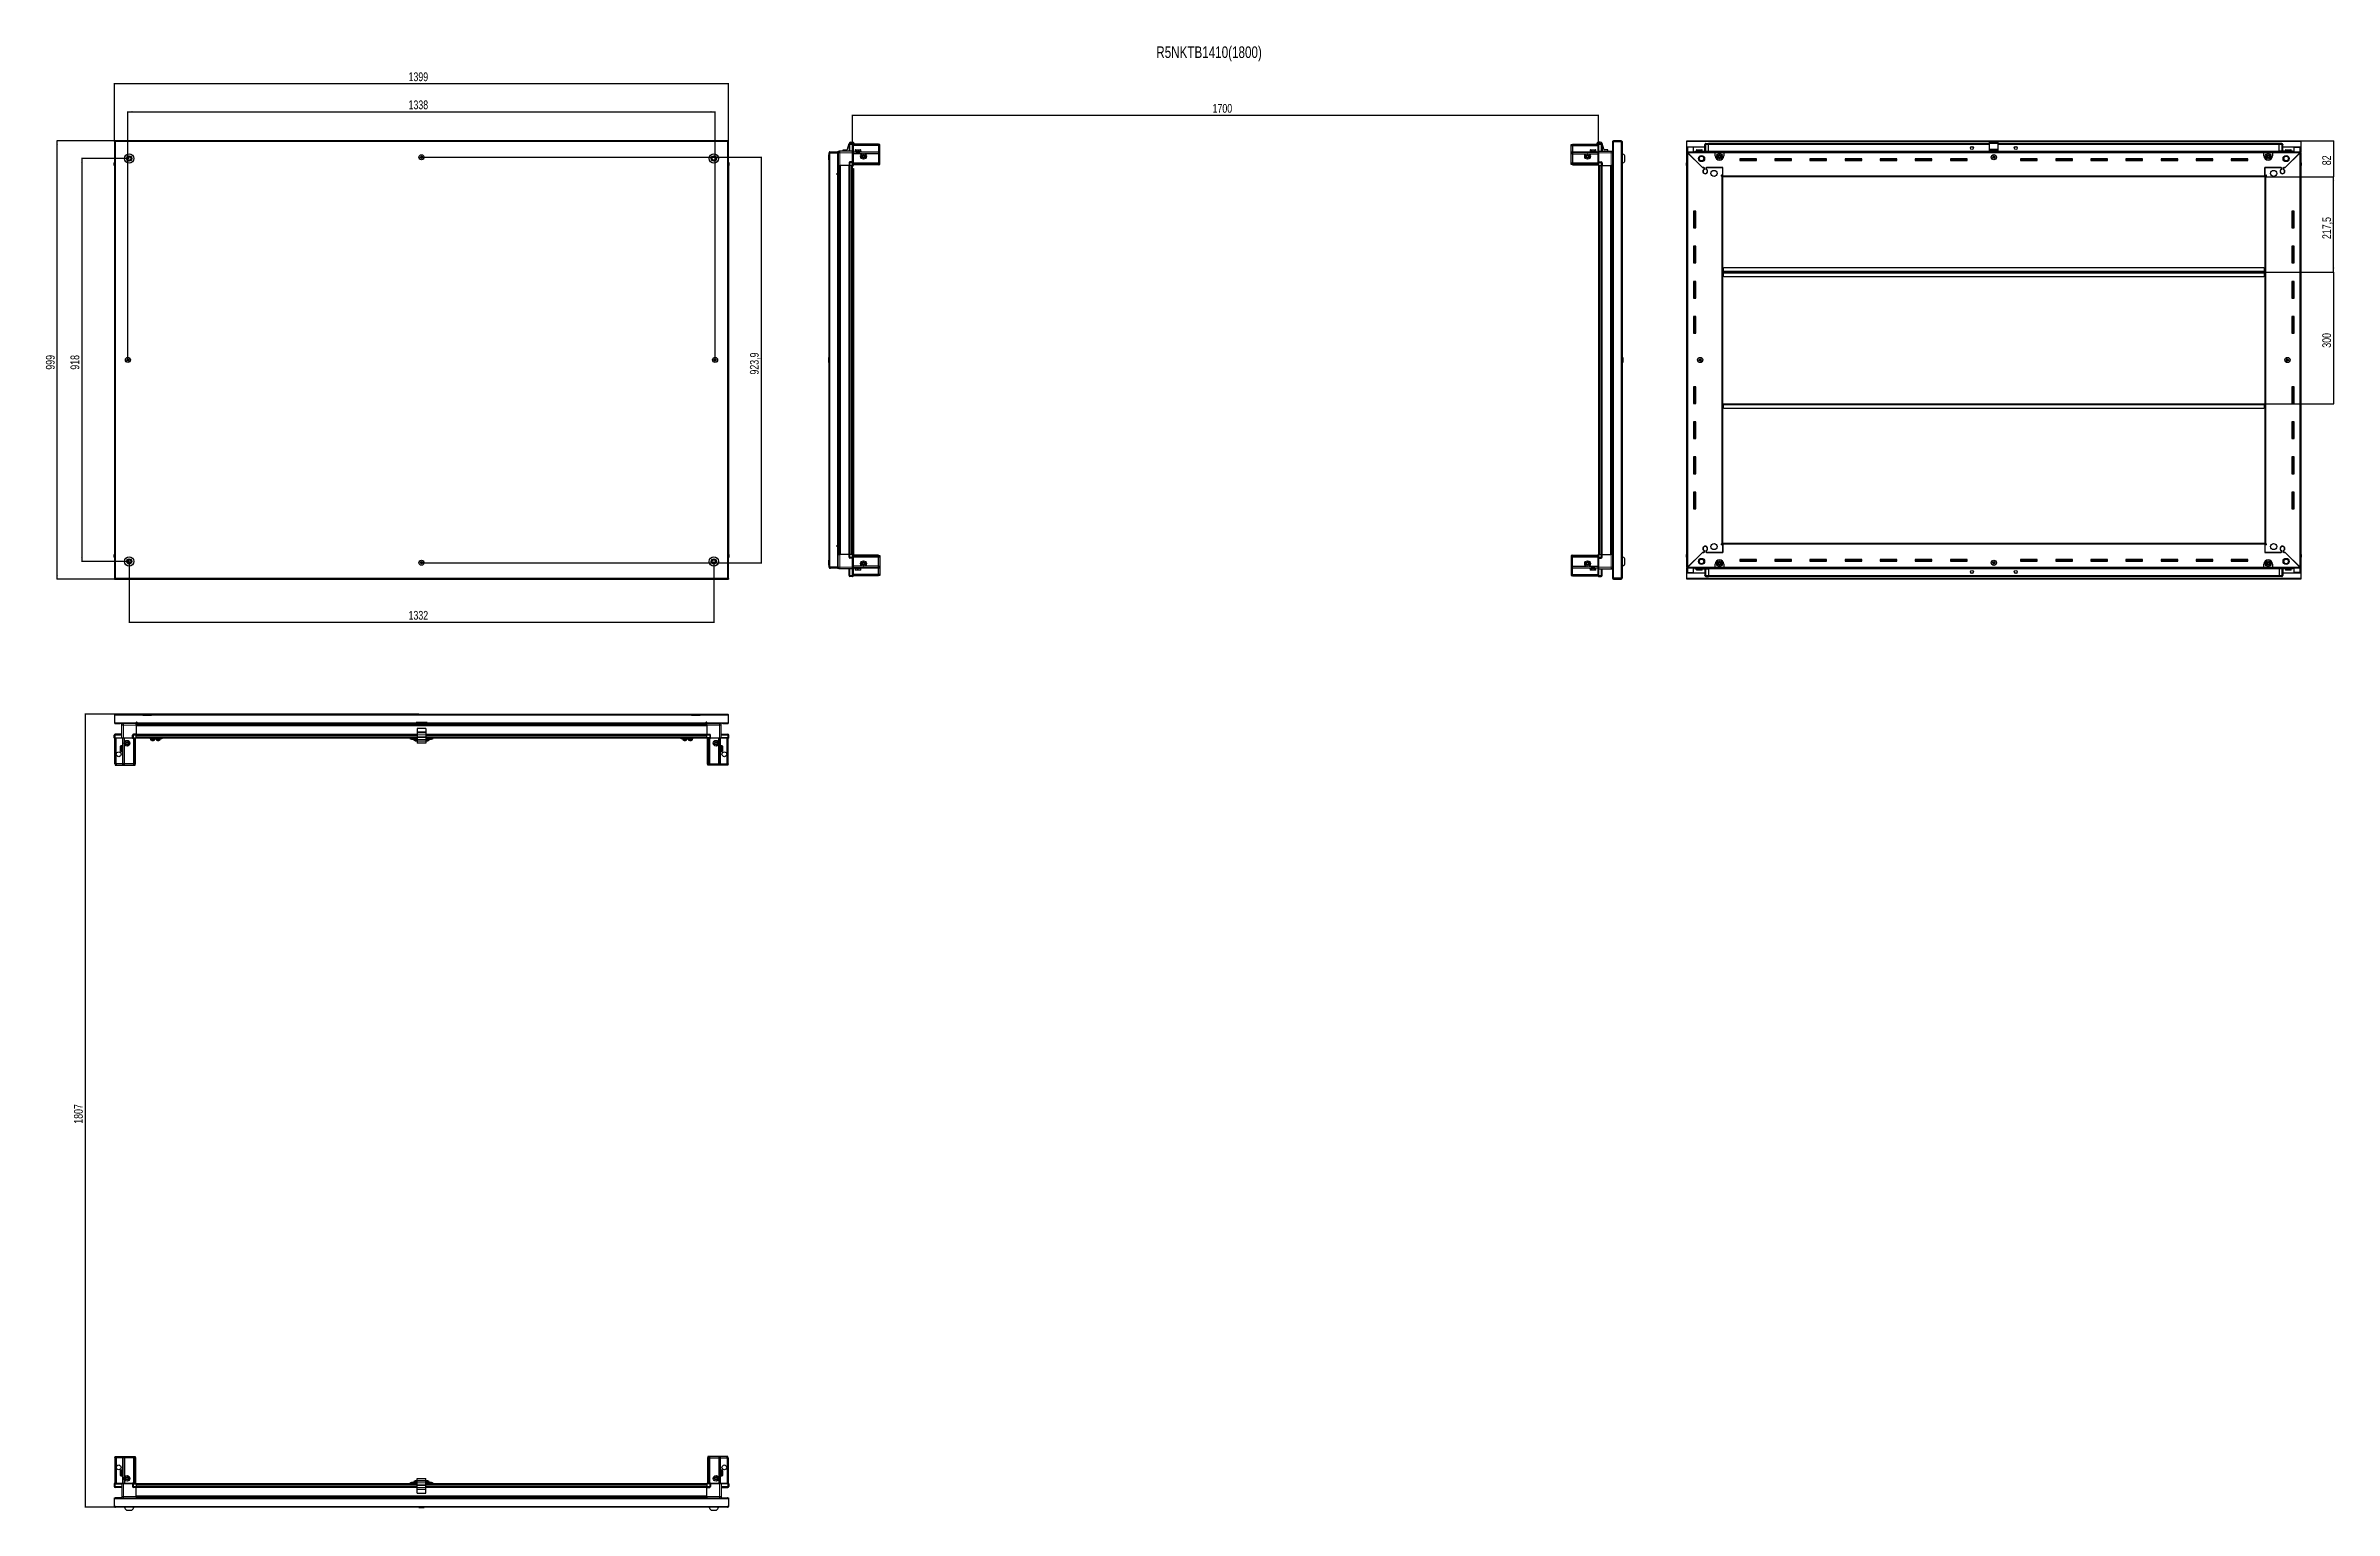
# Model space of a CAD drawing. Header units: millimetres. Extents: x 1219 to 6432, y -1444 to 1892.
import ezdxf

# ---------------------------------------------------------------- set-up
doc = ezdxf.new("R2010")
doc.units = ezdxf.units.MM
doc.layers.add('FORMAT', color=7, linetype='Continuous')
doc.styles.add('SLDTEXTSTYLE0', font='TXT', dxfattribs={"width": 0.75})
doc.dimstyles.new('SLDDIMSTYLE0', dxfattribs={"dimtxt": 20, "dimasz": 10, "dimexe": 0, "dimexo": 0.0625, "dimgap": 5, "dimtad": 2, "dimdec": 1, "dimrnd": 1e-09, "dimzin": 12, "dimdsep": 46, "dimtxsty": 'SLDTEXTSTYLE0', "dimsah": 1, "dimcen": 0.09, "dimadec": 0, "dimazin": 3, "dimtfac": 1, "dimtofl": 0, "dimtmove": 0, "dimatfit": 3, "dimfxl": 0, "dimfrac": 2, "dimtolj": 1, "dimtzin": 12, "dimarcsym": 0})

msp = doc.modelspace()

# ---------------------------------------------------------------- texts
at = {"layer": 'FORMAT', "insert": (3748.68, 1890.78), "char_height": 26.4583, "attachment_point": 1, "style": 'SLDTEXTSTYLE0'}
msp.add_mtext('R5NKTB1410(1800)', dxfattribs=at)

# ---------------------------------------------------------------- blocks, each defined once
blk = doc.blocks.new('_D')
at = {"layer": 'FORMAT'}
for p, q in [((1375.1, 1675.8), (1243.7, 1675.8)), ((1244.7, 676.8), (1244.7, 1675.8)), ((1375.1, 676.8), (1243.7, 676.8))]:
    blk.add_line(p, q, dxfattribs=at)
for points in [[(1244.7, 1675.8), (1243.1, 1665.8), (1246.2, 1665.8)], [(1244.7, 676.8), (1246.2, 686.8), (1243.1, 686.8)]]:
    blk.add_solid(points, dxfattribs=at)
at = {"layer": 'FORMAT', "insert": (1218.9, 1154.2), "char_height": 20, "attachment_point": 1, "rotation": 90, "style": 'SLDTEXTSTYLE0'}
blk.add_mtext('999', dxfattribs=at)
blk = doc.blocks.new('_D_1')
at = {"layer": 'FORMAT'}
for p, q in [((1375.2, 1675.8), (1375.2, 1806.8)), ((2774.2, 1805.8), (1375.2, 1805.8)), ((2774.2, 1675.8), (2774.2, 1806.8))]:
    blk.add_line(p, q, dxfattribs=at)
for points in [[(1375.2, 1805.8), (1385.2, 1804.3), (1385.2, 1807.4)], [(2774.2, 1805.8), (2764.2, 1807.4), (2764.2, 1804.3)]]:
    blk.add_solid(points, dxfattribs=at)
at = {"layer": 'FORMAT', "insert": (2045.1, 1831.6), "char_height": 20, "attachment_point": 1, "style": 'SLDTEXTSTYLE0'}
blk.add_mtext('1399', dxfattribs=at)
blk = doc.blocks.new('_D_2')
at = {"layer": 'FORMAT'}
for p, q in [((1408.7, 717.3), (1408.7, 577.8)), ((2740.7, 717.3), (2740.7, 577.8)), ((1408.7, 578.8), (2740.7, 578.8))]:
    blk.add_line(p, q, dxfattribs=at)
for points in [[(1408.7, 578.8), (1418.7, 577.3), (1418.7, 580.4)], [(2740.7, 578.8), (2730.7, 580.4), (2730.7, 577.3)]]:
    blk.add_solid(points, dxfattribs=at)
at = {"layer": 'FORMAT', "insert": (2045.1, 604.6), "char_height": 20, "attachment_point": 1, "style": 'SLDTEXTSTYLE0'}
blk.add_mtext('1332', dxfattribs=at)
blk = doc.blocks.new('_D_3')
at = {"layer": 'FORMAT'}
for p, q in [((1405.7, 1176.3), (1405.7, 1742.8)), ((1405.7, 1741.8), (2743.7, 1741.8)), ((2743.7, 1176.3), (2743.7, 1742.8))]:
    blk.add_line(p, q, dxfattribs=at)
for points in [[(1405.7, 1741.8), (1415.7, 1740.3), (1415.7, 1743.4)], [(2743.7, 1741.8), (2733.7, 1743.4), (2733.7, 1740.3)]]:
    blk.add_solid(points, dxfattribs=at)
at = {"layer": 'FORMAT', "insert": (2045.1, 1767.6), "char_height": 20, "attachment_point": 1, "style": 'SLDTEXTSTYLE0'}
blk.add_mtext('1338', dxfattribs=at)
blk = doc.blocks.new('_D_4')
at = {"layer": 'FORMAT'}
for p, q in [((2074.7, 1638.3), (2849.7, 1638.3)), ((2848.7, 1638.3), (2848.7, 714.5)), ((2074.7, 714.5), (2849.7, 714.5))]:
    blk.add_line(p, q, dxfattribs=at)
for points in [[(2848.7, 1638.3), (2847.1, 1628.3), (2850.2, 1628.3)], [(2848.7, 714.5), (2850.2, 724.5), (2847.1, 724.5)]]:
    blk.add_solid(points, dxfattribs=at)
at = {"layer": 'FORMAT', "insert": (2822.9, 1143.1), "char_height": 20, "attachment_point": 1, "rotation": 90, "style": 'SLDTEXTSTYLE0'}
blk.add_mtext('923,9', dxfattribs=at)
blk = doc.blocks.new('_D_5')
at = {"layer": 'FORMAT'}
for p, q in [((1408.6, 1635.3), (1299.7, 1635.3)), ((1300.7, 1635.3), (1300.7, 717.3)), ((1408.6, 717.3), (1299.7, 717.3))]:
    blk.add_line(p, q, dxfattribs=at)
for points in [[(1300.7, 1635.3), (1299.1, 1625.3), (1302.2, 1625.3)], [(1300.7, 717.3), (1302.2, 727.3), (1299.1, 727.3)]]:
    blk.add_solid(points, dxfattribs=at)
at = {"layer": 'FORMAT', "insert": (1274.9, 1154.2), "char_height": 20, "attachment_point": 1, "rotation": 90, "style": 'SLDTEXTSTYLE0'}
blk.add_mtext('918', dxfattribs=at)
blk = doc.blocks.new('_D_6')
at = {"layer": 'FORMAT'}
for p, q in [((3056.5, 1619.3), (3056.5, 1734.8)), ((3056.5, 1733.8), (4756.5, 1733.8)), ((4756.5, 1619.3), (4756.5, 1734.8))]:
    blk.add_line(p, q, dxfattribs=at)
for points in [[(3056.5, 1733.8), (3066.5, 1732.3), (3066.5, 1735.4)], [(4756.5, 1733.8), (4746.5, 1735.4), (4746.5, 1732.3)]]:
    blk.add_solid(points, dxfattribs=at)
at = {"layer": 'FORMAT', "insert": (3876.9, 1759.6), "char_height": 20, "attachment_point": 1, "style": 'SLDTEXTSTYLE0'}
blk.add_mtext('1700', dxfattribs=at)
blk = doc.blocks.new('_D_7')
at = {"layer": 'FORMAT'}
for p, q in [((6356.3, 1675.8), (6431.8, 1675.8)), ((6430.8, 1675.8), (6430.8, 1593.8)), ((6274.3, 1593.8), (6431.8, 1593.8))]:
    blk.add_line(p, q, dxfattribs=at)
for points in [[(6430.8, 1675.8), (6429.3, 1665.8), (6432.4, 1665.8)], [(6430.8, 1593.8), (6432.4, 1603.8), (6429.3, 1603.8)]]:
    blk.add_solid(points, dxfattribs=at)
at = {"layer": 'FORMAT', "insert": (6405.1, 1620), "char_height": 20, "attachment_point": 1, "rotation": 90, "style": 'SLDTEXTSTYLE0'}
blk.add_mtext('82', dxfattribs=at)
blk = doc.blocks.new('_D_8')
at = {"layer": 'FORMAT'}
for p, q in [((6274.3, 1593.8), (6431.8, 1593.8)), ((6430.8, 1376.3), (6430.8, 1593.8)), ((6273.3, 1376.3), (6431.8, 1376.3))]:
    blk.add_line(p, q, dxfattribs=at)
for points in [[(6430.8, 1593.8), (6429.3, 1583.8), (6432.4, 1583.8)], [(6430.8, 1376.3), (6432.4, 1386.3), (6429.3, 1386.3)]]:
    blk.add_solid(points, dxfattribs=at)
at = {"layer": 'FORMAT', "insert": (6405.1, 1451.8), "char_height": 20, "attachment_point": 1, "rotation": 90, "style": 'SLDTEXTSTYLE0'}
blk.add_mtext('217,5', dxfattribs=at)
blk = doc.blocks.new('_D_9')
at = {"layer": 'FORMAT'}
for p, q in [((6273.3, 1376.3), (6431.8, 1376.3)), ((6430.8, 1376.3), (6430.8, 1076.3)), ((6273.3, 1076.3), (6431.8, 1076.3))]:
    blk.add_line(p, q, dxfattribs=at)
for points in [[(6430.8, 1376.3), (6429.3, 1366.3), (6432.4, 1366.3)], [(6430.8, 1076.3), (6432.4, 1086.3), (6429.3, 1086.3)]]:
    blk.add_solid(points, dxfattribs=at)
at = {"layer": 'FORMAT', "insert": (6405.1, 1204.2), "char_height": 20, "attachment_point": 1, "rotation": 90, "style": 'SLDTEXTSTYLE0'}
blk.add_mtext('300', dxfattribs=at)
blk = doc.blocks.new('_D_10')
at = {"layer": 'FORMAT'}
for p, q in [((2068.9, 369.4), (1307.7, 369.4)), ((1308.7, 369.4), (1308.7, -1437.6)), ((1377.2, -1437.6), (1307.7, -1437.6))]:
    blk.add_line(p, q, dxfattribs=at)
for points in [[(1308.7, 369.4), (1307.1, 359.4), (1310.2, 359.4)], [(1308.7, -1437.6), (1310.2, -1427.6), (1307.1, -1427.6)]]:
    blk.add_solid(points, dxfattribs=at)
at = {"layer": 'FORMAT', "insert": (1282.9, -563.7), "char_height": 20, "attachment_point": 1, "rotation": 90, "style": 'SLDTEXTSTYLE0'}
blk.add_mtext('1807', dxfattribs=at)

# ---------------------------------------------------------------- dimensions: what is measured, and where the dimension line sits
at = {"layer": 'FORMAT'}
for base, p1, p2, picture, middle in [((1375.16, 1805.82), (2774.16, 1675.82), (1375.16, 1675.82), '_D_1', (2074.66, 1805.82)), ((2743.66, 1741.82), (1405.66, 1176.32), (2743.66, 1176.32), '_D_3', (2074.66, 1741.82)), ((2740.66, 578.82), (1408.66, 717.32), (2740.66, 717.32), '_D_2', (2074.66, 578.82))]:
    dim = msp.add_linear_dim(base=base, p1=p1, p2=p2, dimstyle='SLDDIMSTYLE0', dxfattribs=at)
    dim.commit()
    dim.dimension.update_dxf_attribs({"geometry": picture, "text_midpoint": middle, "dimtype": 160})
for base, p1, p2, angle, picture, middle in [((4756.46, 1733.82), (3056.46, 1619.32), (4756.46, 1619.32), 0, '_D_6', (3906.46, 1733.82)), ((1244.66, 1675.82), (1375.16, 676.82), (1375.16, 1675.82), 90, '_D', (1244.66, 1176.32)), ((6430.84, 1593.82), (6356.34, 1675.82), (6274.34, 1593.82), 90, '_D_7', (6430.84, 1634.82)), ((1300.66, 717.32), (1408.66, 1635.32), (1408.66, 717.32), 90, '_D_5', (1300.66, 1176.32)), ((2848.65769824, 714.47343353), (2074.65734134, 1638.32343353), (2074.65734134, 714.47343353), 90, '_D_4', (2848.65769824, 1176.39843353)), ((6430.84, 1593.82), (6273.34, 1376.32), (6274.34, 1593.82), 90, '_D_8', (6430.84, 1485.07)), ((6430.84, 1076.32), (6273.34, 1376.32), (6273.34, 1076.32), 90, '_D_9', (6430.84, 1226.32)), ((1308.66, -1437.64), (2068.87, 369.36), (1377.26, -1437.64), 90, '_D_10', (1308.66, -534.14))]:
    dim = msp.add_linear_dim(base=base, p1=p1, p2=p2, angle=angle, dimstyle='SLDDIMSTYLE0', dxfattribs=at)
    dim.commit()
    dim.dimension.update_dxf_attribs({"geometry": picture, "text_midpoint": middle, "dimtype": 160})

# ---------------------------------------------------------------- linework, layer by layer
at = {"color": 7, "linetype": 'Continuous', "lineweight": 25}
for p, q in [((1375.16, 1674.32), (1375.16, 1675.82)), ((1377.26, 1675.82), (1375.16, 1675.82)), ((1375.16, 1674.32), (1377.26, 1674.32)), ((1375.16, 1674.32), (1375.16, 1673.72)), ((1375.16, 1673.72), (1375.16, 678.92)), ((1375.16, 1673.72), (1377.26, 1673.72)), ((2772.06, 1675.82), (1377.26, 1675.82)), ((1377.26, 1675.82), (1377.26, 1673.72)), ((2772.06, 1673.72), (2772.06, 1675.82)), ((2774.16, 1675.82), (2772.06, 1675.82)), ((2772.06, 1674.32), (2774.16, 1674.32)), ((2772.06, 1673.72), (2774.16, 1673.72)), ((2774.16, 1674.32), (2774.16, 1675.82)), ((2774.16, 1673.72), (2774.16, 1674.32)), ((2774.16, 678.92), (2774.16, 1673.72)), ((3044.83, 1656.41), (3048.6, 1669.56)), ((3056.61, 1669.32), (3050.61, 1669.32)), ((3052.93, 1672.82), (3056.15, 1672.82)), ((3056.61, 1669.32), (3056.95, 1669.32)), ((3056.61, 1669.32), (3056.61, 1667.32)), ((3057.81, 1668.82), (3056.95, 1669.32)), ((3057.81, 1667.32), (3057.81, 1668.82)), ((3060.48, 1669.56), (3060.98, 1667.82)), ((4752.44, 1669.56), (4751.95, 1667.82)), ((4755.98, 1669.32), (4755.11, 1668.82)), ((4755.11, 1668.82), (4755.11, 1667.32)), ((4756.31, 1669.32), (4755.98, 1669.32)), ((4756.31, 1667.32), (4756.31, 1669.32)), ((4756.31, 1669.32), (4762.31, 1669.32)), ((4760, 1672.82), (4756.77, 1672.82)), ((4768.09, 1656.41), (4764.32, 1669.56)), ((4788.31, 1673.72), (4788.31, 1661.32)), ((4789.81, 1673.72), (4789.81, 1661.32)), ((4790.31, 1660.82), (4790.31, 1673.72)), ((4790.31, 1673.72), (4807.71, 1673.72)), ((4807.71, 1675.82), (4790.41, 1675.82)), ((4807.71, 1674.32), (4790.41, 1674.32)), ((4807.71, 1674.32), (4807.71, 1675.82)), ((4807.71, 1673.72), (4809.81, 1673.72)), ((4809.81, 1673.72), (4809.81, 678.92)), ((4957.34, 1675.82), (6356.34, 1675.82)), ((4957.34, 1673.72), (4957.34, 1675.82)), ((4957.34, 1661.32), (4957.34, 1673.72)), ((4999.01, 1668.82), (4999.01, 1668.82)), ((5000.34, 1669.32), (5006.84, 1669.32)), ((5000.34, 1669.32), (5006.84, 1669.32)), ((5006.84, 1669.32), (5006.84, 1669.32)), ((5006.84, 1669.32), (5006.84, 1669.32)), ((5006.84, 1669.32), (5006.84, 1667.32)), ((5646.84, 1669.17), (5006.84, 1669.17)), ((5646.84, 1672.82), (5666.84, 1672.82)), ((5646.84, 1669.56), (5646.84, 1672.82)), ((5646.84, 1656.41), (5646.84, 1669.56)), ((5666.84, 1669.56), (5666.84, 1672.82)), ((5666.84, 1656.41), (5666.84, 1669.56)), ((6306.84, 1669.17), (5666.84, 1669.17)), ((6306.84, 1669.32), (6306.84, 1669.32)), ((6313.34, 1669.32), (6306.84, 1669.32)), ((6313.34, 1669.32), (6306.84, 1669.32)), ((6306.84, 1669.32), (6306.84, 1667.32)), ((6356.34, 1675.82), (6356.34, 1673.72)), ((6356.34, 1673.72), (6356.34, 1661.32)), ((1374.66, 1625.82), (1374.66, 1619.32)), ((1374.66, 1619.32), (1374.66, 1625.82)), ((1374.66, 1619.32), (1374.66, 1619.32)), ((1375.16, 1619.32), (1374.66, 1619.32)), ((1374.81, 1619.32), (1374.81, 733.32)), ((2774.16, 1627.15), (2774.16, 1627.15)), ((2774.16, 1619.32), (2774.66, 1619.32)), ((2774.51, 733.32), (2774.51, 1619.32)), ((2774.66, 1625.82), (2774.66, 1619.32)), ((2774.66, 1619.32), (2774.66, 1625.82)), ((2774.66, 1619.32), (2774.66, 1619.32)), ((2774.66, 1619.32), (2774.66, 1619.32)), ((3003.11, 1643.96), (3002.81, 1643.96)), ((3002.81, 1632.39), (3002.81, 1643.96)), ((3002.81, 1632.39), (3003.11, 1632.39)), ((3004.61, 1648.47), (3003.11, 1648.47)), ((3003.11, 1647.97), (3003.11, 1648.47)), ((3003.11, 704.67), (3003.11, 1647.97)), ((3005.21, 1649.07), (3005.21, 1650.57)), ((3005.21, 1650.57), (3006.11, 1650.57)), ((3005.21, 1649.07), (3006.11, 1649.07)), ((3005.21, 1648.57), (3022.61, 1648.57)), ((3006.11, 1649.07), (3006.11, 1650.57)), ((3006.11, 1650.57), (3022.61, 1650.57)), ((3006.11, 1649.07), (3022.61, 1649.07)), ((3022.61, 1649.07), (3022.61, 1650.57)), ((3024.11, 1648.57), (3022.61, 1648.57)), ((3022.61, 1648.57), (3022.61, 1601.07)), ((3022.61, 1622.07), (3024.11, 1622.07)), ((3024.11, 1619.32), (3022.61, 1619.32)), ((3024.11, 1648.32), (3024.11, 1619.32)), ((3024.76, 733.32), (3024.76, 1619.32)), ((3026.55, 1619.32), (3026.55, 733.32)), ((3026.59, 1619.32), (3026.59, 733.32)), ((3056.61, 1652.32), (3027.61, 1652.32)), ((3048.61, 1619.32), (3027.61, 1619.32)), ((3035.66, 1652.32), (3035.66, 1655.32)), ((3035.66, 1655.32), (3043.39, 1655.32)), ((3048.61, 1667.32), (3048.61, 1652.32)), ((3048.61, 1625.82), (3048.61, 1619.32)), ((3048.61, 1619.32), (3050.61, 1619.32)), ((3049.26, 733.32), (3049.26, 1619.32)), ((3056.61, 1627.82), (3050.61, 1627.82)), ((3056.61, 1619.32), (3050.61, 1619.32)), ((3056.46, 733.32), (3056.46, 1619.32)), ((3056.61, 1652.52), (3056.61, 1667.32)), ((3056.61, 1652.52), (3056.61, 1667.32)), ((3056.61, 1652.32), (3056.61, 1652.52)), ((3056.61, 1652.32), (3057.81, 1652.32)), ((3056.61, 1648.32), (3056.61, 1652.32)), ((3056.61, 1628.02), (3056.61, 1648.32)), ((3056.61, 1627.82), (3056.61, 1628.02)), ((3056.61, 1627.82), (3056.61, 1625.82)), ((3056.61, 1627.82), (3057.81, 1627.82)), ((3056.61, 1619.32), (3056.61, 1625.82)), ((3056.61, 1619.32), (3056.61, 1625.82)), ((3056.61, 1619.32), (3056.95, 1619.32)), ((3056.61, 1619.32), (3056.61, 1619.32)), ((3056.95, 1619.32), (3056.95, 1625.82)), ((3057.81, 1619.32), (3056.95, 1619.32)), ((3056.95, 1619.32), (3056.95, 1619.32)), ((3116.11, 1667.82), (3057.81, 1667.82)), ((3057.81, 1667.32), (3057.81, 1652.52)), ((3116.11, 1665.32), (3057.81, 1665.32)), ((3057.81, 1652.52), (3057.81, 1652.32)), ((3057.81, 1652.32), (3057.81, 1648.32)), ((3116.11, 1649.82), (3057.81, 1649.82)), ((3057.81, 1648.32), (3057.81, 1628.02)), ((3079.11, 1646.32), (3057.81, 1646.32)), ((3057.81, 1628.02), (3057.81, 1627.82)), ((3057.81, 1627.15), (3057.81, 1627.82)), ((3057.81, 1627.15), (3057.81, 1619.32)), ((3116.11, 1624.82), (3057.81, 1624.82)), ((3116.11, 1623.82), (3057.81, 1623.82)), ((3116.11, 1622.32), (3057.81, 1622.32)), ((3116.11, 1620.82), (3057.81, 1620.82)), ((3062.61, 1654.22), (3062.61, 1651.82)), ((3062.61, 1651.82), (3062.61, 1651.32)), ((3062.61, 1651.32), (3062.75, 1651.32)), ((3062.94, 1651.82), (3062.75, 1651.82)), ((3062.75, 1651.82), (3062.75, 1651.32)), ((3062.75, 1651.32), (3062.94, 1651.32)), ((3062.94, 1651.82), (3062.94, 1651.32)), ((3062.94, 1651.32), (3063.46, 1651.32)), ((3063.41, 1655.02), (3070.58, 1655.02)), ((3063.86, 1651.82), (3063.46, 1651.82)), ((3063.46, 1651.82), (3063.46, 1651.32)), ((3063.46, 1651.32), (3063.86, 1651.32)), ((3063.86, 1651.82), (3063.86, 1651.32)), ((3063.86, 1651.32), (3064.73, 1651.32)), ((3064.71, 1651.32), (3064.71, 1651.22)), ((3064.71, 1651.22), (3073.51, 1651.22)), ((3065.31, 1651.82), (3064.73, 1651.82)), ((3064.73, 1651.82), (3064.73, 1651.32)), ((3064.73, 1651.32), (3065.31, 1651.32)), ((3065.11, 1650.82), (3065.8, 1650.34)), ((3065.11, 1650.82), (3070.14, 1650.82)), ((3065.8, 1650.34), (3065.11, 1649.86)), ((3065.11, 1649.86), (3065.11, 1649.82)), ((3065.11, 1649.86), (3070.14, 1649.86)), ((3065.31, 1651.82), (3065.31, 1651.32)), ((3065.31, 1651.32), (3066.43, 1651.32)), ((3065.8, 1650.34), (3069.96, 1650.34)), ((3067.12, 1651.82), (3066.43, 1651.82)), ((3066.43, 1651.82), (3066.43, 1651.32)), ((3066.43, 1651.32), (3067.12, 1651.32)), ((3067.12, 1651.82), (3067.12, 1651.32)), ((3067.12, 1651.32), (3068.39, 1651.32)), ((3069.13, 1651.82), (3068.39, 1651.82)), ((3068.39, 1651.82), (3068.39, 1651.32)), ((3068.39, 1651.32), (3068.63, 1651.32)), ((3068.63, 1651.82), (3068.63, 1651.32)), ((3069.12, 1651.82), (3069.12, 1651.32)), ((3069.12, 1651.32), (3069.13, 1651.32)), ((3069.13, 1651.82), (3069.13, 1651.32)), ((3069.13, 1651.32), (3070.43, 1651.32)), ((3069.96, 1650.34), (3072.42, 1650.34)), ((3070.14, 1650.82), (3073.11, 1650.82)), ((3070.14, 1649.86), (3073.11, 1649.86)), ((3071.14, 1651.82), (3070.43, 1651.82)), ((3070.43, 1651.82), (3070.43, 1651.32)), ((3070.48, 1651.82), (3070.48, 1651.32)), ((3070.48, 1651.32), (3071.14, 1651.32)), ((3070.58, 1655.02), (3074.81, 1655.02)), ((3071.14, 1651.82), (3071.14, 1651.32)), ((3071.14, 1651.32), (3072.33, 1651.32)), ((3072.95, 1651.82), (3072.33, 1651.82)), ((3072.33, 1651.82), (3072.33, 1651.32)), ((3072.33, 1651.32), (3072.95, 1651.32)), ((3072.42, 1650.34), (3073.11, 1650.82)), ((3073.11, 1649.86), (3072.42, 1650.34)), ((3072.95, 1651.82), (3072.95, 1651.32)), ((3072.95, 1651.32), (3073.92, 1651.32)), ((3073.11, 1649.82), (3073.11, 1649.86)), ((3073.51, 1651.22), (3073.51, 1651.32)), ((3074.38, 1651.82), (3073.92, 1651.82)), ((3073.92, 1651.82), (3073.92, 1651.32)), ((3073.92, 1651.32), (3074.38, 1651.32)), ((3074.38, 1651.82), (3074.38, 1651.32)), ((3074.38, 1651.32), (3075.03, 1651.32)), ((3075.3, 1651.82), (3075.03, 1651.82)), ((3075.03, 1651.82), (3075.03, 1651.32)), ((3075.03, 1651.32), (3075.3, 1651.32)), ((3075.3, 1651.82), (3075.3, 1651.32)), ((3075.3, 1651.32), (3075.57, 1651.32)), ((3075.61, 1651.82), (3075.57, 1651.82)), ((3075.57, 1651.82), (3075.57, 1651.32)), ((3075.57, 1651.32), (3075.61, 1651.32)), ((3075.61, 1651.82), (3075.61, 1654.22)), ((3075.61, 1651.82), (3075.61, 1651.32)), ((3116.11, 1646.32), (3084.11, 1646.32)), ((3116.11, 1667.82), (3116.11, 1665.32)), ((3119.11, 1667.02), (3116.11, 1667.82)), ((3116.11, 1665.32), (3116.11, 1650.82)), ((3119.11, 1665.17), (3116.11, 1665.32)), ((3116.11, 1650.82), (3116.11, 1649.82)), ((3116.11, 1649.82), (3116.11, 1646.32)), ((3119.11, 1649.02), (3116.11, 1649.82)), ((3116.11, 1646.32), (3116.11, 1625.82)), ((3116.11, 1646.32), (3119.11, 1645.99)), ((3116.11, 1625.82), (3116.11, 1624.82)), ((3116.11, 1624.82), (3116.11, 1623.82)), ((3116.11, 1624.82), (3119.11, 1624.02)), ((3116.11, 1623.82), (3116.11, 1622.32)), ((3116.11, 1623.82), (3119.11, 1623.28)), ((3116.11, 1622.32), (3119.11, 1622.78)), ((3116.11, 1622.32), (3116.11, 1620.82)), ((3116.11, 1620.82), (3119.11, 1621.63)), ((3119.11, 1665.17), (3119.11, 1667.02)), ((3119.11, 1650.82), (3119.11, 1665.17)), ((3119.11, 1649.02), (3119.11, 1650.82)), ((3119.11, 1645.99), (3119.11, 1649.02)), ((3119.11, 1625.82), (3119.11, 1645.99)), ((3119.11, 1624.02), (3119.11, 1625.82)), ((3119.11, 1623.28), (3119.11, 1624.02)), ((3119.11, 1622.78), (3119.11, 1623.28)), ((3119.11, 1621.63), (3119.11, 1622.78)), ((4693.81, 1667.02), (4696.81, 1667.82)), ((4693.81, 1665.17), (4693.81, 1667.02)), ((4693.81, 1665.17), (4696.81, 1665.32)), ((4693.81, 1650.82), (4693.81, 1665.17)), ((4693.81, 1649.02), (4693.81, 1650.82)), ((4693.81, 1649.02), (4696.81, 1649.82)), ((4693.81, 1645.99), (4693.81, 1649.02)), ((4696.81, 1646.32), (4693.81, 1645.99)), ((4693.81, 1625.82), (4693.81, 1645.99)), ((4693.81, 1624.02), (4693.81, 1625.82)), ((4696.81, 1624.82), (4693.81, 1624.02)), ((4693.81, 1623.28), (4693.81, 1624.02)), ((4696.81, 1623.82), (4693.81, 1623.28)), ((4693.81, 1622.78), (4693.81, 1623.28)), ((4693.81, 1621.63), (4693.81, 1622.78)), ((4696.81, 1622.32), (4693.81, 1622.78)), ((4696.81, 1620.82), (4693.81, 1621.63)), ((4696.81, 1667.82), (4696.81, 1665.32)), ((4696.81, 1667.82), (4755.11, 1667.82)), ((4696.81, 1665.32), (4696.81, 1650.82)), ((4696.81, 1665.32), (4755.11, 1665.32)), ((4696.81, 1650.82), (4696.81, 1649.82)), ((4696.81, 1649.82), (4696.81, 1646.32)), ((4696.81, 1649.82), (4755.11, 1649.82)), ((4696.81, 1646.32), (4696.81, 1625.82)), ((4696.81, 1646.32), (4728.81, 1646.32)), ((4696.81, 1625.82), (4696.81, 1624.82)), ((4696.81, 1624.82), (4696.81, 1623.82)), ((4696.81, 1624.82), (4755.11, 1624.82)), ((4696.81, 1623.82), (4755.11, 1623.82)), ((4696.81, 1623.82), (4696.81, 1622.32)), ((4696.81, 1622.32), (4755.11, 1622.32)), ((4696.81, 1622.32), (4696.81, 1620.82)), ((4696.81, 1620.82), (4755.11, 1620.82)), ((4733.81, 1646.32), (4755.11, 1646.32)), ((4737.31, 1654.22), (4737.31, 1651.32)), ((4737.31, 1651.32), (4737.35, 1651.32)), ((4737.47, 1651.82), (4737.35, 1651.82)), ((4737.35, 1651.82), (4737.35, 1651.32)), ((4737.35, 1651.32), (4737.47, 1651.32)), ((4737.47, 1651.82), (4737.47, 1651.32)), ((4737.47, 1651.32), (4737.88, 1651.32)), ((4738.22, 1651.82), (4737.88, 1651.82)), ((4737.88, 1651.82), (4737.88, 1651.32)), ((4737.88, 1651.32), (4738.22, 1651.32)), ((4738.11, 1655.02), (4749.51, 1655.02)), ((4738.22, 1651.82), (4738.22, 1651.32)), ((4738.22, 1651.32), (4738.99, 1651.32)), ((4739.52, 1651.82), (4738.99, 1651.82)), ((4738.99, 1651.82), (4738.99, 1651.32)), ((4738.99, 1651.32), (4739.52, 1651.32)), ((4739.41, 1651.32), (4739.41, 1651.22)), ((4739.41, 1651.22), (4748.21, 1651.22)), ((4739.52, 1651.82), (4739.52, 1651.32)), ((4739.52, 1651.32), (4740.57, 1651.32)), ((4739.81, 1650.82), (4740.5, 1650.34)), ((4739.81, 1650.82), (4747.81, 1650.82)), ((4740.5, 1650.34), (4739.81, 1649.86)), ((4739.81, 1649.86), (4739.81, 1649.82)), ((4739.81, 1649.86), (4747.81, 1649.86)), ((4740.5, 1650.34), (4747.12, 1650.34)), ((4741.23, 1651.82), (4740.57, 1651.82)), ((4740.57, 1651.82), (4740.57, 1651.32)), ((4740.57, 1651.32), (4741.23, 1651.32)), ((4741.23, 1651.82), (4741.23, 1651.32)), ((4741.23, 1651.32), (4742.47, 1651.32)), ((4743.2, 1651.82), (4742.47, 1651.82)), ((4742.47, 1651.82), (4742.47, 1651.32)), ((4742.47, 1651.32), (4742.91, 1651.32)), ((4742.91, 1651.82), (4742.91, 1651.32)), ((4743.2, 1651.82), (4743.2, 1651.32)), ((4743.2, 1651.32), (4744.5, 1651.32)), ((4745.23, 1651.82), (4744.5, 1651.82)), ((4744.5, 1651.82), (4744.5, 1651.32)), ((4744.77, 1651.82), (4744.77, 1651.32)), ((4744.77, 1651.32), (4745.23, 1651.32)), ((4745.23, 1651.82), (4745.23, 1651.32)), ((4745.23, 1651.32), (4746.47, 1651.32)), ((4747.12, 1651.82), (4746.47, 1651.82)), ((4746.47, 1651.82), (4746.47, 1651.32)), ((4746.47, 1651.32), (4747.12, 1651.32)), ((4747.12, 1651.82), (4747.12, 1651.32)), ((4747.12, 1651.32), (4748.17, 1651.32)), ((4747.12, 1650.34), (4747.81, 1650.82)), ((4747.81, 1649.86), (4747.12, 1650.34)), ((4747.81, 1649.82), (4747.81, 1649.86)), ((4748.69, 1651.82), (4748.17, 1651.82)), ((4748.17, 1651.82), (4748.17, 1651.32)), ((4748.17, 1651.32), (4748.69, 1651.32)), ((4748.21, 1651.22), (4748.21, 1651.32)), ((4748.69, 1651.82), (4748.69, 1651.32)), ((4748.69, 1651.32), (4749.45, 1651.32)), ((4749.78, 1651.82), (4749.45, 1651.82)), ((4749.45, 1651.82), (4749.45, 1651.32)), ((4749.45, 1651.32), (4749.78, 1651.32)), ((4749.78, 1651.82), (4749.78, 1651.32)), ((4749.78, 1651.32), (4750.17, 1651.32)), ((4750.28, 1651.82), (4750.17, 1651.82)), ((4750.17, 1651.82), (4750.17, 1651.32)), ((4750.17, 1651.32), (4750.28, 1651.32)), ((4750.28, 1651.82), (4750.28, 1651.32)), ((4750.28, 1651.32), (4750.31, 1651.32)), ((4750.31, 1651.32), (4750.31, 1654.22)), ((4755.11, 1652.52), (4755.11, 1667.32)), ((4755.11, 1652.32), (4755.11, 1652.52)), ((4756.31, 1652.32), (4755.11, 1652.32)), ((4755.11, 1648.32), (4755.11, 1652.32)), ((4755.11, 1628.02), (4755.11, 1648.32)), ((4755.11, 1627.82), (4755.11, 1628.02)), ((4756.31, 1627.82), (4755.11, 1627.82)), ((4755.11, 1627.82), (4755.11, 1627.15)), ((4755.11, 1619.32), (4755.11, 1627.15)), ((4755.98, 1619.32), (4755.11, 1619.32)), ((4755.98, 1625.82), (4755.98, 1619.32)), ((4756.31, 1619.32), (4755.98, 1619.32)), ((4756.31, 1667.32), (4756.31, 1652.52)), ((4756.31, 1652.52), (4756.31, 1652.32)), ((4756.31, 1652.32), (4756.31, 1648.32)), ((4756.31, 1652.32), (4785.31, 1652.32)), ((4756.31, 1648.32), (4756.31, 1628.02)), ((4756.31, 1628.02), (4756.31, 1627.82)), ((4756.31, 1625.82), (4756.31, 1627.82)), ((4756.31, 1625.82), (4756.31, 1627.82)), ((4756.31, 1627.82), (4762.31, 1627.82)), ((4756.31, 1625.82), (4756.31, 1619.32)), ((4756.31, 1619.32), (4762.31, 1619.32)), ((4756.46, 1619.32), (4756.46, 733.32)), ((4764.31, 1619.32), (4762.31, 1619.32)), ((4763.66, 1619.32), (4763.66, 733.32)), ((4764.31, 1667.32), (4764.31, 1652.32)), ((4764.31, 1625.82), (4764.31, 1619.32)), ((4764.31, 1619.32), (4785.31, 1619.32)), ((4777.26, 1655.32), (4769.53, 1655.32)), ((4777.26, 1652.32), (4777.26, 1655.32)), ((4786.33, 733.32), (4786.33, 1619.32)), ((4786.37, 733.32), (4786.37, 1619.32)), ((4788.16, 1619.32), (4788.16, 733.32)), ((4788.21, 1660.82), (4788.21, 691.82)), ((4788.21, 1660.82), (4790.31, 1660.82)), ((4788.31, 1661.32), (4789.81, 1661.32)), ((4816.41, 1629.32), (4816.41, 1641.32)), ((4956.84, 1625.82), (4956.84, 1619.32)), ((4956.84, 1619.32), (4956.84, 1625.82)), ((4956.84, 1619.32), (4956.84, 1619.32)), ((4957.34, 1619.32), (4956.84, 1619.32)), ((4956.99, 1619.32), (4956.99, 733.32)), ((4998.34, 1661.32), (4957.34, 1661.32)), ((4957.34, 1660.82), (4957.34, 1661.32)), ((4957.34, 1660.82), (4959.44, 1660.82)), ((4957.34, 1650.57), (4957.34, 1660.82)), ((4957.34, 1649.07), (4957.34, 1650.57)), ((4957.34, 1650.57), (4958.34, 1650.57)), ((4957.34, 1648.57), (4957.34, 1649.07)), ((4957.34, 1649.07), (4958.34, 1649.07)), ((4957.34, 704.07), (4957.34, 1648.57)), ((4958.84, 1648.57), (4957.34, 1648.57)), ((4958.34, 1650.57), (5021.84, 1650.57)), ((4958.34, 1649.07), (4958.34, 1650.57)), ((4958.84, 1660.82), (4958.84, 1661.32)), ((4958.94, 1648.47), (4992.84, 1614.57)), ((4972.34, 1660.82), (4959.44, 1660.82)), ((4993.54, 1613.87), (4959.44, 1647.97)), ((4972.34, 1650.57), (4972.34, 1660.82)), ((4977.84, 1652.32), (5006.84, 1652.32)), ((4979.34, 1654.22), (4979.34, 1652.32)), ((4980.14, 1655.02), (4991.54, 1655.02)), ((4992.34, 1652.32), (4992.34, 1654.22)), ((4998.34, 1652.32), (4998.34, 1667.32)), ((5006.76, 1650.57), (5006.84, 1652.29)), ((5006.84, 1652.32), (5006.84, 1667.32)), ((5006.84, 1652.32), (5006.84, 1651.82)), ((5006.84, 1651.17), (6306.84, 1651.17)), ((5021.84, 1648.47), (5021.84, 1650.57)), ((5021.84, 1650.57), (5041.84, 1650.57)), ((5021.84, 1649.07), (5041.84, 1649.07)), ((5021.84, 1641.57), (5021.84, 1648.47)), ((5041.84, 1650.57), (6271.84, 1650.57)), ((5041.84, 1650.57), (5041.84, 1648.47)), ((5041.84, 1648.47), (5041.84, 1641.57)), ((5115.84, 1634.32), (5077.84, 1634.32)), ((5077.84, 1634.32), (5077.84, 1630.82)), ((5115.84, 1631.57), (5077.84, 1631.57)), ((5077.84, 1630.82), (5115.84, 1630.82)), ((5115.84, 1630.82), (5115.84, 1634.32)), ((5195.84, 1634.32), (5157.84, 1634.32)), ((5157.84, 1634.32), (5157.84, 1630.82)), ((5195.84, 1631.57), (5157.84, 1631.57)), ((5157.84, 1630.82), (5195.84, 1630.82)), ((5195.84, 1630.82), (5195.84, 1634.32)), ((5275.84, 1634.32), (5237.84, 1634.32)), ((5237.84, 1634.32), (5237.84, 1630.82)), ((5275.84, 1631.57), (5237.84, 1631.57)), ((5237.84, 1630.82), (5275.84, 1630.82)), ((5275.84, 1630.82), (5275.84, 1634.32)), ((5355.84, 1634.32), (5317.84, 1634.32)), ((5317.84, 1634.32), (5317.84, 1630.82)), ((5355.84, 1631.57), (5317.84, 1631.57)), ((5317.84, 1630.82), (5355.84, 1630.82)), ((5355.84, 1630.82), (5355.84, 1634.32)), ((5435.84, 1634.32), (5397.84, 1634.32)), ((5397.84, 1634.32), (5397.84, 1630.82)), ((5435.84, 1631.57), (5397.84, 1631.57)), ((5397.84, 1630.82), (5435.84, 1630.82)), ((5435.84, 1630.82), (5435.84, 1634.32)), ((5515.84, 1634.32), (5477.84, 1634.32)), ((5477.84, 1634.32), (5477.84, 1630.82)), ((5515.84, 1631.57), (5477.84, 1631.57)), ((5477.84, 1630.82), (5515.84, 1630.82)), ((5515.84, 1630.82), (5515.84, 1634.32)), ((5595.84, 1634.32), (5557.84, 1634.32)), ((5557.84, 1634.32), (5557.84, 1630.82)), ((5595.84, 1631.57), (5557.84, 1631.57)), ((5557.84, 1630.82), (5595.84, 1630.82)), ((5595.84, 1630.82), (5595.84, 1634.32)), ((5609.71, 1661.32), (5603.96, 1661.32)), ((5646.84, 1655.32), (5646.84, 1656.41)), ((5646.84, 1655.32), (5666.84, 1655.32)), ((5646.84, 1651.82), (5646.84, 1655.32)), ((5646.84, 1651.82), (5666.84, 1651.82)), ((5650.84, 1651.82), (5650.84, 1651.17)), ((5653.34, 1651.17), (5653.34, 1651.82)), ((5660.34, 1651.17), (5660.34, 1651.82)), ((5662.84, 1651.17), (5662.84, 1651.82)), ((5666.84, 1655.32), (5666.84, 1656.41)), ((5666.84, 1651.82), (5666.84, 1655.32)), ((5709.71, 1661.32), (5703.96, 1661.32)), ((5755.84, 1634.32), (5717.84, 1634.32)), ((5717.84, 1634.32), (5717.84, 1630.82)), ((5755.84, 1631.57), (5717.84, 1631.57)), ((5717.84, 1630.82), (5755.84, 1630.82)), ((5755.84, 1630.82), (5755.84, 1634.32)), ((5835.84, 1634.32), (5797.84, 1634.32)), ((5797.84, 1634.32), (5797.84, 1630.82)), ((5835.84, 1631.57), (5797.84, 1631.57)), ((5797.84, 1630.82), (5835.84, 1630.82)), ((5835.84, 1630.82), (5835.84, 1634.32)), ((5915.84, 1634.32), (5877.84, 1634.32)), ((5877.84, 1634.32), (5877.84, 1630.82)), ((5915.84, 1631.57), (5877.84, 1631.57)), ((5877.84, 1630.82), (5915.84, 1630.82)), ((5915.84, 1630.82), (5915.84, 1634.32)), ((5995.84, 1634.32), (5957.84, 1634.32)), ((5957.84, 1634.32), (5957.84, 1630.82)), ((5995.84, 1631.57), (5957.84, 1631.57)), ((5957.84, 1630.82), (5995.84, 1630.82)), ((5995.84, 1630.82), (5995.84, 1634.32)), ((6075.84, 1634.32), (6037.84, 1634.32)), ((6037.84, 1634.32), (6037.84, 1630.82)), ((6075.84, 1631.57), (6037.84, 1631.57)), ((6037.84, 1630.82), (6075.84, 1630.82)), ((6075.84, 1630.82), (6075.84, 1634.32)), ((6155.84, 1634.32), (6117.84, 1634.32)), ((6117.84, 1634.32), (6117.84, 1630.82)), ((6155.84, 1631.57), (6117.84, 1631.57)), ((6117.84, 1630.82), (6155.84, 1630.82)), ((6155.84, 1630.82), (6155.84, 1634.32)), ((6235.84, 1634.32), (6197.84, 1634.32)), ((6197.84, 1634.32), (6197.84, 1630.82)), ((6235.84, 1631.57), (6197.84, 1631.57)), ((6197.84, 1630.82), (6235.84, 1630.82)), ((6235.84, 1630.82), (6235.84, 1634.32)), ((6271.84, 1648.47), (6271.84, 1650.57)), ((6271.84, 1650.57), (6291.84, 1650.57)), ((6271.84, 1649.07), (6291.84, 1649.07)), ((6271.84, 1641.57), (6271.84, 1648.47)), ((6291.84, 1650.57), (6355.34, 1650.57)), ((6291.84, 1650.57), (6291.84, 1648.47)), ((6291.84, 1648.47), (6291.84, 1641.57)), ((6306.84, 1652.32), (6306.84, 1667.32)), ((6306.84, 1652.32), (6306.84, 1651.82)), ((6335.84, 1652.32), (6306.84, 1652.32)), ((6306.84, 1652.29), (6306.91, 1650.57)), ((6315.34, 1667.32), (6315.34, 1667.32)), ((6315.34, 1652.32), (6315.34, 1667.32)), ((6356.34, 1661.32), (6315.34, 1661.32)), ((6354.24, 1647.97), (6320.14, 1613.87)), ((6320.84, 1614.57), (6354.74, 1648.47)), ((6321.34, 1654.22), (6321.34, 1652.32)), ((6322.14, 1655.02), (6333.54, 1655.02)), ((6334.34, 1652.32), (6334.34, 1654.22)), ((6341.34, 1650.57), (6341.34, 1660.82)), ((6341.34, 1660.82), (6354.24, 1660.82)), ((6354.24, 1660.82), (6356.34, 1660.82)), ((6354.84, 1660.82), (6354.84, 1661.32)), ((6354.84, 1648.57), (6356.34, 1648.57)), ((6355.34, 1649.07), (6355.34, 1650.57)), ((6355.34, 1650.57), (6356.34, 1650.57)), ((6355.34, 1649.07), (6356.34, 1649.07)), ((6356.34, 1660.82), (6356.34, 1661.32)), ((6356.34, 1660.82), (6356.34, 1650.57)), ((6356.34, 1649.07), (6356.34, 1650.57)), ((6356.34, 1649.07), (6356.34, 1648.57)), ((6356.34, 1648.57), (6356.34, 704.07)), ((6356.34, 1627.15), (6356.34, 1627.15)), ((6356.34, 1619.32), (6356.84, 1619.32)), ((6356.69, 733.32), (6356.69, 1619.32)), ((6356.84, 1625.82), (6356.84, 1619.32)), ((6356.84, 1619.32), (6356.84, 1625.82)), ((6356.84, 1619.32), (6356.84, 1619.32)), ((6356.84, 1619.32), (6356.84, 1619.32)), ((3022.61, 1601.07), (3021.26, 1601.07)), ((3021.26, 1599.07), (3022.01, 1599.07)), ((3022.01, 1599.07), (3024.11, 1599.07)), ((3024.11, 1599.07), (3024.11, 753.57)), ((3056.46, 1612.32), (3058.96, 1612.32)), ((3058.96, 1612.32), (3058.96, 738.82)), ((4992.84, 1614.57), (4997.04, 1614.57)), ((4994.24, 1614.57), (4993.54, 1613.87)), ((4996.34, 1614.57), (4994.24, 1614.57)), ((4996.34, 1614.57), (4996.34, 1610.68)), ((4997.04, 1614.57), (4997.04, 1610.29)), ((4997.34, 1601.71), (4997.34, 1600.95)), ((5001.64, 1614.57), (5039.34, 1614.57)), ((5001.64, 1610.29), (5001.64, 1614.57)), ((5002.34, 1610.68), (5002.34, 1614.57)), ((5039.34, 1614.57), (5002.34, 1614.57)), ((5036.49, 1597.32), (5039.34, 1597.32)), ((5037.24, 1595.32), (5036.49, 1595.32)), ((5037.24, 1595.32), (5039.34, 1595.32)), ((5039.34, 1596.32), (5037.34, 1596.32)), ((5037.34, 1596.32), (5037.34, 1595.32)), ((5039.34, 1595.92), (5039.34, 1614.57)), ((5039.34, 1597.32), (5039.34, 1614.57)), ((5039.34, 1593.82), (5039.34, 1595.92)), ((6274.34, 1593.82), (5039.34, 1593.82)), ((5039.34, 758.82), (5039.34, 1593.82)), ((6274.34, 1614.57), (6312.04, 1614.57)), ((6274.34, 1595.92), (6274.34, 1614.57)), ((6274.34, 1614.57), (6274.34, 1597.32)), ((6311.34, 1614.57), (6274.34, 1614.57)), ((6274.34, 1597.32), (6277.19, 1597.32)), ((6276.34, 1596.32), (6274.34, 1596.32)), ((6274.34, 1595.92), (6274.34, 1593.82)), ((6274.34, 1595.32), (6276.44, 1595.32)), ((6274.34, 1593.82), (6274.34, 758.82)), ((6276.34, 1595.32), (6276.34, 1596.32)), ((6277.19, 1595.32), (6276.44, 1595.32)), ((6311.34, 1614.57), (6311.34, 1610.68)), ((6312.04, 1614.57), (6312.04, 1610.29)), ((6316.34, 1601.71), (6316.34, 1600.95)), ((6316.64, 1614.57), (6320.84, 1614.57)), ((6316.64, 1610.29), (6316.64, 1614.57)), ((6319.44, 1614.57), (6317.34, 1614.57)), ((6317.34, 1610.68), (6317.34, 1614.57)), ((6320.14, 1613.87), (6319.44, 1614.57)), ((4977.84, 1515.32), (4972.84, 1515.32)), ((4972.84, 1515.32), (4972.84, 1477.32)), ((4974.99, 1477.32), (4974.99, 1515.32)), ((4976.78, 1477.32), (4976.78, 1515.32)), ((4976.81, 1477.32), (4976.81, 1515.32)), ((4977.84, 1477.32), (4977.84, 1515.32)), ((6335.84, 1515.32), (6335.84, 1477.32)), ((6340.84, 1515.32), (6335.84, 1515.32)), ((6336.86, 1515.32), (6336.86, 1477.32)), ((6336.89, 1515.32), (6336.89, 1477.32)), ((6338.69, 1515.32), (6338.69, 1477.32)), ((6340.84, 1477.32), (6340.84, 1515.32)), ((4972.84, 1477.32), (4977.84, 1477.32)), ((6335.84, 1477.32), (6340.84, 1477.32)), ((4977.84, 1435.32), (4972.84, 1435.32)), ((4972.84, 1435.32), (4972.84, 1397.32)), ((4974.99, 1397.32), (4974.99, 1435.32)), ((4976.78, 1397.32), (4976.78, 1435.32)), ((4976.81, 1397.32), (4976.81, 1435.32)), ((4977.84, 1397.32), (4977.84, 1435.32)), ((6335.84, 1435.32), (6335.84, 1397.32)), ((6340.84, 1435.32), (6335.84, 1435.32)), ((6336.86, 1435.32), (6336.86, 1397.32)), ((6336.89, 1435.32), (6336.89, 1397.32)), ((6338.69, 1435.32), (6338.69, 1397.32)), ((6340.84, 1397.32), (6340.84, 1435.32)), ((4972.84, 1397.32), (4977.84, 1397.32)), ((5040.09, 1376.32), (5039.34, 1376.32)), ((5040.34, 1379.17), (5040.09, 1379.17)), ((5040.09, 1379.17), (5040.09, 1376.32)), ((5040.09, 1376.32), (5040.09, 1373.47)), ((5040.09, 1373.47), (5040.34, 1373.47)), ((5041.34, 1386.32), (5040.34, 1385.32)), ((5040.34, 1385.32), (5040.34, 1378.42)), ((5040.34, 1376.32), (5040.34, 1378.42)), ((5040.34, 1374.22), (5040.34, 1376.32)), ((6273.34, 1376.32), (5040.34, 1376.32)), ((5040.34, 1374.22), (5040.34, 1367.32)), ((5040.34, 1367.32), (5041.34, 1366.32)), ((6272.34, 1386.32), (5041.34, 1386.32)), ((5041.34, 1366.32), (6272.34, 1366.32)), ((6273.34, 1385.32), (6272.34, 1386.32)), ((6272.34, 1366.32), (6273.34, 1367.32)), ((6273.34, 1378.42), (6273.34, 1385.32)), ((6273.59, 1379.17), (6273.34, 1379.17)), ((6273.34, 1378.42), (6273.34, 1376.32)), ((6273.34, 1376.32), (6273.34, 1374.22)), ((6273.34, 1367.32), (6273.34, 1374.22)), ((6273.34, 1373.47), (6273.59, 1373.47)), ((6273.59, 1376.32), (6273.59, 1379.17)), ((6273.59, 1373.47), (6273.59, 1376.32)), ((6274.34, 1376.32), (6273.59, 1376.32)), ((6335.84, 1397.32), (6340.84, 1397.32)), ((4977.84, 1355.32), (4972.84, 1355.32)), ((4972.84, 1355.32), (4972.84, 1317.32)), ((4972.84, 1317.32), (4977.84, 1317.32)), ((4974.99, 1317.32), (4974.99, 1355.32)), ((4976.78, 1317.32), (4976.78, 1355.32)), ((4976.81, 1317.32), (4976.81, 1355.32)), ((4977.84, 1317.32), (4977.84, 1355.32)), ((6335.84, 1355.32), (6335.84, 1317.32)), ((6340.84, 1355.32), (6335.84, 1355.32)), ((6335.84, 1317.32), (6340.84, 1317.32)), ((6336.86, 1355.32), (6336.86, 1317.32)), ((6336.89, 1355.32), (6336.89, 1317.32)), ((6338.69, 1355.32), (6338.69, 1317.32)), ((6340.84, 1317.32), (6340.84, 1355.32)), ((4977.84, 1275.32), (4972.84, 1275.32)), ((4972.84, 1275.32), (4972.84, 1237.32)), ((4974.99, 1237.32), (4974.99, 1275.32)), ((4976.78, 1237.32), (4976.78, 1275.32)), ((4976.81, 1237.32), (4976.81, 1275.32)), ((4977.84, 1237.32), (4977.84, 1275.32)), ((6335.84, 1275.32), (6335.84, 1237.32)), ((6340.84, 1275.32), (6335.84, 1275.32)), ((6336.86, 1275.32), (6336.86, 1237.32)), ((6336.89, 1275.32), (6336.89, 1237.32)), ((6338.69, 1275.32), (6338.69, 1237.32)), ((6340.84, 1237.32), (6340.84, 1275.32)), ((4972.84, 1237.32), (4977.84, 1237.32)), ((6335.84, 1237.32), (6340.84, 1237.32)), ((3003.11, 1182.11), (3002.81, 1182.11)), ((3002.81, 1170.54), (3002.81, 1182.11)), ((3002.81, 1170.54), (3003.11, 1170.54)), ((3024.61, 1185.82), (3024.61, 1166.82)), ((4810.8, 1182.11), (4809.81, 1181.12)), ((4809.81, 1171.52), (4810.8, 1170.54)), ((4811.31, 1182.11), (4810.8, 1182.11)), ((4810.8, 1182.11), (4810.8, 1170.54)), ((4810.8, 1170.54), (4811.31, 1170.54)), ((4811.31, 1182.11), (4811.31, 1170.54)), ((4977.84, 1115.32), (4972.84, 1115.32)), ((4972.84, 1115.32), (4972.84, 1077.32)), ((4974.99, 1077.32), (4974.99, 1115.32)), ((4976.78, 1077.32), (4976.78, 1115.32)), ((4976.81, 1077.32), (4976.81, 1115.32)), ((4977.84, 1077.32), (4977.84, 1115.32)), ((6335.84, 1115.32), (6335.84, 1077.32)), ((6340.84, 1115.32), (6335.84, 1115.32)), ((6336.86, 1115.32), (6336.86, 1077.32)), ((6336.89, 1115.32), (6336.89, 1077.32)), ((6338.69, 1115.32), (6338.69, 1077.32)), ((6340.84, 1077.32), (6340.84, 1115.32)), ((4972.84, 1077.32), (4977.84, 1077.32)), ((5039.34, 1076.32), (5040.09, 1076.32)), ((5040.09, 1076.32), (5040.09, 1073.47)), ((5040.09, 1073.47), (5040.34, 1073.47)), ((5040.34, 1074.22), (5040.34, 1076.32)), ((5040.34, 1076.32), (6273.34, 1076.32)), ((5040.34, 1074.22), (5040.34, 1067.32)), ((5040.34, 1067.32), (5041.34, 1066.32)), ((5041.34, 1066.32), (6272.34, 1066.32)), ((6272.34, 1066.32), (6273.34, 1067.32)), ((6273.34, 1076.32), (6273.34, 1074.22)), ((6273.34, 1067.32), (6273.34, 1074.22)), ((6273.34, 1073.47), (6273.59, 1073.47)), ((6273.59, 1073.47), (6273.59, 1076.32)), ((6273.59, 1076.32), (6274.34, 1076.32)), ((6335.84, 1077.32), (6340.84, 1077.32)), ((4977.84, 1035.32), (4972.84, 1035.32)), ((4972.84, 1035.32), (4972.84, 997.32)), ((4972.84, 997.32), (4977.84, 997.32)), ((4974.99, 997.32), (4974.99, 1035.32)), ((4976.78, 997.32), (4976.78, 1035.32)), ((4976.81, 997.32), (4976.81, 1035.32)), ((4977.84, 997.32), (4977.84, 1035.32)), ((6335.84, 1035.32), (6335.84, 997.32)), ((6340.84, 1035.32), (6335.84, 1035.32)), ((6335.84, 997.32), (6340.84, 997.32)), ((6336.86, 1035.32), (6336.86, 997.32)), ((6336.89, 1035.32), (6336.89, 997.32)), ((6338.69, 1035.32), (6338.69, 997.32)), ((6340.84, 997.32), (6340.84, 1035.32)), ((4977.84, 955.32), (4972.84, 955.32)), ((4972.84, 955.32), (4972.84, 917.32)), ((4974.99, 917.32), (4974.99, 955.32)), ((4976.78, 917.32), (4976.78, 955.32)), ((4976.81, 917.32), (4976.81, 955.32)), ((4977.84, 917.32), (4977.84, 955.32)), ((6335.84, 955.32), (6335.84, 917.32)), ((6340.84, 955.32), (6335.84, 955.32)), ((6336.86, 955.32), (6336.86, 917.32)), ((6336.89, 955.32), (6336.89, 917.32)), ((6338.69, 955.32), (6338.69, 917.32)), ((6340.84, 917.32), (6340.84, 955.32)), ((4972.84, 917.32), (4977.84, 917.32)), ((6335.84, 917.32), (6340.84, 917.32)), ((4977.84, 875.32), (4972.84, 875.32)), ((4972.84, 875.32), (4972.84, 837.32)), ((4972.84, 837.32), (4977.84, 837.32)), ((4974.99, 837.32), (4974.99, 875.32)), ((4976.78, 837.32), (4976.78, 875.32)), ((4976.81, 837.32), (4976.81, 875.32)), ((4977.84, 837.32), (4977.84, 875.32)), ((6335.84, 875.32), (6335.84, 837.32)), ((6340.84, 875.32), (6335.84, 875.32)), ((6335.84, 837.32), (6340.84, 837.32)), ((6336.86, 875.32), (6336.86, 837.32)), ((6336.89, 875.32), (6336.89, 837.32)), ((6338.69, 875.32), (6338.69, 837.32)), ((6340.84, 837.32), (6340.84, 875.32)), ((1374.66, 726.82), (1374.66, 733.32)), ((1374.66, 733.32), (1374.66, 733.32)), ((1374.66, 733.32), (1374.66, 733.32)), ((1374.66, 733.32), (1374.66, 726.82)), ((1375.16, 733.32), (1374.66, 733.32)), ((2774.16, 733.32), (2774.66, 733.32)), ((2774.66, 733.32), (2774.66, 733.32)), ((2774.66, 726.82), (2774.66, 733.32)), ((2774.66, 733.32), (2774.66, 726.82)), ((3022.01, 753.57), (3021.26, 753.57)), ((3021.26, 751.57), (3022.61, 751.57)), ((3024.11, 753.57), (3022.01, 753.57)), ((3022.61, 751.57), (3022.61, 704.07)), ((3024.11, 733.32), (3022.61, 733.32)), ((3024.11, 730.57), (3022.61, 730.57)), ((3024.11, 704.32), (3024.11, 733.32)), ((3048.61, 733.32), (3027.61, 733.32)), ((3048.61, 726.82), (3048.61, 733.32)), ((3048.61, 733.32), (3050.61, 733.32)), ((3056.61, 733.32), (3050.61, 733.32)), ((3058.96, 738.82), (3056.46, 738.82)), ((3056.61, 726.82), (3056.61, 733.32)), ((3056.61, 733.32), (3056.95, 733.32)), ((3056.95, 726.82), (3056.95, 733.32)), ((3056.95, 733.32), (3057.81, 733.32)), ((3057.81, 733.32), (3057.81, 725.5)), ((3116.11, 731.82), (3057.81, 731.82)), ((3116.11, 730.32), (3057.81, 730.32)), ((3058.96, 738.82), (3058.96, 731.82)), ((3116.11, 730.32), (3116.11, 731.82)), ((3116.11, 731.82), (3119.11, 731.02)), ((3116.11, 728.82), (3116.11, 730.32)), ((3116.11, 730.32), (3119.11, 729.87)), ((3119.11, 731.02), (3119.11, 729.87)), ((4696.81, 731.82), (4693.81, 731.02)), ((4693.81, 731.02), (4693.81, 729.87)), ((4696.81, 730.32), (4693.81, 729.87)), ((4696.81, 730.32), (4696.81, 731.82)), ((4696.81, 731.82), (4755.11, 731.82)), ((4696.81, 728.82), (4696.81, 730.32)), ((4696.81, 730.32), (4755.11, 730.32)), ((4755.11, 725.5), (4755.11, 733.32)), ((4755.11, 733.32), (4755.98, 733.32)), ((4755.98, 733.32), (4755.98, 733.32)), ((4755.98, 733.32), (4755.98, 726.82)), ((4756.31, 733.32), (4755.98, 733.32)), ((4756.31, 733.32), (4756.31, 726.82)), ((4756.31, 733.32), (4756.31, 733.32)), ((4756.31, 733.32), (4756.31, 726.82)), ((4756.31, 733.32), (4762.31, 733.32)), ((4764.31, 733.32), (4762.31, 733.32)), ((4764.31, 726.82), (4764.31, 733.32)), ((4764.31, 733.32), (4785.31, 733.32)), ((4956.84, 733.32), (4956.84, 733.32)), ((4956.84, 726.82), (4956.84, 733.32)), ((4956.84, 733.32), (4956.84, 733.32)), ((4956.84, 733.32), (4956.84, 726.82)), ((4957.34, 733.32), (4956.84, 733.32)), ((4992.84, 738.07), (4958.94, 704.17)), ((4959.44, 704.67), (4993.54, 738.77)), ((4997.04, 738.07), (4992.84, 738.07)), ((4993.54, 738.77), (4994.24, 738.07)), ((4994.24, 738.07), (4996.34, 738.07)), ((4996.34, 741.96), (4996.34, 738.07)), ((4997.04, 742.36), (4997.04, 738.07)), ((4997.34, 751.7), (4997.34, 750.94)), ((5001.64, 738.07), (5001.64, 742.36)), ((5039.34, 738.07), (5001.64, 738.07)), ((5002.34, 738.07), (5002.34, 741.96)), ((5002.34, 738.07), (5039.34, 738.07)), ((5036.49, 757.32), (5037.24, 757.32)), ((5039.34, 755.32), (5036.49, 755.32)), ((5039.34, 757.32), (5037.24, 757.32)), ((5037.34, 757.32), (5037.34, 756.32)), ((5037.34, 756.32), (5039.34, 756.32)), ((5039.34, 758.82), (6274.34, 758.82)), ((5039.34, 756.72), (5039.34, 758.82)), ((5039.34, 756.72), (5039.34, 738.07)), ((5039.34, 738.07), (5039.34, 755.32)), ((6274.34, 758.82), (6274.34, 756.72)), ((6276.44, 757.32), (6274.34, 757.32)), ((6274.34, 756.72), (6274.34, 738.07)), ((6274.34, 756.32), (6276.34, 756.32)), ((6274.34, 755.32), (6274.34, 738.07)), ((6277.19, 755.32), (6274.34, 755.32)), ((6312.04, 738.07), (6274.34, 738.07)), ((6274.34, 738.07), (6311.34, 738.07)), ((6276.34, 756.32), (6276.34, 757.32)), ((6276.44, 757.32), (6277.19, 757.32)), ((6311.34, 741.96), (6311.34, 738.07)), ((6312.04, 742.36), (6312.04, 738.07)), ((6316.34, 751.7), (6316.34, 750.94)), ((6316.64, 738.07), (6316.64, 742.36)), ((6320.84, 738.07), (6316.64, 738.07)), ((6317.34, 738.07), (6317.34, 741.96)), ((6317.34, 738.07), (6319.44, 738.07)), ((6319.44, 738.07), (6320.14, 738.77)), ((6320.14, 738.77), (6354.24, 704.67)), ((6354.74, 704.17), (6320.84, 738.07)), ((6356.34, 733.32), (6356.84, 733.32)), ((6356.84, 733.32), (6356.84, 733.32)), ((6356.84, 726.82), (6356.84, 733.32)), ((6356.84, 733.32), (6356.84, 726.82)), ((1375.16, 725.5), (1375.16, 725.5)), ((1377.26, 678.92), (1375.16, 678.92)), ((1375.16, 678.92), (1375.16, 678.32)), ((1377.26, 678.32), (1375.16, 678.32)), ((1375.16, 678.32), (1375.16, 676.82)), ((1377.26, 678.92), (1377.26, 676.82)), ((2772.06, 676.82), (2772.06, 678.92)), ((2774.16, 678.92), (2772.06, 678.92)), ((2774.16, 678.32), (2772.06, 678.32)), ((2774.16, 678.32), (2774.16, 678.92)), ((2774.16, 678.32), (2774.16, 676.82)), ((3003.11, 720.26), (3002.81, 720.26)), ((3002.81, 710.58), (3002.81, 720.26)), ((3002.81, 708.69), (3002.81, 710.58)), ((3002.81, 708.69), (3003.11, 708.69)), ((3003.11, 704.17), (3003.11, 704.67)), ((3004.61, 704.17), (3003.11, 704.17)), ((3022.61, 704.07), (3005.21, 704.07)), ((3005.21, 703.57), (3005.21, 702.07)), ((3005.21, 703.57), (3006.11, 703.57)), ((3005.21, 702.07), (3006.11, 702.07)), ((3006.11, 703.57), (3006.11, 702.07)), ((3022.61, 703.57), (3006.11, 703.57)), ((3022.61, 702.07), (3006.11, 702.07)), ((3022.61, 704.07), (3024.11, 704.07)), ((3022.61, 703.57), (3022.61, 702.07)), ((3056.61, 700.32), (3027.61, 700.32)), ((3048.61, 685.32), (3048.61, 700.32)), ((3056.61, 724.82), (3050.61, 724.82)), ((3056.61, 683.32), (3050.61, 683.32)), ((3056.61, 726.82), (3056.61, 724.82)), ((3056.61, 726.82), (3056.61, 724.82)), ((3056.61, 724.82), (3057.81, 724.82)), ((3056.61, 724.62), (3056.61, 724.82)), ((3056.61, 704.32), (3056.61, 724.62)), ((3056.61, 700.32), (3056.61, 704.32)), ((3056.61, 700.32), (3057.81, 700.32)), ((3056.61, 700.12), (3056.61, 700.32)), ((3056.61, 685.32), (3056.61, 700.12)), ((3056.61, 685.32), (3056.61, 683.32)), ((3056.61, 683.32), (3056.95, 683.32)), ((3056.61, 683.32), (3056.95, 683.32)), ((3056.61, 683.32), (3056.61, 683.32)), ((3056.95, 683.32), (3057.81, 683.82)), ((3056.95, 683.32), (3057.81, 683.82)), ((3116.11, 728.82), (3057.81, 728.82)), ((3116.11, 727.82), (3057.81, 727.82)), ((3057.81, 724.82), (3057.81, 725.5)), ((3057.81, 724.82), (3057.81, 724.62)), ((3057.81, 724.62), (3057.81, 704.32)), ((3079.11, 706.32), (3057.81, 706.32)), ((3057.81, 704.32), (3057.81, 700.32)), ((3116.11, 702.82), (3057.81, 702.82)), ((3057.81, 700.32), (3057.81, 700.12)), ((3057.81, 700.12), (3057.81, 685.32)), ((3116.11, 687.32), (3057.81, 687.32)), ((3057.81, 683.82), (3057.81, 685.32)), ((3116.11, 684.82), (3057.81, 684.82)), ((3062.61, 701.32), (3062.61, 698.42)), ((3062.71, 701.32), (3062.61, 701.32)), ((3062.71, 700.82), (3062.71, 701.32)), ((3062.87, 701.32), (3062.71, 701.32)), ((3062.71, 700.82), (3062.87, 700.82)), ((3062.87, 700.82), (3062.87, 701.32)), ((3063.36, 701.32), (3062.87, 701.32)), ((3063.36, 700.82), (3063.36, 701.32)), ((3063.75, 701.32), (3063.36, 701.32)), ((3063.36, 700.82), (3063.75, 700.82)), ((3063.56, 697.62), (3063.41, 697.62)), ((3074.81, 697.62), (3063.56, 697.62)), ((3063.75, 700.82), (3063.75, 701.32)), ((3064.58, 701.32), (3063.75, 701.32)), ((3064.58, 700.82), (3064.58, 701.32)), ((3065.14, 701.32), (3064.58, 701.32)), ((3064.58, 700.82), (3065.14, 700.82)), ((3064.71, 701.42), (3064.71, 701.32)), ((3070.11, 701.42), (3064.71, 701.42)), ((3065.11, 702.82), (3065.11, 702.79)), ((3065.11, 702.79), (3065.8, 702.31)), ((3065.22, 702.79), (3065.11, 702.79)), ((3065.8, 702.31), (3065.11, 701.82)), ((3065.22, 701.82), (3065.11, 701.82)), ((3065.14, 700.82), (3065.14, 701.32)), ((3066.25, 701.32), (3065.14, 701.32)), ((3073.11, 702.79), (3065.22, 702.79)), ((3073.11, 701.82), (3065.22, 701.82)), ((3065.89, 702.31), (3065.8, 702.31)), ((3072.42, 702.31), (3065.89, 702.31)), ((3066.25, 700.82), (3066.25, 701.32)), ((3066.93, 701.32), (3066.25, 701.32)), ((3066.25, 700.82), (3066.93, 700.82)), ((3066.93, 700.82), (3066.93, 701.32)), ((3068.19, 701.32), (3066.93, 701.32)), ((3068.19, 700.82), (3068.19, 701.32)), ((3068.49, 701.32), (3068.19, 701.32)), ((3068.19, 700.82), (3068.93, 700.82)), ((3068.49, 700.82), (3068.49, 701.32)), ((3068.93, 700.82), (3068.93, 701.32)), ((3070.22, 701.32), (3068.93, 701.32)), ((3073.51, 701.42), (3070.11, 701.42)), ((3070.22, 700.82), (3070.22, 701.32)), ((3070.22, 700.82), (3070.94, 700.82)), ((3070.35, 700.82), (3070.35, 701.32)), ((3070.94, 701.32), (3070.35, 701.32)), ((3070.94, 700.82), (3070.94, 701.32)), ((3072.15, 701.32), (3070.94, 701.32)), ((3072.15, 700.82), (3072.15, 701.32)), ((3072.78, 701.32), (3072.15, 701.32)), ((3072.15, 700.82), (3072.78, 700.82)), ((3072.42, 702.31), (3073.11, 702.79)), ((3073.11, 701.82), (3072.42, 702.31)), ((3072.78, 700.82), (3072.78, 701.32)), ((3073.78, 701.32), (3072.78, 701.32)), ((3073.11, 702.79), (3073.11, 702.82)), ((3073.51, 701.32), (3073.51, 701.42)), ((3073.78, 700.82), (3073.78, 701.32)), ((3074.26, 701.32), (3073.78, 701.32)), ((3073.78, 700.82), (3074.26, 700.82)), ((3074.26, 700.82), (3074.26, 701.32)), ((3074.95, 701.32), (3074.26, 701.32)), ((3074.95, 700.82), (3074.95, 701.32)), ((3075.23, 701.32), (3074.95, 701.32)), ((3074.95, 700.82), (3075.23, 700.82)), ((3075.23, 700.82), (3075.23, 701.32)), ((3075.55, 701.32), (3075.23, 701.32)), ((3075.55, 700.82), (3075.55, 701.32)), ((3075.61, 701.32), (3075.55, 701.32)), ((3075.55, 700.82), (3075.61, 700.82)), ((3075.61, 698.42), (3075.61, 701.32)), ((3075.61, 700.82), (3075.61, 701.32)), ((3075.61, 701.32), (3075.61, 701.32)), ((3116.11, 706.32), (3084.11, 706.32)), ((3116.11, 728.82), (3119.11, 729.37)), ((3116.11, 727.82), (3116.11, 728.82)), ((3116.11, 727.82), (3119.11, 728.63)), ((3116.11, 726.82), (3116.11, 727.82)), ((3116.11, 706.32), (3116.11, 726.82)), ((3116.11, 706.32), (3119.11, 706.66)), ((3116.11, 702.82), (3116.11, 706.32)), ((3119.11, 703.63), (3116.11, 702.82)), ((3116.11, 701.82), (3116.11, 702.82)), ((3116.11, 687.32), (3116.11, 701.82)), ((3119.11, 687.48), (3116.11, 687.32)), ((3116.11, 684.82), (3116.11, 687.32)), ((3119.11, 685.63), (3116.11, 684.82)), ((3119.11, 729.87), (3119.11, 729.37)), ((3119.11, 729.37), (3119.11, 728.63)), ((3119.11, 728.63), (3119.11, 726.82)), ((3119.11, 726.82), (3119.11, 706.66)), ((3119.11, 706.66), (3119.11, 703.63)), ((3119.11, 703.63), (3119.11, 701.82)), ((3119.11, 701.82), (3119.11, 687.48)), ((3119.11, 687.48), (3119.11, 685.63)), ((4693.81, 729.87), (4693.81, 729.37)), ((4696.81, 728.82), (4693.81, 729.37)), ((4693.81, 729.37), (4693.81, 728.63)), ((4696.81, 727.82), (4693.81, 728.63)), ((4693.81, 728.63), (4693.81, 726.82)), ((4693.81, 726.82), (4693.81, 706.66)), ((4696.81, 706.32), (4693.81, 706.66)), ((4693.81, 706.66), (4693.81, 703.63)), ((4693.81, 703.63), (4696.81, 702.82)), ((4693.81, 703.63), (4693.81, 701.82)), ((4693.81, 701.82), (4693.81, 687.48)), ((4693.81, 687.48), (4696.81, 687.32)), ((4693.81, 687.48), (4693.81, 685.63)), ((4693.81, 685.63), (4696.81, 684.82)), ((4696.81, 728.82), (4755.11, 728.82)), ((4696.81, 727.82), (4696.81, 728.82)), ((4696.81, 727.82), (4755.11, 727.82)), ((4696.81, 726.82), (4696.81, 727.82)), ((4696.81, 706.32), (4696.81, 726.82)), ((4696.81, 706.32), (4728.81, 706.32)), ((4696.81, 702.82), (4696.81, 706.32)), ((4696.81, 702.82), (4755.11, 702.82)), ((4696.81, 701.82), (4696.81, 702.82)), ((4696.81, 687.32), (4696.81, 701.82)), ((4696.81, 687.32), (4755.11, 687.32)), ((4696.81, 684.82), (4696.81, 687.32)), ((4696.81, 684.82), (4755.11, 684.82)), ((4733.81, 706.32), (4755.11, 706.32)), ((4737.31, 701.32), (4737.31, 698.42)), ((4737.33, 701.32), (4737.31, 701.32)), ((4737.33, 700.82), (4737.33, 701.32)), ((4737.43, 701.32), (4737.33, 701.32)), ((4737.33, 700.82), (4737.43, 700.82)), ((4737.43, 700.82), (4737.43, 701.32)), ((4737.8, 701.32), (4737.43, 701.32)), ((4737.8, 700.82), (4737.8, 701.32)), ((4738.12, 701.32), (4737.8, 701.32)), ((4737.8, 700.82), (4738.12, 700.82)), ((4749.51, 697.62), (4738.11, 697.62)), ((4738.12, 700.82), (4738.12, 701.32)), ((4738.86, 701.32), (4738.12, 701.32)), ((4738.86, 700.82), (4738.86, 701.32)), ((4739.37, 701.32), (4738.86, 701.32)), ((4738.86, 700.82), (4739.37, 700.82)), ((4739.37, 700.82), (4739.37, 701.32)), ((4740.4, 701.32), (4739.37, 701.32)), ((4739.41, 701.42), (4739.41, 701.32)), ((4748.21, 701.42), (4739.41, 701.42)), ((4739.81, 702.82), (4739.81, 702.79)), ((4739.81, 702.79), (4740.5, 702.31)), ((4747.81, 702.79), (4739.81, 702.79)), ((4740.5, 702.31), (4739.81, 701.82)), ((4747.81, 701.82), (4739.81, 701.82)), ((4740.4, 700.82), (4740.4, 701.32)), ((4741.05, 701.32), (4740.4, 701.32)), ((4740.4, 700.82), (4741.05, 700.82)), ((4747.12, 702.31), (4740.5, 702.31)), ((4741.05, 700.82), (4741.05, 701.32)), ((4742.28, 701.32), (4741.05, 701.32)), ((4742.28, 700.82), (4742.28, 701.32)), ((4742.77, 701.32), (4742.28, 701.32)), ((4742.28, 700.82), (4743, 700.82)), ((4742.77, 700.82), (4742.77, 701.32)), ((4743, 700.82), (4743, 701.32)), ((4744.3, 701.32), (4743, 701.32)), ((4744.3, 700.82), (4744.3, 701.32)), ((4744.3, 700.82), (4745.04, 700.82)), ((4744.64, 700.82), (4744.64, 701.32)), ((4745.04, 701.32), (4744.64, 701.32)), ((4745.04, 700.82), (4745.04, 701.32)), ((4746.28, 701.32), (4745.04, 701.32)), ((4746.28, 700.82), (4746.28, 701.32)), ((4746.95, 701.32), (4746.28, 701.32)), ((4746.28, 700.82), (4746.95, 700.82)), ((4746.95, 700.82), (4746.95, 701.32)), ((4748.02, 701.32), (4746.95, 701.32)), ((4747.12, 702.31), (4747.81, 702.79)), ((4747.81, 701.82), (4747.12, 702.31)), ((4747.81, 702.79), (4747.81, 702.82)), ((4748.02, 700.82), (4748.02, 701.32)), ((4748.55, 701.32), (4748.02, 701.32)), ((4748.02, 700.82), (4748.55, 700.82)), ((4748.21, 701.32), (4748.21, 701.42)), ((4748.55, 700.82), (4748.55, 701.32)), ((4749.34, 701.32), (4748.55, 701.32)), ((4749.34, 700.82), (4749.34, 701.32)), ((4749.7, 701.32), (4749.34, 701.32)), ((4749.34, 700.82), (4749.7, 700.82)), ((4749.7, 700.82), (4749.7, 701.32)), ((4750.13, 701.32), (4749.7, 701.32)), ((4750.13, 700.82), (4750.13, 701.32)), ((4750.26, 701.32), (4750.13, 701.32)), ((4750.13, 700.82), (4750.26, 700.82)), ((4750.26, 700.82), (4750.26, 701.32)), ((4750.31, 701.32), (4750.26, 701.32)), ((4750.31, 698.42), (4750.31, 701.32)), ((4755.11, 725.5), (4755.11, 724.82)), ((4756.31, 724.82), (4755.11, 724.82)), ((4755.11, 724.62), (4755.11, 724.82)), ((4755.11, 704.32), (4755.11, 724.62)), ((4755.11, 700.32), (4755.11, 704.32)), ((4756.31, 700.32), (4755.11, 700.32)), ((4755.11, 700.12), (4755.11, 700.32)), ((4755.11, 685.32), (4755.11, 700.12)), ((4755.11, 685.32), (4755.11, 683.82)), ((4755.11, 683.82), (4755.98, 683.32)), ((4756.31, 683.32), (4755.98, 683.32)), ((4756.31, 724.82), (4756.31, 726.82)), ((4756.31, 724.82), (4756.31, 724.62)), ((4756.31, 724.82), (4762.31, 724.82)), ((4756.31, 724.62), (4756.31, 704.32)), ((4756.31, 704.32), (4756.31, 700.32)), ((4756.31, 700.32), (4756.31, 700.12)), ((4756.31, 700.32), (4785.31, 700.32)), ((4756.31, 700.12), (4756.31, 685.32)), ((4756.31, 700.12), (4756.31, 685.32)), ((4756.31, 683.32), (4756.31, 685.32)), ((4756.31, 683.32), (4762.31, 683.32)), ((4764.31, 685.32), (4764.31, 700.32)), ((4790.31, 691.82), (4788.21, 691.82)), ((4788.31, 691.32), (4789.81, 691.32)), ((4788.31, 691.32), (4788.31, 678.92)), ((4789.81, 691.32), (4789.81, 678.92)), ((4790.31, 678.92), (4790.31, 691.82)), ((4807.71, 678.92), (4790.31, 678.92)), ((4790.41, 678.32), (4807.71, 678.32)), ((4809.81, 678.92), (4807.71, 678.92)), ((4807.71, 678.32), (4807.71, 676.82)), ((4816.41, 711.32), (4816.41, 723.32)), ((4957.34, 725.5), (4957.34, 725.5)), ((4957.34, 703.57), (4957.34, 704.07)), ((4958.84, 704.07), (4957.34, 704.07)), ((4957.34, 703.57), (4957.34, 702.07)), ((4958.34, 703.57), (4957.34, 703.57)), ((4957.34, 691.82), (4957.34, 702.07)), ((4958.34, 702.07), (4957.34, 702.07)), ((4959.44, 691.82), (4957.34, 691.82)), ((4957.34, 691.32), (4957.34, 691.82)), ((4957.34, 678.92), (4957.34, 691.32)), ((4957.34, 691.32), (4998.34, 691.32)), ((4957.34, 676.82), (4957.34, 678.92)), ((4958.34, 703.57), (4958.34, 702.07)), ((5021.84, 702.07), (4958.34, 702.07)), ((4958.84, 691.32), (4958.84, 691.82)), ((4959.44, 691.82), (4972.34, 691.82)), ((4972.34, 691.82), (4972.34, 702.07)), ((4977.84, 700.32), (5006.84, 700.32)), ((4979.34, 700.32), (4979.34, 698.42)), ((4983.91, 697.62), (4980.14, 697.62)), ((4991.54, 697.62), (4983.91, 697.62)), ((4992.34, 698.42), (4992.34, 700.32)), ((4998.34, 700.32), (4998.34, 685.32)), ((4998.34, 685.32), (4998.34, 685.32)), ((5000.34, 683.32), (5006.84, 683.32)), ((5000.34, 683.32), (5006.84, 683.32)), ((5006.84, 700.36), (5006.76, 702.07)), ((6306.84, 701.47), (5006.84, 701.47)), ((5006.84, 700.32), (5006.84, 700.82)), ((5006.84, 700.32), (5006.84, 685.32)), ((5006.84, 683.32), (5006.84, 685.32)), ((5006.84, 683.47), (6306.84, 683.47)), ((5006.84, 683.32), (5006.84, 683.32)), ((5021.84, 704.17), (5021.84, 711.07)), ((5021.84, 702.07), (5021.84, 704.17)), ((5041.84, 703.57), (5021.84, 703.57)), ((5041.84, 702.07), (5021.84, 702.07)), ((5041.84, 711.07), (5041.84, 704.17)), ((5041.84, 704.17), (5041.84, 702.07)), ((6271.84, 702.07), (5041.84, 702.07)), ((5115.84, 721.82), (5077.84, 721.82)), ((5077.84, 721.82), (5077.84, 718.32)), ((5077.84, 721.07), (5115.84, 721.07)), ((5077.84, 718.32), (5115.84, 718.32)), ((5115.84, 718.32), (5115.84, 721.82)), ((5195.84, 721.82), (5157.84, 721.82)), ((5157.84, 721.82), (5157.84, 718.32)), ((5157.84, 721.07), (5195.84, 721.07)), ((5157.84, 718.32), (5195.84, 718.32)), ((5195.84, 718.32), (5195.84, 721.82)), ((5275.84, 721.82), (5237.84, 721.82)), ((5237.84, 721.82), (5237.84, 718.32)), ((5237.84, 721.07), (5275.84, 721.07)), ((5237.84, 718.32), (5275.84, 718.32)), ((5275.84, 718.32), (5275.84, 721.82)), ((5355.84, 721.82), (5317.84, 721.82)), ((5317.84, 721.82), (5317.84, 718.32)), ((5317.84, 721.07), (5355.84, 721.07)), ((5317.84, 718.32), (5355.84, 718.32)), ((5355.84, 718.32), (5355.84, 721.82)), ((5435.84, 721.82), (5397.84, 721.82)), ((5397.84, 721.82), (5397.84, 718.32)), ((5397.84, 721.07), (5435.84, 721.07)), ((5397.84, 718.32), (5435.84, 718.32)), ((5435.84, 718.32), (5435.84, 721.82)), ((5515.84, 721.82), (5477.84, 721.82)), ((5477.84, 721.82), (5477.84, 718.32)), ((5477.84, 721.07), (5515.84, 721.07)), ((5477.84, 718.32), (5515.84, 718.32)), ((5515.84, 718.32), (5515.84, 721.82)), ((5595.84, 721.82), (5557.84, 721.82)), ((5557.84, 721.82), (5557.84, 718.32)), ((5557.84, 721.07), (5595.84, 721.07)), ((5557.84, 718.32), (5595.84, 718.32)), ((5595.84, 718.32), (5595.84, 721.82)), ((5603.96, 691.32), (5609.71, 691.32)), ((5703.96, 691.32), (5709.71, 691.32)), ((5755.84, 721.82), (5717.84, 721.82)), ((5717.84, 721.82), (5717.84, 718.32)), ((5717.84, 721.07), (5755.84, 721.07)), ((5717.84, 718.32), (5755.84, 718.32)), ((5755.84, 718.32), (5755.84, 721.82)), ((5835.84, 721.82), (5797.84, 721.82)), ((5797.84, 721.82), (5797.84, 718.32)), ((5797.84, 721.07), (5835.84, 721.07)), ((5797.84, 718.32), (5835.84, 718.32)), ((5835.84, 718.32), (5835.84, 721.82)), ((5915.84, 721.82), (5877.84, 721.82)), ((5877.84, 721.82), (5877.84, 718.32)), ((5877.84, 721.07), (5915.84, 721.07)), ((5877.84, 718.32), (5915.84, 718.32)), ((5915.84, 718.32), (5915.84, 721.82)), ((5995.84, 721.82), (5957.84, 721.82)), ((5957.84, 721.82), (5957.84, 718.32)), ((5957.84, 721.07), (5995.84, 721.07)), ((5957.84, 718.32), (5995.84, 718.32)), ((5995.84, 718.32), (5995.84, 721.82)), ((6075.84, 721.82), (6037.84, 721.82)), ((6037.84, 721.82), (6037.84, 718.32)), ((6037.84, 721.07), (6075.84, 721.07)), ((6037.84, 718.32), (6075.84, 718.32)), ((6075.84, 718.32), (6075.84, 721.82)), ((6155.84, 721.82), (6117.84, 721.82)), ((6117.84, 721.82), (6117.84, 718.32)), ((6117.84, 721.07), (6155.84, 721.07)), ((6117.84, 718.32), (6155.84, 718.32)), ((6155.84, 718.32), (6155.84, 721.82)), ((6235.84, 721.82), (6197.84, 721.82)), ((6197.84, 721.82), (6197.84, 718.32)), ((6197.84, 721.07), (6235.84, 721.07)), ((6197.84, 718.32), (6235.84, 718.32)), ((6235.84, 718.32), (6235.84, 721.82)), ((6271.84, 704.17), (6271.84, 711.07)), ((6271.84, 702.07), (6271.84, 704.17)), ((6291.84, 703.57), (6271.84, 703.57)), ((6291.84, 702.07), (6271.84, 702.07)), ((6291.84, 711.07), (6291.84, 704.17)), ((6291.84, 704.17), (6291.84, 702.07)), ((6355.34, 702.07), (6291.84, 702.07)), ((6306.91, 702.07), (6306.84, 700.36)), ((6306.84, 700.32), (6306.84, 700.82)), ((6335.84, 700.32), (6306.84, 700.32)), ((6306.84, 700.32), (6306.84, 685.32)), ((6306.84, 683.32), (6306.84, 685.32)), ((6306.84, 683.32), (6306.84, 683.32)), ((6313.34, 683.32), (6306.84, 683.32)), ((6306.84, 683.32), (6306.84, 683.32)), ((6313.34, 683.32), (6306.84, 683.32)), ((6314.66, 683.82), (6314.66, 683.82)), ((6315.34, 700.32), (6315.34, 685.32)), ((6315.34, 691.32), (6356.34, 691.32)), ((6321.34, 700.32), (6321.34, 698.42)), ((6329.13, 697.62), (6322.14, 697.62)), ((6333.54, 697.62), (6329.13, 697.62)), ((6334.34, 698.42), (6334.34, 700.32)), ((6341.34, 691.82), (6341.34, 702.07)), ((6354.24, 691.82), (6341.34, 691.82)), ((6356.34, 691.82), (6354.24, 691.82)), ((6354.84, 704.07), (6356.34, 704.07)), ((6354.84, 691.32), (6354.84, 691.82)), ((6355.34, 703.57), (6355.34, 702.07)), ((6356.34, 703.57), (6355.34, 703.57)), ((6356.34, 702.07), (6355.34, 702.07)), ((6356.34, 704.07), (6356.34, 703.57)), ((6356.34, 703.57), (6356.34, 702.07)), ((6356.34, 702.07), (6356.34, 691.82)), ((6356.34, 691.32), (6356.34, 691.82)), ((6356.34, 691.32), (6356.34, 678.92)), ((6356.34, 678.92), (6356.34, 676.82)), ((1375.16, 676.82), (1377.26, 676.82)), ((1377.26, 676.82), (2772.06, 676.82)), ((2772.06, 676.82), (2774.16, 676.82)), ((4790.41, 676.82), (4807.71, 676.82)), ((6356.34, 676.82), (4957.34, 676.82)), ((1376.16, 366.96), (1375.16, 366.96)), ((1375.16, 366.96), (1375.16, 366.06)), ((1375.16, 366.06), (1375.16, 349.56)), ((1376.16, 366.06), (1375.16, 366.06)), ((1376.16, 366.96), (1376.16, 366.06)), ((1376.76, 369.06), (1439.66, 369.06)), ((1400.02, 369.36), (1400.02, 369.06)), ((1400.02, 369.36), (1411.59, 369.36)), ((1411.59, 369.06), (1411.59, 369.36)), ((1439.66, 366.96), (1439.66, 369.06)), ((1439.66, 369.06), (1449.66, 369.06)), ((1449.66, 367.56), (1439.66, 367.56)), ((1439.66, 366.06), (1439.66, 366.96)), ((1459.66, 366.06), (1439.66, 366.06)), ((1449.66, 369.06), (1459.66, 369.06)), ((1459.66, 367.56), (1449.66, 367.56)), ((1459.66, 369.06), (2689.66, 369.06)), ((1459.66, 369.06), (1459.66, 366.96)), ((1459.66, 366.06), (1459.66, 366.96)), ((2068.87, 369.36), (2068.87, 369.06)), ((2068.87, 369.36), (2080.44, 369.36)), ((2080.44, 369.06), (2080.44, 369.36)), ((2689.66, 366.96), (2689.66, 369.06)), ((2689.66, 369.06), (2699.66, 369.06)), ((2699.66, 367.56), (2689.66, 367.56)), ((2689.66, 366.06), (2689.66, 366.96)), ((2709.66, 366.06), (2689.66, 366.06)), ((2699.66, 369.06), (2709.66, 369.06)), ((2709.66, 367.56), (2699.66, 367.56)), ((2709.66, 369.06), (2772.56, 369.06)), ((2709.66, 369.06), (2709.66, 366.96)), ((2709.66, 366.06), (2709.66, 366.96)), ((2737.72, 369.36), (2737.72, 369.06)), ((2737.72, 369.36), (2748.2, 369.36)), ((2748.2, 369.36), (2749.29, 369.36)), ((2749.29, 369.06), (2749.29, 369.36)), ((2773.16, 366.96), (2773.16, 366.06)), ((2773.16, 366.96), (2774.16, 366.96)), ((2774.16, 366.06), (2773.16, 366.06)), ((2774.16, 366.06), (2774.16, 366.96)), ((2774.16, 349.56), (2774.16, 366.06)), ((1374.66, 315.56), (1374.66, 321.56)), ((1374.66, 315.56), (1374.66, 315.22)), ((1376.66, 315.56), (1374.66, 315.56)), ((1374.66, 315.56), (1374.66, 315.22)), ((1374.66, 315.56), (1374.66, 315.56)), ((1374.66, 315.22), (1375.16, 314.36)), ((1374.66, 315.22), (1375.16, 314.36)), ((1375.16, 349.56), (1424.66, 349.56)), ((1375.16, 314.36), (1376.66, 314.36)), ((1376.16, 256.06), (1376.16, 314.36)), ((1391.66, 323.56), (1376.66, 323.56)), ((1376.66, 315.56), (1391.46, 315.56)), ((1391.46, 314.36), (1376.66, 314.36)), ((1377.26, 348.06), (1388.16, 348.06)), ((1378.66, 256.06), (1378.66, 314.36)), ((1390.16, 348.06), (1388.16, 348.06)), ((1390.16, 349.56), (1390.16, 348.06)), ((1391.46, 315.56), (1391.66, 315.56)), ((1391.66, 314.36), (1391.46, 314.36)), ((1391.66, 315.56), (1391.66, 344.56)), ((1391.66, 315.56), (1391.66, 314.36)), ((1391.66, 315.56), (1395.66, 315.56)), ((1395.66, 314.36), (1391.66, 314.36)), ((1394.16, 256.06), (1394.16, 314.36)), ((1395.41, 349.56), (1395.41, 348.06)), ((1424.66, 348.06), (1395.66, 348.06)), ((1395.66, 315.56), (1415.96, 315.56)), ((1415.96, 314.36), (1395.66, 314.36)), ((1397.66, 305.56), (1397.66, 314.36)), ((1415.96, 315.56), (1416.16, 315.56)), ((1416.16, 314.36), (1415.96, 314.36)), ((1416.16, 315.56), (1416.16, 321.56)), ((1416.16, 315.56), (1416.16, 314.36)), ((1418.16, 315.56), (1416.16, 315.56)), ((1416.16, 315.56), (1418.16, 315.56)), ((1416.16, 314.36), (1416.83, 314.36)), ((1424.66, 314.36), (1416.83, 314.36)), ((1424.66, 323.56), (1418.16, 323.56)), ((1418.16, 315.56), (1424.66, 315.56)), ((1418.16, 315.22), (1424.66, 315.22)), ((1419.16, 256.06), (1419.16, 314.36)), ((1420.16, 256.06), (1420.16, 314.36)), ((1421.66, 256.06), (1421.66, 314.36)), ((1421.91, 348.06), (1421.91, 349.56)), ((1423.16, 256.06), (1423.16, 314.36)), ((1424.66, 349.56), (1424.66, 350.41)), ((1424.66, 349.56), (1424.66, 348.06)), ((1424.66, 347.41), (1448.53, 347.41)), ((2724.66, 345.61), (1424.66, 345.61)), ((2724.66, 345.58), (1424.66, 345.58)), ((1424.66, 344.56), (1424.66, 323.56)), ((1424.66, 321.56), (1424.66, 323.56)), ((1424.66, 322.91), (2064.66, 322.91)), ((1424.66, 315.56), (1424.66, 321.56)), ((1424.66, 315.71), (2064.66, 315.71)), ((1424.66, 315.56), (1424.66, 315.22)), ((1424.66, 315.22), (1424.66, 314.36)), ((1426.66, 350.41), (1426.66, 349.66)), ((1426.66, 347.56), (1426.66, 349.66)), ((1426.66, 347.56), (2062.16, 347.56)), ((1443.16, 347.56), (1443.16, 347.41)), ((1443.32, 347.56), (1443.32, 347.41)), ((1443.53, 347.56), (1443.53, 347.41)), ((1444.08, 347.56), (1444.08, 347.41)), ((1444.49, 347.56), (1444.49, 347.41)), ((1445.38, 347.56), (1445.38, 347.41)), ((1445.96, 347.56), (1445.96, 347.41)), ((1447.1, 347.56), (1447.1, 347.41)), ((1447.8, 347.56), (1447.8, 347.41)), ((1448.53, 347.41), (1449.07, 347.41)), ((1449.07, 347.56), (1449.07, 347.41)), ((1449.07, 347.41), (1449.08, 347.41)), ((1449.08, 347.41), (1449.81, 347.41)), ((1449.26, 347.56), (1449.26, 347.41)), ((1449.76, 347.56), (1449.76, 347.41)), ((1449.81, 347.56), (1449.81, 347.41)), ((1449.81, 347.41), (1450.78, 347.41)), ((1449.81, 347.41), (1449.81, 347.41)), ((1450.78, 347.41), (2698.53, 347.41)), ((1451.1, 347.56), (1451.1, 347.41)), ((1451.12, 347.56), (1451.12, 347.41)), ((1451.81, 347.56), (1451.81, 347.41)), ((1452.99, 347.56), (1452.99, 347.41)), ((1453.6, 347.56), (1453.6, 347.41)), ((1454.55, 347.56), (1454.55, 347.41)), ((1455.01, 347.56), (1455.01, 347.41)), ((1455.63, 347.56), (1455.63, 347.41)), ((1455.89, 347.56), (1455.89, 347.41)), ((1456.13, 347.56), (1456.13, 347.41)), ((1456.16, 347.56), (1456.16, 347.41)), ((1457.11, 313.21), (1457.11, 315.71)), ((1460.11, 313.21), (1457.11, 313.21)), ((1457.46, 313.21), (1457.46, 311.3)), ((1460.11, 315.71), (1460.11, 313.21)), ((1480.31, 313.21), (1460.11, 313.21)), ((1466.96, 311.3), (1466.96, 313.21)), ((1469.91, 313.21), (1469.91, 311.3)), ((1469.96, 313.21), (1469.96, 311.3)), ((1479.46, 311.3), (1479.46, 313.21)), ((1480.31, 313.21), (1480.31, 315.71)), ((1483.31, 313.21), (1480.31, 313.21)), ((1483.31, 315.71), (1483.31, 313.21)), ((2049.66, 312.21), (2049.66, 313.71)), ((2049.66, 313.71), (2051.66, 313.71)), ((2051.66, 313.71), (2051.66, 312.21)), ((2051.66, 313.71), (2062.91, 313.71)), ((2059.66, 315.71), (2059.66, 313.71)), ((2087.16, 350.56), (2062.16, 350.56)), ((2062.16, 350.56), (2062.16, 349.66)), ((2062.16, 349.66), (2062.16, 347.56)), ((2062.91, 312.21), (2062.91, 313.71)), ((2062.91, 313.71), (2064.66, 313.71)), ((2084.66, 336.51), (2064.66, 336.51)), ((2064.66, 336.51), (2064.66, 328.78)), ((2064.66, 328.78), (2064.66, 327.34)), ((2064.66, 327.34), (2064.66, 323.57)), ((2064.66, 323.57), (2064.66, 319.24)), ((2064.66, 319.24), (2064.66, 316.01)), ((2064.66, 316.01), (2064.66, 311.69)), ((2084.16, 347.56), (2065.16, 347.56)), ((2084.66, 336.51), (2084.66, 328.78)), ((2084.66, 328.78), (2084.66, 327.34)), ((2084.66, 327.34), (2084.66, 323.57)), ((2084.66, 323.57), (2084.66, 319.24)), ((2084.66, 322.91), (2724.66, 322.91)), ((2084.66, 319.24), (2084.66, 316.01)), ((2084.66, 316.01), (2084.66, 311.69)), ((2084.66, 315.71), (2724.66, 315.71)), ((2084.66, 313.71), (2086.41, 313.71)), ((2086.41, 313.71), (2086.41, 312.21)), ((2086.41, 313.71), (2097.66, 313.71)), ((2087.16, 349.66), (2087.16, 350.56)), ((2087.16, 347.56), (2087.16, 349.66)), ((2087.16, 347.56), (2722.66, 347.56)), ((2089.66, 313.71), (2089.66, 315.71)), ((2097.66, 312.21), (2097.66, 313.71)), ((2097.66, 313.71), (2099.66, 313.71)), ((2099.66, 313.71), (2099.66, 312.21)), ((2666.01, 313.21), (2666.01, 315.71)), ((2669.01, 313.21), (2666.01, 313.21)), ((2669.01, 315.71), (2669.01, 313.21)), ((2689.21, 313.21), (2669.01, 313.21)), ((2669.86, 313.21), (2669.86, 311.3)), ((2679.36, 311.3), (2679.36, 313.21)), ((2679.41, 311.3), (2679.41, 313.21)), ((2682.36, 313.21), (2682.36, 311.3)), ((2689.21, 313.21), (2689.21, 315.71)), ((2692.21, 313.21), (2689.21, 313.21)), ((2691.86, 311.3), (2691.86, 313.21)), ((2692.21, 315.71), (2692.21, 313.21)), ((2693.16, 347.56), (2693.16, 347.41)), ((2693.27, 347.56), (2693.27, 347.41)), ((2693.45, 347.56), (2693.45, 347.41)), ((2693.96, 347.56), (2693.96, 347.41)), ((2694.35, 347.56), (2694.35, 347.41)), ((2695.2, 347.56), (2695.2, 347.41)), ((2695.77, 347.56), (2695.77, 347.41)), ((2696.89, 347.56), (2696.89, 347.41)), ((2697.57, 347.56), (2697.57, 347.41)), ((2698.53, 347.41), (2698.84, 347.41)), ((2698.84, 347.56), (2698.84, 347.41)), ((2698.84, 347.41), (2699.57, 347.41)), ((2698.84, 347.41), (2698.84, 347.41)), ((2699.1, 347.56), (2699.1, 347.41)), ((2699.57, 347.56), (2699.57, 347.41)), ((2699.57, 347.41), (2700.87, 347.41)), ((2700.78, 347.41), (2724.66, 347.41)), ((2700.87, 347.56), (2700.87, 347.41)), ((2700.96, 347.56), (2700.96, 347.41)), ((2701.59, 347.56), (2701.59, 347.41)), ((2702.78, 347.56), (2702.78, 347.41)), ((2703.41, 347.56), (2703.41, 347.41)), ((2704.39, 347.56), (2704.39, 347.41)), ((2704.87, 347.56), (2704.87, 347.41)), ((2705.54, 347.56), (2705.54, 347.41)), ((2705.81, 347.56), (2705.81, 347.41)), ((2706.11, 347.56), (2706.11, 347.41)), ((2706.16, 347.41), (2706.16, 347.56)), ((2706.16, 347.56), (2706.16, 347.41)), ((2722.66, 349.66), (2722.66, 350.41)), ((2722.66, 349.66), (2722.66, 347.56)), ((2724.66, 350.41), (2724.66, 349.56)), ((2724.66, 349.56), (2774.16, 349.56)), ((2724.66, 349.56), (2724.66, 348.06)), ((2724.66, 348.06), (2753.66, 348.06)), ((2724.66, 344.56), (2724.66, 323.56)), ((2724.66, 323.56), (2731.16, 323.56)), ((2724.66, 321.56), (2724.66, 323.56)), ((2724.66, 315.56), (2724.66, 321.56)), ((2724.66, 315.56), (2731.16, 315.56)), ((2724.66, 315.56), (2724.66, 315.22)), ((2724.66, 315.56), (2724.66, 315.56)), ((2731.16, 315.56), (2724.66, 315.56)), ((2724.66, 314.36), (2724.66, 315.22)), ((2724.66, 315.22), (2724.66, 315.22)), ((2724.66, 315.22), (2731.16, 315.22)), ((2732.48, 314.36), (2724.66, 314.36)), ((2726.16, 256.06), (2726.16, 314.36)), ((2727.41, 349.56), (2727.41, 348.06)), ((2727.66, 256.06), (2727.66, 314.36)), ((2729.16, 256.06), (2729.16, 314.36)), ((2730.16, 256.06), (2730.16, 314.36)), ((2733.16, 315.56), (2731.16, 315.56)), ((2732.48, 314.36), (2733.16, 314.36)), ((2733.16, 315.56), (2733.16, 321.56)), ((2733.16, 315.56), (2733.16, 314.36)), ((2733.16, 315.56), (2733.36, 315.56)), ((2733.36, 314.36), (2733.16, 314.36)), ((2733.36, 315.56), (2753.66, 315.56)), ((2753.66, 314.36), (2733.36, 314.36)), ((2751.66, 305.56), (2751.66, 314.36)), ((2753.66, 315.56), (2757.66, 315.56)), ((2757.66, 314.36), (2753.66, 314.36)), ((2753.91, 348.06), (2753.91, 349.56)), ((2755.16, 256.06), (2755.16, 314.36)), ((2757.66, 315.56), (2757.66, 344.56)), ((2757.66, 323.56), (2772.66, 323.56)), ((2757.66, 315.56), (2757.66, 314.36)), ((2757.66, 315.56), (2757.86, 315.56)), ((2757.86, 314.36), (2757.66, 314.36)), ((2757.86, 315.56), (2772.66, 315.56)), ((2772.66, 315.56), (2757.86, 315.56)), ((2772.66, 314.36), (2757.86, 314.36)), ((2759.16, 348.06), (2759.16, 349.56)), ((2761.16, 348.06), (2759.16, 348.06)), ((2761.16, 348.06), (2772.06, 348.06)), ((2770.66, 256.06), (2770.66, 314.36)), ((2774.66, 315.56), (2772.66, 315.56)), ((2772.66, 314.36), (2774.16, 314.36)), ((2773.16, 256.06), (2773.16, 314.36)), ((2774.16, 314.36), (2774.66, 315.22)), ((2774.66, 315.56), (2774.66, 321.56)), ((2774.66, 315.56), (2774.66, 315.22)), ((1388.96, 284.86), (1388.96, 296.26)), ((1392.66, 297.06), (1389.76, 297.06)), ((1389.76, 284.06), (1392.66, 284.06)), ((1392.16, 296.96), (1392.66, 296.96)), ((1392.16, 296.96), (1392.16, 296.8)), ((1392.16, 296.8), (1392.66, 296.8)), ((1392.16, 296.31), (1392.66, 296.31)), ((1392.16, 296.31), (1392.16, 295.93)), ((1392.16, 295.93), (1392.66, 295.93)), ((1392.16, 295.09), (1392.66, 295.09)), ((1392.16, 295.09), (1392.16, 294.53)), ((1392.16, 294.53), (1392.66, 294.53)), ((1392.16, 293.43), (1392.66, 293.43)), ((1392.16, 293.43), (1392.16, 292.75)), ((1392.16, 292.75), (1392.66, 292.75)), ((1392.16, 291.49), (1392.66, 291.49)), ((1392.16, 291.49), (1392.16, 290.75)), ((1392.16, 291.19), (1392.66, 291.19)), ((1392.16, 290.75), (1392.66, 290.75)), ((1392.16, 289.46), (1392.66, 289.46)), ((1392.16, 289.46), (1392.16, 288.74)), ((1392.16, 289.32), (1392.66, 289.32)), ((1392.16, 288.74), (1392.66, 288.74)), ((1392.16, 287.53), (1392.66, 287.53)), ((1392.16, 287.53), (1392.16, 286.9)), ((1392.16, 286.9), (1392.66, 286.9)), ((1392.16, 285.9), (1392.66, 285.9)), ((1392.16, 285.9), (1392.16, 285.42)), ((1392.16, 285.42), (1392.66, 285.42)), ((1392.16, 284.73), (1392.66, 284.73)), ((1392.16, 284.73), (1392.16, 284.44)), ((1392.16, 284.44), (1392.66, 284.44)), ((1392.16, 284.12), (1392.66, 284.12)), ((1392.16, 284.12), (1392.16, 284.06)), ((1392.16, 284.06), (1392.66, 284.06)), ((1392.66, 296.96), (1392.66, 297.06)), ((1392.66, 296.8), (1392.66, 296.96)), ((1392.66, 296.31), (1392.66, 296.8)), ((1392.66, 295.93), (1392.66, 296.31)), ((1392.66, 295.09), (1392.66, 295.93)), ((1392.66, 294.53), (1392.66, 295.09)), ((1392.76, 294.96), (1392.66, 294.96)), ((1392.66, 293.43), (1392.66, 294.53)), ((1392.66, 292.75), (1392.66, 293.43)), ((1392.66, 291.49), (1392.66, 292.75)), ((1392.66, 291.19), (1392.66, 291.49)), ((1392.66, 289.46), (1392.66, 290.75)), ((1392.66, 288.74), (1392.66, 289.32)), ((1392.66, 287.53), (1392.66, 288.74)), ((1392.66, 286.9), (1392.66, 287.53)), ((1392.66, 285.9), (1392.66, 286.9)), ((1392.66, 286.16), (1392.76, 286.16)), ((1392.66, 285.42), (1392.66, 285.9)), ((1392.66, 284.73), (1392.66, 285.42)), ((1392.66, 284.44), (1392.66, 284.73)), ((1392.66, 284.12), (1392.66, 284.44)), ((1392.66, 284.06), (1392.66, 284.12)), ((1392.66, 284.06), (1392.66, 284.06)), ((1392.76, 293.44), (1392.76, 294.96)), ((1392.76, 286.16), (1392.76, 293.44)), ((1393.64, 293.86), (1393.16, 294.56)), ((1393.16, 286.56), (1393.16, 294.56)), ((1393.16, 286.56), (1393.64, 287.25)), ((1394.12, 294.56), (1393.64, 293.86)), ((1393.64, 287.25), (1393.64, 293.86)), ((1393.64, 287.25), (1394.12, 286.56)), ((1394.16, 294.56), (1394.12, 294.56)), ((1394.12, 286.56), (1394.12, 294.56)), ((1394.12, 286.56), (1394.16, 286.56)), ((1397.66, 256.06), (1397.66, 300.56)), ((2051.66, 312.21), (2049.66, 312.21)), ((2051.66, 312.21), (2062.91, 312.21)), ((2057.41, 312.21), (2057.41, 310.3)), ((2064.66, 312.21), (2062.91, 312.21)), ((2064.66, 311.69), (2064.66, 307.71)), ((2084.66, 307.71), (2064.66, 307.71)), ((2064.66, 307.71), (2064.66, 303.71)), ((2084.66, 303.71), (2064.66, 303.71)), ((2086.41, 312.21), (2084.66, 312.21)), ((2084.66, 311.69), (2084.66, 307.71)), ((2084.66, 308.91), (2084.91, 308.83)), ((2084.66, 307.71), (2084.66, 303.71)), ((2086.41, 312.21), (2097.66, 312.21)), ((2091.91, 310.3), (2091.91, 312.21)), ((2099.66, 312.21), (2097.66, 312.21)), ((2751.66, 256.06), (2751.66, 300.56)), ((2755.19, 294.56), (2755.16, 294.56)), ((2755.16, 286.56), (2755.19, 286.56)), ((2755.67, 293.86), (2755.19, 294.56)), ((2755.19, 294.56), (2755.19, 293.51)), ((2755.19, 293.51), (2755.19, 286.56)), ((2755.19, 286.56), (2755.67, 287.25)), ((2756.16, 294.56), (2755.67, 293.86)), ((2755.67, 293.86), (2755.67, 293)), ((2755.67, 293), (2755.67, 287.25)), ((2755.67, 287.25), (2756.16, 286.56)), ((2756.16, 294.56), (2756.16, 293.51)), ((2756.16, 293.51), (2756.16, 286.56)), ((2756.66, 294.96), (2756.56, 294.96)), ((2756.56, 294.96), (2756.56, 286.16)), ((2756.56, 286.16), (2756.66, 286.16)), ((2759.56, 297.06), (2756.66, 297.06)), ((2756.66, 297.06), (2756.66, 297.05)), ((2757.16, 297.05), (2756.66, 297.05)), ((2756.66, 297.05), (2756.66, 296.96)), ((2756.66, 296.96), (2756.66, 296.62)), ((2757.16, 296.96), (2756.66, 296.96)), ((2757.16, 296.62), (2756.66, 296.62)), ((2756.66, 296.62), (2756.66, 296.32)), ((2756.66, 296.32), (2756.66, 295.6)), ((2757.16, 296.32), (2756.66, 296.32)), ((2757.16, 295.6), (2756.66, 295.6)), ((2756.66, 295.6), (2756.66, 295.11)), ((2756.66, 295.11), (2756.66, 294.09)), ((2757.16, 295.11), (2756.66, 295.11)), ((2757.16, 294.09), (2756.66, 294.09)), ((2756.66, 294.09), (2756.66, 293.45)), ((2756.66, 293.45), (2756.66, 292.23)), ((2757.16, 293.45), (2756.66, 293.45)), ((2757.16, 292.23), (2756.66, 292.23)), ((2756.66, 292.23), (2756.66, 291.69)), ((2757.16, 291.69), (2756.66, 291.69)), ((2756.66, 291.51), (2756.66, 290.21)), ((2757.16, 291.51), (2756.66, 291.51)), ((2757.16, 290.21), (2756.66, 290.21)), ((2757.16, 289.82), (2756.66, 289.82)), ((2756.66, 289.82), (2756.66, 289.47)), ((2757.16, 289.47), (2756.66, 289.47)), ((2756.66, 289.47), (2756.66, 288.22)), ((2757.16, 288.22), (2756.66, 288.22)), ((2756.66, 288.22), (2756.66, 287.55)), ((2756.66, 287.55), (2756.66, 286.46)), ((2757.16, 287.55), (2756.66, 287.55)), ((2757.16, 286.46), (2756.66, 286.46)), ((2756.66, 286.46), (2756.66, 285.91)), ((2756.66, 285.91), (2756.66, 285.1)), ((2757.16, 285.91), (2756.66, 285.91)), ((2757.16, 285.1), (2756.66, 285.1)), ((2756.66, 285.1), (2756.66, 284.73)), ((2756.66, 284.73), (2756.66, 284.27)), ((2757.16, 284.73), (2756.66, 284.73)), ((2757.16, 284.27), (2756.66, 284.27)), ((2756.66, 284.27), (2756.66, 284.13)), ((2756.66, 284.13), (2756.66, 284.06)), ((2757.16, 284.13), (2756.66, 284.13)), ((2756.66, 284.06), (2759.56, 284.06)), ((2757.16, 296.96), (2757.16, 297.05)), ((2757.16, 296.32), (2757.16, 296.62)), ((2757.16, 295.11), (2757.16, 295.6)), ((2757.16, 293.45), (2757.16, 294.09)), ((2757.16, 291.51), (2757.16, 292.23)), ((2757.16, 289.47), (2757.16, 290.21)), ((2757.16, 287.55), (2757.16, 288.22)), ((2757.16, 285.91), (2757.16, 286.46)), ((2757.16, 284.73), (2757.16, 285.1)), ((2757.16, 284.13), (2757.16, 284.27)), ((2760.36, 296.26), (2760.36, 294.77)), ((2760.36, 294.77), (2760.36, 284.86)), ((1376.16, 256.06), (1376.96, 253.06)), ((1378.66, 256.06), (1376.16, 256.06)), ((1376.96, 253.06), (1378.81, 253.06)), ((1393.16, 256.06), (1378.66, 256.06)), ((1378.66, 256.06), (1378.81, 253.06)), ((1378.81, 253.06), (1393.16, 253.06)), ((1394.16, 256.06), (1393.16, 256.06)), ((1393.16, 253.06), (1394.96, 253.06)), ((1397.66, 256.06), (1394.16, 256.06)), ((1394.16, 256.06), (1394.96, 253.06)), ((1394.96, 253.06), (1397.99, 253.06)), ((1418.16, 256.06), (1397.66, 256.06)), ((1397.99, 253.06), (1397.66, 256.06)), ((1397.99, 253.06), (1418.16, 253.06)), ((1419.16, 256.06), (1418.16, 256.06)), ((1418.16, 253.06), (1419.96, 253.06)), ((1420.16, 256.06), (1419.16, 256.06)), ((1419.96, 253.06), (1419.16, 256.06)), ((1419.96, 253.06), (1420.7, 253.06)), ((1421.66, 256.06), (1420.16, 256.06)), ((1420.7, 253.06), (1420.16, 256.06)), ((1420.7, 253.06), (1421.2, 253.06)), ((1421.2, 253.06), (1421.66, 256.06)), ((1421.2, 253.06), (1422.35, 253.06)), ((1423.16, 256.06), (1421.66, 256.06)), ((1422.35, 253.06), (1423.16, 256.06)), ((2726.16, 256.06), (2727.66, 256.06)), ((2726.96, 253.06), (2726.16, 256.06)), ((2728.11, 253.06), (2726.96, 253.06)), ((2727.66, 256.06), (2729.16, 256.06)), ((2728.11, 253.06), (2727.66, 256.06)), ((2728.61, 253.06), (2728.11, 253.06)), ((2728.61, 253.06), (2729.16, 256.06)), ((2729.35, 253.06), (2728.61, 253.06)), ((2729.16, 256.06), (2730.16, 256.06)), ((2729.35, 253.06), (2730.16, 256.06)), ((2731.16, 253.06), (2729.35, 253.06)), ((2730.16, 256.06), (2731.16, 256.06)), ((2731.16, 256.06), (2751.66, 256.06)), ((2751.32, 253.06), (2731.16, 253.06)), ((2751.32, 253.06), (2751.66, 256.06)), ((2754.35, 253.06), (2751.32, 253.06)), ((2751.66, 256.06), (2755.16, 256.06)), ((2755.16, 256.06), (2754.35, 253.06)), ((2756.16, 253.06), (2754.35, 253.06)), ((2755.16, 256.06), (2756.16, 256.06)), ((2756.16, 256.06), (2770.66, 256.06)), ((2770.5, 253.06), (2756.16, 253.06)), ((2770.66, 256.06), (2770.5, 253.06)), ((2772.35, 253.06), (2770.5, 253.06)), ((2770.66, 256.06), (2773.16, 256.06)), ((2773.16, 256.06), (2772.35, 253.06)), ((1376.16, -1324.64), (1376.96, -1321.64)), ((1378.66, -1324.64), (1376.16, -1324.64)), ((1376.16, -1324.64), (1376.16, -1382.94)), ((1376.96, -1321.64), (1378.81, -1321.64)), ((1378.66, -1324.64), (1378.81, -1321.64)), ((1393.16, -1324.64), (1378.66, -1324.64)), ((1378.66, -1324.64), (1378.66, -1382.94)), ((1378.81, -1321.64), (1393.16, -1321.64)), ((1388.96, -1364.84), (1388.96, -1353.44)), ((1392.16, -1352.64), (1389.76, -1352.64)), ((1392.16, -1352.64), (1392.16, -1352.65)), ((1392.16, -1352.65), (1392.66, -1352.65)), ((1392.16, -1352.84), (1392.66, -1352.84)), ((1392.16, -1352.84), (1392.16, -1353.06)), ((1392.16, -1353.06), (1392.66, -1353.06)), ((1392.16, -1353.63), (1392.66, -1353.63)), ((1392.16, -1353.63), (1392.16, -1354.06)), ((1392.16, -1354.06), (1392.66, -1354.06)), ((1392.16, -1354.97), (1392.66, -1354.97)), ((1392.16, -1354.97), (1392.16, -1355.56)), ((1392.16, -1355.56), (1392.66, -1355.56)), ((1392.66, -1352.84), (1392.66, -1352.65)), ((1392.66, -1353.06), (1392.66, -1352.84)), ((1392.66, -1353.63), (1392.66, -1353.06)), ((1392.66, -1354.06), (1392.66, -1353.63)), ((1392.66, -1354.97), (1392.66, -1354.06)), ((1392.76, -1354.74), (1392.66, -1354.74)), ((1392.66, -1355.56), (1392.66, -1354.97)), ((1392.66, -1356.71), (1392.66, -1355.56)), ((1392.76, -1363.54), (1392.76, -1354.74)), ((1393.16, -1321.64), (1394.96, -1321.64)), ((1394.16, -1324.64), (1393.16, -1324.64)), ((1393.64, -1355.84), (1393.16, -1355.14)), ((1393.16, -1363.14), (1393.16, -1355.14)), ((1394.12, -1355.14), (1393.64, -1355.84)), ((1394.16, -1355.14), (1394.12, -1355.14)), ((1394.12, -1363.14), (1394.12, -1355.14)), ((1394.16, -1324.64), (1394.96, -1321.64)), ((1397.66, -1324.64), (1394.16, -1324.64)), ((1394.16, -1324.64), (1394.16, -1382.94)), ((1394.96, -1321.64), (1397.99, -1321.64)), ((1397.99, -1321.64), (1397.66, -1324.64)), ((1418.16, -1324.64), (1397.66, -1324.64)), ((1397.66, -1324.64), (1397.66, -1369.14)), ((1397.99, -1321.64), (1418.16, -1321.64)), ((1418.16, -1321.64), (1419.96, -1321.64)), ((1419.16, -1324.64), (1418.16, -1324.64)), ((1419.96, -1321.64), (1419.16, -1324.64)), ((1419.16, -1324.64), (1419.16, -1382.94)), ((1420.16, -1324.64), (1419.16, -1324.64)), ((1419.96, -1321.64), (1420.7, -1321.64)), ((1420.7, -1321.64), (1420.16, -1324.64)), ((1420.16, -1324.64), (1420.16, -1382.94)), ((1421.66, -1324.64), (1420.16, -1324.64)), ((1420.7, -1321.64), (1421.2, -1321.64)), ((1421.2, -1321.64), (1421.66, -1324.64)), ((1421.2, -1321.64), (1422.35, -1321.64)), ((1421.66, -1324.64), (1421.66, -1382.94)), ((1423.16, -1324.64), (1421.66, -1324.64)), ((1422.35, -1321.64), (1423.16, -1324.64)), ((1423.16, -1324.64), (1423.16, -1382.94)), ((2726.96, -1321.64), (2726.16, -1324.64)), ((2726.16, -1324.64), (2727.66, -1324.64)), ((2726.16, -1324.64), (2726.16, -1382.94)), ((2728.11, -1321.64), (2726.96, -1321.64)), ((2728.11, -1321.64), (2727.66, -1324.64)), ((2727.66, -1324.64), (2729.16, -1324.64)), ((2727.66, -1324.64), (2727.66, -1382.94)), ((2728.61, -1321.64), (2728.11, -1321.64)), ((2728.61, -1321.64), (2729.16, -1324.64)), ((2729.35, -1321.64), (2728.61, -1321.64)), ((2729.16, -1324.64), (2730.16, -1324.64)), ((2729.16, -1324.64), (2729.16, -1382.94)), ((2729.35, -1321.64), (2730.16, -1324.64)), ((2731.16, -1321.64), (2729.35, -1321.64)), ((2730.16, -1324.64), (2730.16, -1382.94)), ((2730.16, -1324.64), (2731.16, -1324.64)), ((2751.32, -1321.64), (2731.16, -1321.64)), ((2731.16, -1324.64), (2751.66, -1324.64)), ((2751.32, -1321.64), (2751.66, -1324.64)), ((2754.35, -1321.64), (2751.32, -1321.64)), ((2751.66, -1324.64), (2751.66, -1369.14)), ((2751.66, -1324.64), (2755.16, -1324.64)), ((2755.16, -1324.64), (2754.35, -1321.64)), ((2756.16, -1321.64), (2754.35, -1321.64)), ((2755.16, -1324.64), (2755.16, -1382.94)), ((2755.16, -1324.64), (2756.16, -1324.64)), ((2755.19, -1355.14), (2755.16, -1355.14)), ((2755.67, -1355.84), (2755.19, -1355.14)), ((2755.19, -1355.14), (2755.19, -1363.14)), ((2756.16, -1355.14), (2755.67, -1355.84)), ((2770.5, -1321.64), (2756.16, -1321.64)), ((2756.16, -1324.64), (2770.66, -1324.64)), ((2756.16, -1355.14), (2756.16, -1363.14)), ((2756.66, -1354.74), (2756.56, -1354.74)), ((2756.56, -1354.74), (2756.56, -1363.54)), ((2759.56, -1352.64), (2756.66, -1352.64)), ((2757.16, -1352.64), (2756.66, -1352.64)), ((2756.66, -1352.64), (2756.66, -1352.69)), ((2756.66, -1352.69), (2756.66, -1352.98)), ((2757.16, -1352.69), (2756.66, -1352.69)), ((2757.16, -1352.98), (2756.66, -1352.98)), ((2756.66, -1352.98), (2756.66, -1353.25)), ((2757.16, -1353.25), (2756.66, -1353.25)), ((2756.66, -1353.25), (2756.66, -1353.92)), ((2757.16, -1353.92), (2756.66, -1353.92)), ((2756.66, -1353.92), (2756.66, -1354.39)), ((2756.66, -1354.39), (2756.66, -1355.36)), ((2757.16, -1354.39), (2756.66, -1354.39)), ((2757.16, -1355.36), (2756.66, -1355.36)), ((2756.66, -1355.36), (2756.66, -1355.99)), ((2757.16, -1352.69), (2757.16, -1352.64)), ((2757.16, -1353.25), (2757.16, -1352.98)), ((2757.16, -1354.39), (2757.16, -1353.92)), ((2757.16, -1355.99), (2757.16, -1355.36)), ((2760.36, -1353.44), (2760.36, -1364.84)), ((2770.66, -1324.64), (2770.5, -1321.64)), ((2772.35, -1321.64), (2770.5, -1321.64)), ((2770.66, -1324.64), (2773.16, -1324.64)), ((2770.66, -1324.64), (2770.66, -1382.94)), ((2773.16, -1324.64), (2772.35, -1321.64)), ((2773.16, -1324.64), (2773.16, -1382.94)), ((1375.16, -1382.94), (1374.66, -1383.81)), ((1374.66, -1384.14), (1374.66, -1383.81)), ((1374.66, -1384.14), (1376.66, -1384.14)), ((1374.66, -1384.14), (1374.66, -1390.14)), ((1376.66, -1382.94), (1375.16, -1382.94)), ((1376.66, -1382.94), (1391.46, -1382.94)), ((1391.46, -1384.14), (1376.66, -1384.14)), ((1376.66, -1384.14), (1391.46, -1384.14)), ((1391.66, -1392.14), (1376.66, -1392.14)), ((1389.76, -1365.64), (1392.16, -1365.64)), ((1391.46, -1382.94), (1391.66, -1382.94)), ((1391.66, -1384.14), (1391.46, -1384.14)), ((1391.66, -1384.14), (1391.66, -1382.94)), ((1391.66, -1382.94), (1395.66, -1382.94)), ((1395.66, -1384.14), (1391.66, -1384.14)), ((1391.66, -1384.14), (1391.66, -1413.14)), ((1392.16, -1356.71), (1392.66, -1356.71)), ((1392.16, -1356.71), (1392.16, -1357.41)), ((1392.16, -1357.41), (1392.66, -1357.41)), ((1392.16, -1358.69), (1392.66, -1358.69)), ((1392.16, -1358.69), (1392.16, -1359.43)), ((1392.16, -1358.84), (1392.66, -1358.84)), ((1392.16, -1359.34), (1392.66, -1359.34)), ((1392.16, -1359.43), (1392.66, -1359.43)), ((1392.16, -1360.72), (1392.66, -1360.72)), ((1392.16, -1360.72), (1392.16, -1361.42)), ((1392.16, -1361.42), (1392.66, -1361.42)), ((1392.16, -1362.59), (1392.66, -1362.59)), ((1392.16, -1362.59), (1392.16, -1363.19)), ((1392.16, -1363.19), (1392.66, -1363.19)), ((1392.16, -1364.12), (1392.66, -1364.12)), ((1392.16, -1364.12), (1392.16, -1364.57)), ((1392.16, -1364.57), (1392.66, -1364.57)), ((1392.16, -1365.17), (1392.66, -1365.17)), ((1392.16, -1365.17), (1392.16, -1365.41)), ((1392.16, -1365.41), (1392.66, -1365.41)), ((1392.16, -1365.63), (1392.66, -1365.63)), ((1392.16, -1365.63), (1392.16, -1365.64)), ((1392.16, -1365.64), (1392.66, -1365.64)), ((1392.66, -1357.41), (1392.66, -1356.71)), ((1392.66, -1358.69), (1392.66, -1357.41)), ((1392.66, -1358.84), (1392.66, -1358.69)), ((1392.66, -1359.43), (1392.66, -1359.34)), ((1392.66, -1360.72), (1392.66, -1359.43)), ((1392.66, -1361.42), (1392.66, -1360.72)), ((1392.66, -1362.59), (1392.66, -1361.42)), ((1392.66, -1363.19), (1392.66, -1362.59)), ((1392.66, -1364.12), (1392.66, -1363.19)), ((1392.66, -1363.54), (1392.76, -1363.54)), ((1392.66, -1364.57), (1392.66, -1364.12)), ((1392.66, -1365.17), (1392.66, -1364.57)), ((1392.66, -1365.41), (1392.66, -1365.17)), ((1392.66, -1365.63), (1392.66, -1365.41)), ((1392.66, -1365.64), (1392.66, -1365.63)), ((1393.16, -1363.14), (1393.64, -1362.45)), ((1393.64, -1362.45), (1393.64, -1355.84)), ((1393.64, -1362.45), (1394.12, -1363.14)), ((1394.12, -1363.14), (1394.16, -1363.14)), ((1395.66, -1382.94), (1415.96, -1382.94)), ((1415.96, -1384.14), (1395.66, -1384.14)), ((1397.66, -1374.14), (1397.66, -1382.94)), ((1415.96, -1382.94), (1416.16, -1382.94)), ((1416.16, -1384.14), (1415.96, -1384.14)), ((1416.16, -1384.14), (1416.16, -1382.94)), ((1416.83, -1382.94), (1416.16, -1382.94)), ((1416.16, -1384.14), (1418.16, -1384.14)), ((1416.16, -1384.14), (1416.16, -1390.14)), ((1416.83, -1382.94), (1424.66, -1382.94)), ((1424.66, -1383.81), (1418.16, -1383.81)), ((1424.66, -1384.14), (1418.16, -1384.14)), ((1418.16, -1384.14), (1424.66, -1384.14)), ((1424.66, -1392.14), (1418.16, -1392.14)), ((1424.66, -1382.94), (1424.66, -1383.81)), ((1424.66, -1383.81), (1424.66, -1383.81)), ((1424.66, -1384.14), (1424.66, -1383.81)), ((1424.66, -1384.14), (1424.66, -1384.14)), ((1424.66, -1384.14), (1424.66, -1390.14)), ((2064.66, -1384.29), (1424.66, -1384.29)), ((1424.66, -1390.14), (1424.66, -1392.14)), ((2064.66, -1391.49), (1424.66, -1391.49)), ((1424.66, -1413.14), (1424.66, -1392.14)), ((2049.66, -1382.29), (2049.66, -1380.79)), ((2049.66, -1380.79), (2051.66, -1380.79)), ((2051.66, -1382.29), (2049.66, -1382.29)), ((2051.66, -1380.79), (2051.66, -1382.29)), ((2062.91, -1380.79), (2051.66, -1380.79)), ((2062.91, -1382.29), (2051.66, -1382.29)), ((2057.41, -1378.89), (2057.41, -1380.79)), ((2059.66, -1382.29), (2059.66, -1384.29)), ((2062.91, -1382.29), (2062.91, -1380.79)), ((2062.91, -1380.79), (2064.66, -1380.79)), ((2064.66, -1382.29), (2062.91, -1382.29)), ((2063.33, -1377.31), (2063.33, -1377.31)), ((2064.66, -1372.29), (2084.66, -1372.29)), ((2064.66, -1376.29), (2064.66, -1372.29)), ((2064.66, -1376.29), (2084.66, -1376.29)), ((2064.66, -1380.28), (2064.66, -1376.29)), ((2064.66, -1384.6), (2064.66, -1380.28)), ((2064.66, -1387.83), (2064.66, -1384.6)), ((2064.66, -1392.15), (2064.66, -1387.83)), ((2064.66, -1395.93), (2064.66, -1392.15)), ((2064.66, -1397.37), (2064.66, -1395.93)), ((2064.66, -1405.09), (2064.66, -1397.37)), ((2064.66, -1405.09), (2084.66, -1405.09)), ((2084.66, -1376.29), (2084.66, -1372.29)), ((2084.66, -1380.28), (2084.66, -1376.29)), ((2084.66, -1384.6), (2084.66, -1380.28)), ((2084.66, -1380.79), (2086.41, -1380.79)), ((2086.41, -1382.29), (2084.66, -1382.29)), ((2724.66, -1384.29), (2084.66, -1384.29)), ((2084.66, -1387.83), (2084.66, -1384.6)), ((2084.66, -1392.15), (2084.66, -1387.83)), ((2724.66, -1391.49), (2084.66, -1391.49)), ((2084.66, -1395.93), (2084.66, -1392.15)), ((2084.66, -1397.37), (2084.66, -1395.93)), ((2084.66, -1405.09), (2084.66, -1397.37)), ((2086.41, -1380.79), (2086.41, -1382.29)), ((2097.66, -1380.79), (2086.41, -1380.79)), ((2097.66, -1382.29), (2086.41, -1382.29)), ((2088.33, -1377.31), (2088.33, -1377.31)), ((2089.66, -1384.29), (2089.66, -1382.29)), ((2091.91, -1380.79), (2091.91, -1378.89)), ((2097.66, -1382.29), (2097.66, -1380.79)), ((2097.66, -1380.79), (2099.66, -1380.79)), ((2099.66, -1382.29), (2097.66, -1382.29)), ((2099.66, -1380.79), (2099.66, -1382.29)), ((2724.66, -1383.81), (2724.66, -1382.94)), ((2724.66, -1382.94), (2732.48, -1382.94)), ((2724.66, -1384.14), (2724.66, -1383.81)), ((2731.16, -1383.81), (2724.66, -1383.81)), ((2731.16, -1384.14), (2724.66, -1384.14)), ((2724.66, -1384.14), (2724.66, -1390.14)), ((2724.66, -1390.14), (2724.66, -1392.14)), ((2724.66, -1392.14), (2731.16, -1392.14)), ((2724.66, -1413.14), (2724.66, -1392.14)), ((2731.16, -1384.14), (2733.16, -1384.14)), ((2733.16, -1384.14), (2731.16, -1384.14)), ((2733.16, -1382.94), (2732.48, -1382.94)), ((2733.16, -1384.14), (2733.16, -1382.94)), ((2733.16, -1382.94), (2733.36, -1382.94)), ((2733.36, -1384.14), (2733.16, -1384.14)), ((2733.16, -1384.14), (2733.16, -1390.14)), ((2733.36, -1382.94), (2753.66, -1382.94)), ((2753.66, -1384.14), (2733.36, -1384.14)), ((2751.66, -1374.14), (2751.66, -1382.94)), ((2753.66, -1382.94), (2757.66, -1382.94)), ((2757.66, -1384.14), (2753.66, -1384.14)), ((2755.16, -1363.14), (2755.19, -1363.14)), ((2755.19, -1363.14), (2755.67, -1362.45)), ((2755.67, -1355.84), (2755.67, -1362.45)), ((2755.67, -1362.45), (2756.16, -1363.14)), ((2756.56, -1363.54), (2756.66, -1363.54)), ((2756.66, -1355.99), (2756.66, -1357.18)), ((2757.16, -1355.99), (2756.66, -1355.99)), ((2757.16, -1357.18), (2756.66, -1357.18)), ((2756.66, -1357.18), (2756.66, -1357.82)), ((2757.16, -1357.82), (2756.66, -1357.82)), ((2756.66, -1357.9), (2756.66, -1359.19)), ((2757.16, -1357.9), (2756.66, -1357.9)), ((2757.16, -1359.19), (2756.66, -1359.19)), ((2757.16, -1359.68), (2756.66, -1359.68)), ((2756.66, -1359.68), (2756.66, -1359.93)), ((2756.66, -1359.93), (2756.66, -1361.2)), ((2757.16, -1359.93), (2756.66, -1359.93)), ((2757.16, -1361.2), (2756.66, -1361.2)), ((2756.66, -1361.2), (2756.66, -1361.89)), ((2756.66, -1361.89), (2756.66, -1363.01)), ((2757.16, -1361.89), (2756.66, -1361.89)), ((2757.16, -1363.01), (2756.66, -1363.01)), ((2756.66, -1363.01), (2756.66, -1363.57)), ((2756.66, -1363.57), (2756.66, -1364.43)), ((2757.16, -1363.57), (2756.66, -1363.57)), ((2757.16, -1364.43), (2756.66, -1364.43)), ((2756.66, -1364.43), (2756.66, -1364.83)), ((2756.66, -1364.83), (2756.66, -1365.34)), ((2757.16, -1364.83), (2756.66, -1364.83)), ((2757.16, -1365.34), (2756.66, -1365.34)), ((2756.66, -1365.34), (2756.66, -1365.52)), ((2756.66, -1365.52), (2756.66, -1365.64)), ((2757.16, -1365.52), (2756.66, -1365.52)), ((2756.66, -1365.64), (2759.56, -1365.64)), ((2757.16, -1357.9), (2757.16, -1357.18)), ((2757.16, -1359.93), (2757.16, -1359.19)), ((2757.16, -1361.89), (2757.16, -1361.2)), ((2757.16, -1363.57), (2757.16, -1363.01)), ((2757.16, -1364.83), (2757.16, -1364.43)), ((2757.16, -1365.52), (2757.16, -1365.34)), ((2757.66, -1384.14), (2757.66, -1382.94)), ((2757.66, -1382.94), (2757.86, -1382.94)), ((2757.86, -1384.14), (2757.66, -1384.14)), ((2757.66, -1384.14), (2757.66, -1413.14)), ((2757.66, -1392.14), (2772.66, -1392.14)), ((2757.86, -1382.94), (2772.66, -1382.94)), ((2772.66, -1384.14), (2757.86, -1384.14)), ((2774.16, -1382.94), (2772.66, -1382.94)), ((2772.66, -1384.14), (2774.66, -1384.14)), ((2774.66, -1383.81), (2774.16, -1382.94)), ((2774.66, -1383.81), (2774.16, -1382.94)), ((2774.66, -1384.14), (2774.66, -1383.81)), ((2774.66, -1384.14), (2774.66, -1383.81)), ((2774.66, -1384.14), (2774.66, -1384.14)), ((2774.66, -1384.14), (2774.66, -1390.14)), ((1375.16, -1416.14), (2774.16, -1416.14)), ((1375.16, -1418.24), (1375.16, -1416.14)), ((1375.16, -1435.54), (1375.16, -1418.24)), ((1377.26, -1435.54), (1375.16, -1435.54)), ((1390.16, -1416.04), (1377.26, -1416.04)), ((1377.26, -1435.54), (1377.26, -1437.64)), ((2772.06, -1437.64), (1377.26, -1437.64)), ((1390.16, -1416.04), (1390.16, -1416.14)), ((1402.66, -1444.24), (1414.66, -1444.24)), ((1424.66, -1414.17), (2724.66, -1414.17)), ((1424.66, -1414.2), (2724.66, -1414.2)), ((1448.53, -1415.99), (1424.66, -1415.99)), ((1443.16, -1416.14), (1443.16, -1415.99)), ((1443.2, -1416.14), (1443.2, -1415.99)), ((1443.47, -1416.14), (1443.47, -1415.99)), ((1443.73, -1416.14), (1443.73, -1415.99)), ((1444.38, -1416.14), (1444.38, -1415.99)), ((1444.84, -1416.14), (1444.84, -1415.99)), ((1445.81, -1416.14), (1445.81, -1415.99)), ((1446.43, -1416.14), (1446.43, -1415.99)), ((1447.62, -1416.14), (1447.62, -1415.99)), ((1448.28, -1416.14), (1448.28, -1415.99)), ((1448.33, -1416.14), (1448.33, -1415.99)), ((1449.62, -1415.99), (1448.53, -1415.99)), ((1450.35, -1415.99), (1449.62, -1415.99)), ((1449.62, -1416.14), (1449.62, -1415.99)), ((1449.62, -1415.99), (1449.62, -1415.99)), ((1449.63, -1416.14), (1449.63, -1415.99)), ((1450.13, -1416.14), (1450.13, -1415.99)), ((1450.36, -1415.99), (1450.35, -1415.99)), ((1450.36, -1416.14), (1450.36, -1415.99)), ((1450.78, -1415.99), (1450.36, -1415.99)), ((2698.53, -1415.99), (1450.78, -1415.99)), ((1451.63, -1416.14), (1451.63, -1415.99)), ((1452.32, -1416.14), (1452.32, -1415.99)), ((1453.45, -1416.14), (1453.45, -1415.99)), ((1454.02, -1416.14), (1454.02, -1415.99)), ((1454.9, -1416.14), (1454.9, -1415.99)), ((1455.3, -1416.14), (1455.3, -1415.99)), ((1455.83, -1416.14), (1455.83, -1415.99)), ((1456.02, -1416.14), (1456.02, -1415.99)), ((1456.16, -1416.14), (1456.16, -1415.99)), ((2069.86, -1437.64), (2068.87, -1438.63)), ((2068.87, -1438.63), (2068.87, -1439.14)), ((2080.44, -1438.63), (2068.87, -1438.63)), ((2080.44, -1439.14), (2068.87, -1439.14)), ((2080.44, -1438.63), (2079.46, -1437.64)), ((2080.44, -1439.14), (2080.44, -1438.63)), ((2693.16, -1416.14), (2693.16, -1415.99)), ((2693.33, -1416.14), (2693.33, -1415.99)), ((2693.54, -1416.14), (2693.54, -1415.99)), ((2694.1, -1416.14), (2694.1, -1415.99)), ((2694.52, -1416.14), (2694.52, -1415.99)), ((2695.42, -1416.14), (2695.42, -1415.99)), ((2696, -1416.14), (2696, -1415.99)), ((2697.15, -1416.14), (2697.15, -1415.99)), ((2697.84, -1416.14), (2697.84, -1415.99)), ((2699.12, -1415.99), (2698.53, -1415.99)), ((2699.12, -1416.14), (2699.12, -1415.99)), ((2699.13, -1415.99), (2699.12, -1415.99)), ((2699.86, -1415.99), (2699.13, -1415.99)), ((2699.29, -1416.14), (2699.29, -1415.99)), ((2699.79, -1416.14), (2699.79, -1415.99)), ((2699.86, -1416.14), (2699.86, -1415.99)), ((2700.78, -1415.99), (2699.86, -1415.99)), ((2699.86, -1415.99), (2699.86, -1415.99)), ((2724.66, -1415.99), (2700.78, -1415.99)), ((2701.15, -1416.14), (2701.15, -1415.99)), ((2701.86, -1416.14), (2701.86, -1415.99)), ((2703.03, -1416.14), (2703.03, -1415.99)), ((2703.64, -1416.14), (2703.64, -1415.99)), ((2704.58, -1416.14), (2704.58, -1415.99)), ((2705.03, -1416.14), (2705.03, -1415.99)), ((2705.65, -1416.14), (2705.65, -1415.99)), ((2705.9, -1416.14), (2705.9, -1415.99)), ((2706.14, -1416.14), (2706.14, -1415.99)), ((2706.15, -1416.14), (2706.15, -1415.99)), ((2734.66, -1444.24), (2746.66, -1444.24)), ((2759.16, -1416.04), (2759.16, -1416.14)), ((2759.16, -1416.04), (2772.06, -1416.04)), ((2774.16, -1435.54), (2772.06, -1435.54)), ((2772.06, -1437.64), (2772.06, -1435.54)), ((2774.16, -1416.14), (2774.16, -1418.24)), ((2774.16, -1418.24), (2774.16, -1435.54))]:
    msp.add_line(p, q, dxfattribs=at)
at = {"color": 8, "linetype": 'Continuous', "lineweight": 18}
for p, q in [((1377.26, 1673.72), (1377.26, 678.92)), ((2772.06, 1673.72), (1377.26, 1673.72)), ((2772.06, 678.92), (2772.06, 1673.72)), ((3050.61, 1667.32), (3050.61, 1669.32)), ((4762.31, 1667.32), (4762.31, 1669.32)), ((4789.81, 1673.72), (4788.31, 1673.72)), ((4790.41, 1674.32), (4790.41, 1675.82)), ((4807.71, 1673.72), (4807.71, 678.92)), ((6356.34, 1673.72), (4957.34, 1673.72)), ((5000.34, 1669.32), (5000.34, 1667.32)), ((5646.84, 1669.56), (5666.84, 1669.56)), ((6313.34, 1669.32), (6313.34, 1667.32)), ((1375.16, 1625.82), (1374.66, 1625.82)), ((2774.16, 1625.82), (2774.66, 1625.82)), ((3005.21, 1648.57), (3005.21, 704.07)), ((3024.11, 1599.07), (3024.11, 1619.32)), ((3025.35, 1619.32), (3025.35, 733.32)), ((3027.61, 1619.32), (3027.61, 1648.32)), ((3056.61, 1648.32), (3027.61, 1648.32)), ((3027.79, 733.32), (3027.79, 1619.32)), ((3029.21, 1619.32), (3029.21, 733.32)), ((3050.61, 1667.32), (3048.61, 1667.32)), ((3048.61, 1625.82), (3050.61, 1625.82)), ((3048.61, 733.32), (3048.61, 1619.32)), ((3050.61, 1652.32), (3050.61, 1667.32)), ((3056.61, 1667.32), (3050.61, 1667.32)), ((3050.61, 1625.82), (3050.61, 1627.82)), ((3050.61, 1619.32), (3050.61, 1625.82)), ((3056.61, 1625.82), (3050.61, 1625.82)), ((3051.26, 733.32), (3051.26, 1619.32)), ((3054.46, 733.32), (3054.46, 1619.32)), ((3056.61, 1667.32), (3057.81, 1667.32)), ((3056.61, 1652.52), (3057.81, 1652.52)), ((3056.61, 1648.32), (3057.81, 1648.32)), ((3056.61, 1628.02), (3057.81, 1628.02)), ((3056.61, 1625.82), (3056.95, 1625.82)), ((3056.61, 1619.32), (3056.95, 1619.32)), ((3065.11, 1650.82), (3057.81, 1650.82)), ((3116.11, 1625.82), (3057.81, 1625.82)), ((3062.61, 1654.22), (3070.78, 1654.22)), ((3070.78, 1654.22), (3075.61, 1654.22)), ((3116.11, 1650.82), (3073.11, 1650.82)), ((3119.11, 1650.82), (3116.11, 1650.82)), ((3116.11, 1625.82), (3119.11, 1625.82)), ((4693.81, 1650.82), (4696.81, 1650.82)), ((4696.81, 1625.82), (4693.81, 1625.82)), ((4696.81, 1650.82), (4739.81, 1650.82)), ((4696.81, 1625.82), (4755.11, 1625.82)), ((4737.31, 1654.22), (4750.31, 1654.22)), ((4747.81, 1650.82), (4755.11, 1650.82)), ((4756.31, 1667.32), (4755.11, 1667.32)), ((4755.11, 1652.52), (4756.31, 1652.52)), ((4756.31, 1648.32), (4755.11, 1648.32)), ((4755.11, 1628.02), (4756.31, 1628.02)), ((4756.31, 1625.82), (4755.98, 1625.82)), ((4756.31, 1667.32), (4762.31, 1667.32)), ((4756.31, 1648.32), (4785.31, 1648.32)), ((4756.31, 1625.82), (4762.31, 1625.82)), ((4758.46, 1619.32), (4758.46, 733.32)), ((4761.66, 1619.32), (4761.66, 733.32)), ((4762.31, 1652.32), (4762.31, 1667.32)), ((4762.31, 1667.32), (4764.31, 1667.32)), ((4762.31, 1625.82), (4762.31, 1627.82)), ((4762.31, 1619.32), (4762.31, 1625.82)), ((4764.31, 1625.82), (4762.31, 1625.82)), ((4764.31, 1619.32), (4764.31, 733.32)), ((4783.71, 733.32), (4783.71, 1619.32)), ((4785.13, 1619.32), (4785.13, 733.32)), ((4785.31, 1619.32), (4785.31, 1648.32)), ((4787.58, 733.32), (4787.58, 1619.32)), ((4790.31, 1660.82), (4790.31, 691.82)), ((4957.34, 1625.82), (4956.84, 1625.82)), ((5021.84, 1648.47), (4958.94, 1648.47)), ((4959.44, 1660.82), (4959.44, 1661.32)), ((4959.44, 1650.57), (4959.44, 1660.82)), ((4959.44, 1647.97), (4959.44, 704.67)), ((4979.34, 1654.22), (4992.34, 1654.22)), ((4998.34, 1667.32), (5000.34, 1667.32)), ((5000.34, 1667.32), (5000.34, 1652.32)), ((5006.84, 1667.32), (5000.34, 1667.32)), ((5646.84, 1667.17), (5006.84, 1667.17)), ((5646.84, 1651.82), (5006.84, 1651.82)), ((6306.84, 1650.59), (5006.84, 1650.59)), ((5021.84, 1648.47), (5041.84, 1648.47)), ((6271.84, 1648.47), (5041.84, 1648.47)), ((5646.84, 1656.41), (5666.84, 1656.41)), ((5652.84, 1651.17), (5652.84, 1651.82)), ((5660.84, 1651.17), (5660.84, 1651.82)), ((6306.84, 1667.17), (5666.84, 1667.17)), ((6306.84, 1651.82), (5666.84, 1651.82)), ((6271.84, 1648.47), (6291.84, 1648.47)), ((6354.74, 1648.47), (6291.84, 1648.47)), ((6306.84, 1667.32), (6313.34, 1667.32)), ((6315.34, 1667.32), (6313.34, 1667.32)), ((6313.34, 1667.32), (6313.34, 1652.32)), ((6321.34, 1654.22), (6334.34, 1654.22)), ((6354.24, 1661.32), (6354.24, 1660.82)), ((6354.24, 1660.82), (6354.24, 1650.57)), ((6354.24, 704.67), (6354.24, 1647.97)), ((6356.34, 1625.82), (6356.84, 1625.82)), ((3022.01, 753.57), (3022.01, 1599.07)), ((5037.24, 757.32), (5037.24, 1595.32)), ((5039.34, 1595.92), (6274.34, 1595.92)), ((6276.44, 1595.32), (6276.44, 757.32)), ((4974.34, 1515.32), (4974.34, 1477.32)), ((4975.57, 1515.32), (4975.57, 1477.32)), ((6338.1, 1477.32), (6338.1, 1515.32)), ((6339.34, 1477.32), (6339.34, 1515.32)), ((4974.34, 1435.32), (4974.34, 1397.32)), ((4975.57, 1435.32), (4975.57, 1397.32)), ((6338.1, 1397.32), (6338.1, 1435.32)), ((6339.34, 1397.32), (6339.34, 1435.32)), ((6273.34, 1378.42), (5040.34, 1378.42)), ((5040.34, 1374.22), (6273.34, 1374.22)), ((4974.34, 1355.32), (4974.34, 1317.32)), ((4975.57, 1355.32), (4975.57, 1317.32)), ((6338.1, 1317.32), (6338.1, 1355.32)), ((6339.34, 1317.32), (6339.34, 1355.32)), ((4974.34, 1275.32), (4974.34, 1237.32)), ((4975.57, 1275.32), (4975.57, 1237.32)), ((6338.1, 1237.32), (6338.1, 1275.32)), ((6339.34, 1237.32), (6339.34, 1275.32)), ((4974.34, 1115.32), (4974.34, 1077.32)), ((4975.57, 1115.32), (4975.57, 1077.32)), ((6338.1, 1077.32), (6338.1, 1115.32)), ((6339.34, 1077.32), (6339.34, 1115.32)), ((5040.34, 1074.22), (6273.34, 1074.22)), ((4974.34, 1035.32), (4974.34, 997.32)), ((4975.57, 1035.32), (4975.57, 997.32)), ((6338.1, 997.32), (6338.1, 1035.32)), ((6339.34, 997.32), (6339.34, 1035.32)), ((4974.34, 955.32), (4974.34, 917.32)), ((4975.57, 955.32), (4975.57, 917.32)), ((6338.1, 917.32), (6338.1, 955.32)), ((6339.34, 917.32), (6339.34, 955.32)), ((4974.34, 875.32), (4974.34, 837.32)), ((4975.57, 875.32), (4975.57, 837.32)), ((6338.1, 837.32), (6338.1, 875.32)), ((6339.34, 837.32), (6339.34, 875.32)), ((3024.11, 733.32), (3024.11, 753.57)), ((3027.61, 733.32), (3027.61, 704.32)), ((3050.61, 733.32), (3050.61, 726.82)), ((4756.31, 733.32), (4755.98, 733.32)), ((4762.31, 733.32), (4762.31, 726.82)), ((4785.31, 733.32), (4785.31, 704.32)), ((6274.34, 756.72), (5039.34, 756.72)), ((1375.16, 726.82), (1374.66, 726.82)), ((1377.26, 678.92), (2772.06, 678.92)), ((2774.16, 726.82), (2774.66, 726.82)), ((3056.61, 704.32), (3027.61, 704.32)), ((3048.61, 726.82), (3050.61, 726.82)), ((3050.61, 685.32), (3048.61, 685.32)), ((3050.61, 726.82), (3050.61, 724.82)), ((3056.61, 726.82), (3050.61, 726.82)), ((3050.61, 700.32), (3050.61, 685.32)), ((3050.61, 685.32), (3050.61, 683.32)), ((3056.61, 685.32), (3050.61, 685.32)), ((3056.61, 726.82), (3056.95, 726.82)), ((3057.81, 724.62), (3056.61, 724.62)), ((3056.61, 704.32), (3057.81, 704.32)), ((3057.81, 700.12), (3056.61, 700.12)), ((3056.61, 685.32), (3057.81, 685.32)), ((3116.11, 726.82), (3057.81, 726.82)), ((3065.11, 701.82), (3057.81, 701.82)), ((3062.78, 698.42), (3062.61, 698.42)), ((3075.61, 698.42), (3062.78, 698.42)), ((3116.11, 701.82), (3073.11, 701.82)), ((3116.11, 726.82), (3119.11, 726.82)), ((3119.11, 701.82), (3116.11, 701.82)), ((4696.81, 726.82), (4693.81, 726.82)), ((4693.81, 701.82), (4696.81, 701.82)), ((4696.81, 726.82), (4755.11, 726.82)), ((4696.81, 701.82), (4739.81, 701.82)), ((4750.31, 698.42), (4737.31, 698.42)), ((4747.81, 701.82), (4755.11, 701.82)), ((4756.31, 724.62), (4755.11, 724.62)), ((4756.31, 704.32), (4755.11, 704.32)), ((4756.31, 700.12), (4755.11, 700.12)), ((4756.31, 685.32), (4755.11, 685.32)), ((4756.31, 726.82), (4755.98, 726.82)), ((4756.31, 726.82), (4762.31, 726.82)), ((4756.31, 704.32), (4785.31, 704.32)), ((4756.31, 685.32), (4762.31, 685.32)), ((4764.31, 726.82), (4762.31, 726.82)), ((4762.31, 726.82), (4762.31, 724.82)), ((4762.31, 700.32), (4762.31, 685.32)), ((4762.31, 685.32), (4764.31, 685.32)), ((4762.31, 685.32), (4762.31, 683.32)), ((4789.81, 678.92), (4788.31, 678.92)), ((4790.41, 678.32), (4790.41, 676.82)), ((4957.34, 726.82), (4956.84, 726.82)), ((6356.34, 678.92), (4957.34, 678.92)), ((4958.94, 704.17), (5021.84, 704.17)), ((4959.44, 691.82), (4959.44, 702.07)), ((4959.44, 691.32), (4959.44, 691.82)), ((4983.64, 698.42), (4979.34, 698.42)), ((4992.34, 698.42), (4983.64, 698.42)), ((4998.34, 685.32), (5000.34, 685.32)), ((5000.34, 685.32), (5000.34, 700.32)), ((5000.34, 683.32), (5000.34, 685.32)), ((5006.84, 685.32), (5000.34, 685.32)), ((5006.84, 702.06), (6306.84, 702.06)), ((5006.84, 700.82), (6306.84, 700.82)), ((5006.84, 685.47), (6306.84, 685.47)), ((5041.84, 704.17), (5021.84, 704.17)), ((5041.84, 704.17), (6271.84, 704.17)), ((6291.84, 704.17), (6271.84, 704.17)), ((6291.84, 704.17), (6354.74, 704.17)), ((6306.84, 685.32), (6313.34, 685.32)), ((6313.34, 685.32), (6313.34, 700.32)), ((6315.34, 685.32), (6313.34, 685.32)), ((6313.34, 683.32), (6313.34, 685.32)), ((6329.31, 698.42), (6321.34, 698.42)), ((6334.34, 698.42), (6329.31, 698.42)), ((6354.24, 702.07), (6354.24, 691.82)), ((6354.24, 691.82), (6354.24, 691.32)), ((6356.34, 726.82), (6356.84, 726.82)), ((1439.66, 366.96), (1376.16, 366.96)), ((1449.66, 367.56), (1449.66, 369.06)), ((2689.66, 366.96), (1459.66, 366.96)), ((2699.66, 369.06), (2699.66, 367.56)), ((2773.16, 366.96), (2709.66, 366.96)), ((1374.66, 321.56), (1376.66, 321.56)), ((1376.66, 323.56), (1376.66, 321.56)), ((1376.66, 315.56), (1376.66, 321.56)), ((1376.66, 321.56), (1391.66, 321.56)), ((1376.66, 315.56), (1376.66, 314.36)), ((1377.26, 349.56), (1377.26, 348.06)), ((1388.16, 348.06), (1388.16, 349.56)), ((1391.46, 314.36), (1391.46, 315.56)), ((1393.16, 294.56), (1393.16, 314.36)), ((1395.66, 344.56), (1424.66, 344.56)), ((1395.66, 315.56), (1395.66, 344.56)), ((1395.66, 315.56), (1395.66, 314.36)), ((1415.96, 314.36), (1415.96, 315.56)), ((1416.16, 321.56), (1418.16, 321.56)), ((1418.16, 321.56), (1418.16, 323.56)), ((1418.16, 315.56), (1418.16, 321.56)), ((1418.16, 321.56), (1424.66, 321.56)), ((1418.16, 315.56), (1418.16, 315.22)), ((1418.16, 256.06), (1418.16, 314.36)), ((1424.66, 348.06), (1426.66, 348.06)), ((2724.66, 346.82), (1424.66, 346.82)), ((1424.66, 344.37), (2724.66, 344.37)), ((2724.66, 342.96), (1424.66, 342.96)), ((1424.66, 323.56), (2064.66, 323.56)), ((1424.66, 320.91), (2064.66, 320.91)), ((1424.66, 317.71), (2064.66, 317.71)), ((1426.66, 349.66), (2062.16, 349.66)), ((2062.16, 348.06), (2063.5, 348.06)), ((2084.66, 328.78), (2064.66, 328.78)), ((2084.66, 327.34), (2064.66, 327.34)), ((2084.66, 323.57), (2064.66, 323.57)), ((2084.66, 319.24), (2064.66, 319.24)), ((2084.66, 316.01), (2064.66, 316.01)), ((2084.66, 323.56), (2724.66, 323.56)), ((2084.66, 320.91), (2724.66, 320.91)), ((2084.66, 317.71), (2724.66, 317.71)), ((2085.82, 348.06), (2087.16, 348.06)), ((2087.16, 349.66), (2722.66, 349.66)), ((2722.66, 348.06), (2724.66, 348.06)), ((2753.66, 344.56), (2724.66, 344.56)), ((2731.16, 321.56), (2724.66, 321.56)), ((2724.66, 315.56), (2724.66, 315.22)), ((2731.16, 321.56), (2731.16, 323.56)), ((2731.16, 315.56), (2731.16, 321.56)), ((2733.16, 321.56), (2731.16, 321.56)), ((2731.16, 315.56), (2731.16, 315.22)), ((2731.16, 256.06), (2731.16, 314.36)), ((2733.36, 315.56), (2733.36, 314.36)), ((2753.66, 315.56), (2753.66, 344.56)), ((2753.66, 315.56), (2753.66, 314.36)), ((2756.16, 294.56), (2756.16, 314.36)), ((2772.66, 321.56), (2757.66, 321.56)), ((2757.86, 315.56), (2757.86, 314.36)), ((2761.16, 349.56), (2761.16, 348.06)), ((2772.06, 349.56), (2772.06, 348.06)), ((2772.66, 323.56), (2772.66, 321.56)), ((2772.66, 315.56), (2772.66, 321.56)), ((2774.66, 321.56), (2772.66, 321.56)), ((2772.66, 315.56), (2772.66, 314.36)), ((1389.76, 284.06), (1389.76, 297.06)), ((1393.16, 256.06), (1393.16, 286.56)), ((1466.96, 311.3), (1457.46, 311.3)), ((1466.76, 310.93), (1457.65, 310.93)), ((1469.96, 311.3), (1469.91, 311.3)), ((1479.46, 311.3), (1469.96, 311.3)), ((1470.15, 310.93), (1470.1, 310.93)), ((1479.26, 310.93), (1470.15, 310.93)), ((2064.66, 310.3), (2057.41, 310.3)), ((2064.66, 309.93), (2057.6, 309.93)), ((2084.66, 311.69), (2064.66, 311.69)), ((2091.91, 310.3), (2084.66, 310.3)), ((2091.71, 309.93), (2084.66, 309.93)), ((2672.07, 311.3), (2669.86, 311.3)), ((2672.17, 310.93), (2670.05, 310.93)), ((2679.36, 311.3), (2672.07, 311.3)), ((2679.16, 310.93), (2672.17, 310.93)), ((2679.21, 310.93), (2679.16, 310.93)), ((2679.41, 311.3), (2679.36, 311.3)), ((2689.86, 311.3), (2682.36, 311.3)), ((2689.75, 310.93), (2682.55, 310.93)), ((2691.66, 310.93), (2689.75, 310.93)), ((2691.86, 311.3), (2689.86, 311.3)), ((2756.16, 256.06), (2756.16, 286.56)), ((2759.56, 297.06), (2759.56, 295.36)), ((2759.56, 295.36), (2759.56, 284.06)), ((1393.16, 256.06), (1393.16, 253.06)), ((1418.16, 253.06), (1418.16, 256.06)), ((2731.16, 253.06), (2731.16, 256.06)), ((2756.16, 256.06), (2756.16, 253.06)), ((1389.76, -1365.64), (1389.76, -1352.64)), ((1393.16, -1324.64), (1393.16, -1321.64)), ((1393.16, -1324.64), (1393.16, -1355.14)), ((1418.16, -1321.64), (1418.16, -1324.64)), ((1418.16, -1324.64), (1418.16, -1382.94)), ((2731.16, -1321.64), (2731.16, -1324.64)), ((2731.16, -1324.64), (2731.16, -1382.94)), ((2756.16, -1324.64), (2756.16, -1321.64)), ((2756.16, -1324.64), (2756.16, -1355.14)), ((2759.56, -1352.64), (2759.56, -1365.64)), ((1374.66, -1390.14), (1376.66, -1390.14)), ((1376.66, -1384.14), (1376.66, -1382.94)), ((1376.66, -1384.14), (1376.66, -1390.14)), ((1376.66, -1390.14), (1391.66, -1390.14)), ((1376.66, -1392.14), (1376.66, -1390.14)), ((1391.46, -1384.14), (1391.46, -1382.94)), ((1393.16, -1363.14), (1393.16, -1382.94)), ((1395.66, -1384.14), (1395.66, -1382.94)), ((1395.66, -1384.14), (1395.66, -1413.14)), ((1415.96, -1384.14), (1415.96, -1382.94)), ((1416.16, -1390.14), (1418.16, -1390.14)), ((1418.16, -1384.14), (1418.16, -1383.81)), ((1418.16, -1384.14), (1418.16, -1390.14)), ((1418.16, -1390.14), (1424.66, -1390.14)), ((1418.16, -1390.14), (1418.16, -1392.14)), ((1424.66, -1384.14), (1424.66, -1383.81)), ((2064.66, -1386.29), (1424.66, -1386.29)), ((2064.66, -1389.49), (1424.66, -1389.49)), ((2064.66, -1392.14), (1424.66, -1392.14)), ((2057.41, -1378.89), (2062.16, -1378.89)), ((2057.6, -1378.52), (2062.16, -1378.52)), ((2062.16, -1378.52), (2064.66, -1378.52)), ((2062.16, -1378.89), (2064.66, -1378.89)), ((2064.66, -1380.28), (2084.66, -1380.28)), ((2064.66, -1384.6), (2084.66, -1384.6)), ((2064.66, -1387.83), (2084.66, -1387.83)), ((2064.66, -1392.15), (2084.66, -1392.15)), ((2064.66, -1395.93), (2084.66, -1395.93)), ((2064.66, -1397.37), (2084.66, -1397.37)), ((2084.66, -1378.52), (2087.16, -1378.52)), ((2084.66, -1378.89), (2087.16, -1378.89)), ((2724.66, -1386.29), (2084.66, -1386.29)), ((2724.66, -1389.49), (2084.66, -1389.49)), ((2724.66, -1392.14), (2084.66, -1392.14)), ((2087.16, -1378.52), (2091.71, -1378.52)), ((2087.16, -1378.89), (2091.91, -1378.89)), ((2731.16, -1390.14), (2724.66, -1390.14)), ((2731.16, -1384.14), (2731.16, -1383.81)), ((2731.16, -1384.14), (2731.16, -1390.14)), ((2733.16, -1390.14), (2731.16, -1390.14)), ((2731.16, -1390.14), (2731.16, -1392.14)), ((2733.36, -1382.94), (2733.36, -1384.14)), ((2753.66, -1384.14), (2753.66, -1382.94)), ((2753.66, -1384.14), (2753.66, -1413.14)), ((2756.16, -1363.14), (2756.16, -1382.94)), ((2772.66, -1390.14), (2757.66, -1390.14)), ((2757.86, -1382.94), (2757.86, -1384.14)), ((2772.66, -1384.14), (2772.66, -1382.94)), ((2772.66, -1384.14), (2772.66, -1390.14)), ((2774.66, -1390.14), (2772.66, -1390.14)), ((2772.66, -1392.14), (2772.66, -1390.14)), ((2774.16, -1418.24), (1375.16, -1418.24)), ((1377.26, -1416.14), (1377.26, -1416.04)), ((2772.06, -1435.54), (1377.26, -1435.54)), ((1395.66, -1413.14), (1424.66, -1413.14)), ((1424.66, -1411.55), (2724.66, -1411.55)), ((2724.66, -1412.96), (1424.66, -1412.96)), ((1424.66, -1415.41), (2724.66, -1415.41)), ((2753.66, -1413.14), (2724.66, -1413.14)), ((2772.06, -1416.14), (2772.06, -1416.04))]:
    msp.add_line(p, q, dxfattribs=at)
at = {"color": 7, "linetype": 'Continuous', "lineweight": 25, "flags": 128}
for points in [[(6315.19, 1668.08), (6315.3, 1667.71), (6315.34, 1667.32)], [(4998.48, 684.57), (4998.37, 684.93), (4998.34, 685.32)], [(2064.66, -1377.5), (2064.65, -1377.49), (2064.33, -1377.4)], [(2085.01, -1377.39), (2084.69, -1377.49), (2084.66, -1377.5)], [(1377.26, -1416.04), (1376.85, -1416.09), (1376.62, -1416.14)], [(2772.7, -1416.14), (2772.47, -1416.09), (2772.06, -1416.04)]]:
    msp.add_lwpolyline(points, dxfattribs=at)
at = {"color": 7, "linetype": 'Continuous', "lineweight": 25}
for centre, radius in [((1408.66, 1635.32), 10.5), ((1408.66, 1635.32), 6), ((1408.66, 1635.32), 3.9), ((2074.66, 1638.17), 5.79), ((2074.66, 1638.17), 1.85), ((2740.66, 1635.32), 10.5), ((2740.66, 1635.32), 6), ((2740.66, 1635.32), 3.9), ((3081.61, 1640.32), 6.5), ((3081.61, 1640.32), 3.46), ((4731.31, 1640.32), 6.5), ((4731.31, 1640.32), 3.46), ((4990.84, 1635.32), 7), ((4990.84, 1635.32), 6.03), ((4990.84, 1635.32), 5.1), ((5031.84, 1640.32), 6.5), ((5031.84, 1640.32), 3.46), ((5606.84, 1659.32), 3.5), ((5656.84, 1638.32), 6), ((5656.84, 1638.17), 5.79), ((5656.84, 1638.17), 1.85), ((5706.84, 1659.32), 3.5), ((6281.84, 1640.32), 6.5), ((6281.84, 1640.32), 3.46), ((6322.84, 1635.32), 7), ((6322.84, 1635.32), 6.02), ((6322.84, 1635.32), 5.1), ((5019.34, 1601.32), 7), ((6294.34, 1601.32), 7), ((1405.81, 1176.32), 5.79), ((1405.81, 1176.32), 1.85), ((2743.51, 1176.32), 5.79), ((2743.51, 1176.32), 1.85), ((4987.84, 1176.32), 6), ((4987.99, 1176.32), 5.79), ((4987.99, 1176.32), 1.85), ((6325.84, 1176.32), 6), ((6325.69, 1176.32), 5.79), ((6325.69, 1176.32), 1.85), ((5019.34, 751.32), 7), ((6294.34, 751.32), 7), ((1408.66, 717.32), 10.5), ((1408.66, 717.32), 6), ((1408.66, 717.32), 3.9), ((2074.66, 714.47), 5.79), ((2074.66, 714.47), 1.85), ((2740.66, 717.32), 10.5), ((2740.66, 717.32), 6), ((2740.66, 717.32), 3.9), ((3081.61, 712.32), 6.5), ((3081.61, 712.32), 3.46), ((4731.31, 712.32), 6.5), ((4731.31, 712.32), 3.46), ((4990.84, 717.32), 7), ((4990.84, 717.32), 6.03), ((4990.84, 717.32), 5.1), ((5031.84, 712.32), 6.5), ((5031.84, 712.32), 3.46), ((5606.84, 693.32), 3.5), ((5656.84, 714.32), 6), ((5656.84, 714.47), 5.79), ((5656.84, 714.47), 1.85), ((5706.84, 693.32), 3.5), ((6281.84, 712.32), 6.5), ((6281.84, 712.32), 3.46), ((6322.84, 717.32), 7), ((6322.84, 717.32), 6.02), ((6322.84, 717.32), 5.1), ((1384.66, 278.06), 5.5), ((1403.66, 303.06), 6.5), ((1403.66, 303.06), 3.46), ((2745.66, 303.06), 6.5), ((2745.66, 303.06), 3.46), ((2764.66, 278.06), 5.5), ((1384.66, -1346.64), 5.5), ((2764.66, -1346.64), 5.5), ((1403.66, -1371.64), 6.5), ((1403.66, -1371.64), 3.46), ((2745.66, -1371.64), 6.5), ((2745.66, -1371.64), 3.46)]:
    msp.add_circle(centre, radius, dxfattribs=at)
at = {"color": 8, "linetype": 'Continuous', "lineweight": 18}
for centre in [(3081.61, 1640.32), (4731.31, 1640.32), (5031.84, 1640.32), (6281.84, 1640.32), (3081.61, 712.32), (4731.31, 712.32), (5031.84, 712.32), (6281.84, 712.32), (1403.66, 303.06), (2745.66, 303.06), (1403.66, -1371.64), (2745.66, -1371.64)]:
    msp.add_circle(centre, 5.7, dxfattribs=at)
at = {"color": 7, "linetype": 'Continuous', "lineweight": 25}
for centre, radius, start, end in [((3052.93, 1668.32), 4.5, 90, 164), ((3050.61, 1667.32), 2, 90, 180), ((3054.56, 1667.92), 1.9, 47.4631, 132.5369), ((3056.15, 1668.32), 4.5, 16, 90), ((4756.77, 1668.32), 4.5, 90, 164), ((4758.36, 1667.92), 1.9, 47.4631, 132.5369), ((4760, 1668.32), 4.5, 16, 90), ((4762.31, 1667.32), 2, 0, 90), ((4790.41, 1673.72), 2.1, 90, 180), ((4790.41, 1673.72), 0.6, 90, 180), ((4807.71, 1673.72), 2.1, 0, 90), ((4807.71, 1673.72), 0.6, 0, 90), ((5000.34, 1667.32), 2, 90, 180), ((5000.34, 1667.32), 2, 90, 131.40962), ((6313.34, 1667.32), 2, 0, 90), ((1376.66, 1625.82), 2, 138.59038, 180), ((1408.66, 1635.32), 4.62, 120, 180), ((1408.66, 1635.32), 4.62, 180, 240), ((1408.66, 1635.32), 4.62, 60, 120), ((1408.66, 1635.32), 4.62, 240, 300), ((1408.66, 1635.32), 4.62, 360, 60), ((1408.66, 1635.32), 4.62, 300, 360), ((2740.66, 1635.32), 4.62, 120, 180), ((2740.66, 1635.32), 4.62, 180, 240), ((2740.66, 1635.32), 4.62, 60, 120), ((2740.66, 1635.32), 4.62, 240, 300), ((2740.66, 1635.32), 4.62, 0, 60), ((2740.66, 1635.32), 4.62, 300, 0), ((2772.66, 1625.82), 2, 33.78451, 41.40962), ((2772.66, 1625.82), 2, 0, 41.40962), ((2772.66, 1625.82), 2, 360, 19.56674), ((3005.11, 1648.07), 0.5, 90, 117.7907), ((3022.51, 1648.47), 0.6, 9.59407, 90), ((3022.51, 1648.47), 2.1, 32.2369, 87.2706), ((3043.39, 1656.82), 1.5, 270, 344), ((3050.61, 1625.82), 2, 90, 180), ((3053.96, 1621.97), 5, 300, 346.70293), ((3063.41, 1654.22), 0.8, 90, 180), ((3064.71, 1650.82), 0.4, 0, 90), ((3073.51, 1650.82), 0.4, 90, 180), ((3074.81, 1654.22), 0.8, 0, 90), ((3081.61, 1640.32), 2.5, 161.00659, 221.00659), ((3081.61, 1640.32), 2.5, 101.00659, 161.00659), ((3081.61, 1640.32), 2.5, 221.00659, 281.00659), ((3081.61, 1640.32), 2.5, 41.00659, 101.00659), ((3081.61, 1640.32), 2.5, 281.00659, 341.00659), ((3081.61, 1640.32), 2.5, 341.00659, 41.00659), ((4731.31, 1640.32), 2.5, 120.74103, 180.74103), ((4731.31, 1640.32), 2.5, 180.74103, 240.74103), ((4731.31, 1640.32), 2.5, 60.74103, 120.74103), ((4731.31, 1640.32), 2.5, 240.74103, 300.74103), ((4731.31, 1640.32), 2.5, 0.74103, 60.74103), ((4731.31, 1640.32), 2.5, 300.74103, 0.74103), ((4738.11, 1654.22), 0.8, 90, 180), ((4739.41, 1650.82), 0.4, 0, 90), ((4748.21, 1650.82), 0.4, 90, 180), ((4749.51, 1654.22), 0.8, 0, 90), ((4762.31, 1625.82), 2, 0, 90), ((4769.53, 1656.82), 1.5, 196, 270), ((4806.79, 1634.3), 11.91, 36.1266, 75.29965), ((4806.79, 1636.35), 11.91, 284.70035, 323.8734), ((4958.84, 1625.82), 2, 138.59038, 180), ((4980.14, 1654.22), 0.8, 90, 180), ((4991.54, 1654.22), 0.8, 0, 90), ((4998.14, 1652.52), 0.2, 270, 0), ((5031.84, 1641.57), 10, 180, 270), ((5031.84, 1640.32), 2.5, 134.01559, 194.01559), ((5031.84, 1640.32), 2.5, 194.01559, 254.01559), ((5031.84, 1640.32), 2.5, 74.01559, 134.01559), ((5031.84, 1640.32), 2.5, 254.01559, 314.01559), ((5031.84, 1641.57), 10, 270, 0), ((5031.84, 1640.32), 2.5, 14.01559, 74.01559), ((5031.84, 1640.32), 2.5, 314.01559, 14.01559), ((6281.84, 1641.57), 10, 180, 270), ((6281.84, 1640.32), 2.5, 160.11158, 220.11158), ((6281.84, 1640.32), 2.5, 100.11158, 160.11158), ((6281.84, 1640.32), 2.5, 220.11158, 280.11158), ((6281.84, 1640.32), 2.5, 40.11158, 100.11158), ((6281.84, 1641.57), 10, 270, 0), ((6281.84, 1640.32), 2.5, 280.11158, 340.11158), ((6281.84, 1640.32), 2.5, 340.11158, 40.11158), ((6315.54, 1652.52), 0.2, 180, 270), ((6322.14, 1654.22), 0.8, 90, 180), ((6333.54, 1654.22), 0.8, 0, 90), ((6354.84, 1625.82), 2, 0, 41.39416), ((3021.26, 1600.07), 1, 90, 270), ((4999.34, 1606.07), 5.5, 123.05573, 56.94427), ((4999.34, 1606.07), 4.8, 118.63099, 61.36901), ((5036.49, 1596.32), 1, 90, 270), ((6277.19, 1596.32), 1, 270, 90), ((6314.34, 1606.07), 5.5, 123.05573, 56.94427), ((6314.34, 1606.07), 4.8, 118.63099, 61.36901), ((3021.61, 1185.82), 3, 0, 33.55731), ((3021.61, 1166.82), 3, 326.44269, 0), ((3021.26, 752.57), 1, 90, 270), ((4999.34, 746.57), 5.5, 303.05573, 236.94427), ((4999.34, 746.57), 4.8, 298.63099, 241.36901), ((5036.49, 756.32), 1, 90, 270), ((6277.19, 756.32), 1, 270, 90), ((6314.34, 746.57), 5.5, 303.05573, 236.94427), ((6314.34, 746.57), 4.8, 298.63099, 241.36901), ((1376.66, 726.82), 2, 180, 199.56674), ((1376.66, 726.82), 2, 180, 221.40962), ((1376.66, 726.82), 2, 213.78451, 221.40962), ((1408.66, 717.32), 4.62, 120, 180), ((1408.66, 717.32), 4.62, 180, 240), ((1408.66, 717.32), 4.62, 60, 120), ((1408.66, 717.32), 4.62, 240, 300), ((1408.66, 717.32), 4.62, 360, 60), ((1408.66, 717.32), 4.62, 300, 360), ((2740.66, 717.32), 4.62, 120, 180), ((2740.66, 717.32), 4.62, 180, 240), ((2740.66, 717.32), 4.62, 60, 120), ((2740.66, 717.32), 4.62, 240, 300), ((2740.66, 717.32), 4.62, 360, 60), ((2740.66, 717.32), 4.62, 300, 360), ((2772.66, 726.82), 2, 318.59038, 0), ((3005.11, 704.57), 0.5, 243.58436, 270), ((3022.51, 704.17), 0.6, 270, 350.40593), ((3022.51, 704.17), 2.1, 272.7294, 327.8305), ((3050.61, 726.82), 2, 180, 270), ((3050.61, 685.32), 2, 180, 270), ((3063.41, 698.42), 0.8, 180, 270), ((3064.71, 701.82), 0.4, 270, 0), ((3073.51, 701.82), 0.4, 180, 270), ((3074.81, 698.42), 0.8, 270, 360), ((3081.61, 712.32), 2.5, 127.98423, 187.98423), ((3081.61, 712.32), 2.5, 187.98423, 247.98423), ((3081.61, 712.32), 2.5, 67.98423, 127.98423), ((3081.61, 712.32), 2.5, 247.98423, 307.98423), ((3081.61, 712.32), 2.5, 7.98423, 67.98423), ((3081.61, 712.32), 2.5, 307.98423, 7.98423), ((4731.31, 712.32), 2.5, 155.91157, 215.91157), ((4731.31, 712.32), 2.5, 95.91157, 155.91157), ((4731.31, 712.32), 2.5, 215.91157, 275.91157), ((4731.31, 712.32), 2.5, 35.91157, 95.91157), ((4731.31, 712.32), 2.5, 275.91157, 335.91157), ((4731.31, 712.32), 2.5, 335.91157, 35.91157), ((4738.11, 698.42), 0.8, 180, 270), ((4739.41, 701.82), 0.4, 270, 0), ((4748.21, 701.82), 0.4, 180, 270), ((4749.51, 698.42), 0.8, 270, 0), ((4762.31, 726.82), 2, 270, 0), ((4762.31, 685.32), 2, 270, 0), ((4790.41, 678.92), 2.1, 180, 270), ((4790.41, 678.92), 0.6, 180, 270), ((4807.71, 678.92), 0.6, 270, 0), ((4807.71, 678.92), 2.1, 270, 0), ((4806.79, 716.3), 11.91, 36.1266, 75.29965), ((4806.79, 718.35), 11.91, 284.70035, 323.8734), ((4958.84, 726.82), 2, 180, 221.40962), ((4980.14, 698.42), 0.8, 180, 270), ((4991.54, 698.42), 0.8, 270, 0), ((4998.14, 700.12), 0.2, 0, 90), ((5000.34, 685.32), 2, 180, 270), ((5031.84, 711.07), 10, 90, 180), ((5031.84, 712.32), 2.5, 127.47401, 187.47401), ((5031.84, 712.32), 2.5, 187.47401, 247.47401), ((5031.84, 712.32), 2.5, 67.47401, 127.47401), ((5031.84, 712.32), 2.5, 247.47401, 307.47401), ((5031.84, 711.07), 10, 0, 90), ((5031.84, 712.32), 2.5, 7.47401, 67.47401), ((5031.84, 712.32), 2.5, 307.47401, 7.47401), ((6281.84, 711.07), 10, 90, 180), ((6281.84, 712.32), 2.5, 147.04236, 207.04236), ((6281.84, 712.32), 2.5, 207.04236, 267.04236), ((6281.84, 712.32), 2.5, 87.04236, 147.04236), ((6281.84, 712.32), 2.5, 267.04236, 327.04236), ((6281.84, 711.07), 10, 0, 90), ((6281.84, 712.32), 2.5, 27.04236, 87.04236), ((6281.84, 712.32), 2.5, 327.04236, 27.04236), ((6313.34, 685.32), 2, 270, 0), ((6313.34, 685.32), 2, 270, 288.58003), ((6313.34, 685.32), 2, 303.94202, 311.40962), ((6315.54, 700.12), 0.2, 90, 180), ((6322.14, 698.42), 0.8, 180, 270), ((6333.54, 698.42), 0.8, 270, 360), ((6354.84, 726.82), 2, 318.57492, 360), ((6354.84, 726.82), 2, 318.59038, 0), ((1376.66, 321.56), 2, 90, 180), ((1377.26, 350.16), 2.1, 196.60155, 270), ((1418.16, 321.56), 2, 90, 180), ((1425.66, 350.41), 1, 0, 180), ((2065.16, 350.56), 3, 180, 270), ((2084.16, 350.56), 3, 270, 360), ((2723.66, 350.41), 1, 0, 180), ((2731.16, 321.56), 2, 0, 90), ((2772.06, 350.16), 2.1, 270, 343.39845), ((2772.66, 321.56), 2, 0, 90), ((1389.76, 296.26), 0.8, 90, 180), ((1389.76, 284.86), 0.8, 180, 270), ((1393.16, 294.96), 0.4, 180, 270), ((1393.16, 286.16), 0.4, 90, 180), ((1403.66, 303.06), 2.5, 134.92207, 194.92207), ((1403.66, 303.06), 2.5, 194.92207, 254.92207), ((1403.66, 303.06), 2.5, 74.92207, 134.92207), ((1403.66, 303.06), 2.5, 254.92207, 314.92207), ((1403.66, 303.06), 2.5, 14.92207, 74.92207), ((1403.66, 303.06), 2.5, 314.92207, 14.92207), ((1457.91, 311.3), 0.45, 180, 235.28209), ((1462.21, 317.51), 8, 235.28209, 258.9392), ((1462.21, 317.51), 8, 281.00757, 304.71791), ((1466.51, 311.3), 0.45, 304.71791, 0), ((1470.36, 311.3), 0.45, 180, 235.28209), ((1470.41, 311.3), 0.45, 180, 235.28209), ((1474.66, 317.51), 8, 235.28209, 255.8287), ((1474.71, 317.51), 8, 235.28209, 259.06255), ((1474.71, 317.51), 8, 280.87532, 304.71791), ((1479.01, 311.3), 0.45, 304.71791, 0), ((2057.86, 310.3), 0.45, 180, 235.28209), ((2062.16, 316.51), 8, 235.28209, 259.10263), ((2062.16, 316.51), 8, 280.79755, 288.20996), ((2087.16, 316.51), 8, 286.33055, 304.71791), ((2091.46, 310.3), 0.45, 304.71791, 0), ((2670.31, 311.3), 0.45, 180, 235.28209), ((2674.61, 317.51), 8, 235.28209, 259.05401), ((2674.61, 317.51), 8, 280.84597, 304.71791), ((2674.66, 317.51), 8, 280.92113, 304.71791), ((2678.91, 311.3), 0.45, 304.71791, 0), ((2678.96, 311.3), 0.45, 304.71791, 0), ((2682.81, 311.3), 0.45, 180, 235.28209), ((2687.11, 317.51), 8, 235.28209, 258.92302), ((2687.11, 317.51), 8, 280.93918, 304.71791), ((2691.41, 311.3), 0.45, 304.71791, 0), ((2745.66, 303.06), 2.5, 118.29497, 178.29497), ((2745.66, 303.06), 2.5, 178.29497, 238.29497), ((2745.66, 303.06), 2.5, 238.29497, 298.29497), ((2745.66, 303.06), 2.5, 58.29497, 118.29497), ((2745.66, 303.06), 2.5, 298.29497, 358.29497), ((2745.66, 303.06), 2.5, 358.29497, 58.29497), ((2756.16, 294.96), 0.4, 270, 360), ((2756.16, 286.16), 0.4, 0, 90), ((2759.56, 296.26), 0.8, 0, 90), ((2759.56, 284.86), 0.8, 270, 360), ((1389.76, -1353.44), 0.8, 90, 180), ((1393.16, -1354.74), 0.4, 180, 270), ((2756.16, -1354.74), 0.4, 270, 360), ((2759.56, -1353.44), 0.8, 0, 90), ((1376.66, -1390.14), 2, 180, 270), ((1389.76, -1364.84), 0.8, 180, 270), ((1393.16, -1363.54), 0.4, 90, 180), ((1403.66, -1371.64), 2.5, 147.37605, 207.37605), ((1403.66, -1371.64), 2.5, 207.37605, 267.37605), ((1403.66, -1371.64), 2.5, 87.37605, 147.37605), ((1403.66, -1371.64), 2.5, 267.37605, 327.37605), ((1403.66, -1371.64), 2.5, 27.37605, 87.37605), ((1403.66, -1371.64), 2.5, 327.37605, 27.37605), ((1418.16, -1390.14), 2, 180, 270), ((2057.86, -1378.89), 0.45, 124.71791, 180), ((2062.16, -1385.09), 8, 105.59831, 124.71791), ((2087.16, -1385.09), 8, 55.28209, 74.20809), ((2091.46, -1378.89), 0.45, 0, 55.28209), ((2731.16, -1390.14), 2, 270, 0), ((2745.66, -1371.64), 2.5, 134.67671, 194.67671), ((2745.66, -1371.64), 2.5, 194.67671, 254.67671), ((2745.66, -1371.64), 2.5, 74.67671, 134.67671), ((2745.66, -1371.64), 2.5, 254.67671, 314.67671), ((2745.66, -1371.64), 2.5, 14.67671, 74.67671), ((2745.66, -1371.64), 2.5, 314.67671, 14.67671), ((2756.16, -1363.54), 0.4, 0, 90), ((2759.56, -1364.84), 0.8, 270, 360), ((2772.66, -1390.14), 2, 270, 0), ((1377.26, -1435.54), 2.1, 180, 270), ((1377.26, -1435.54), 0.6, 180, 270), ((1409.68, -1434.62), 11.91, 194.70035, 233.8734), ((1407.63, -1434.62), 11.91, 306.1266, 345.29965), ((2741.68, -1434.62), 11.91, 194.70035, 233.8734), ((2739.63, -1434.62), 11.91, 306.1266, 345.29965), ((2772.06, -1435.54), 2.1, 270, 0), ((2772.06, -1435.54), 0.6, 270, 0)]:
    msp.add_arc(centre, radius, start, end, dxfattribs=at)
for centre, major_axis, start_param, end_param in [((3060.41, 1625.82), (3.46, 0), 2.4188584, 3.1415927), ((4752.51, 1625.82), (3.46, 0), 0, 0.7227342), ((3060.41, 726.82), (3.46, 0), 3.1415927, 3.8643269), ((4752.51, 726.82), (3.46, 0), 5.5604511, 6.2831853), ((1418.16, 311.76), (0, 3.46), 0, 0.7227342), ((2731.16, 311.76), (0, 3.46), 5.5604511, 6.2831853), ((1418.16, -1380.35), (0, 3.46), 2.4188584, 3.1415927), ((2731.16, -1380.35), (0, 3.46), 3.1415927, 3.8643269)]:
    msp.add_ellipse(centre, major_axis=major_axis, ratio=0.5773503, start_param=start_param, end_param=end_param, dxfattribs=at)
for points, knots in [([(1404.04, 1635.32), (1404.37, 1635.9), (1404.93, 1636.88), (1405.76, 1638.3), (1406.17, 1639.01), (1406.35, 1639.32)], [0, 0, 0, 0, 0.4391308, 0.7513783, 1, 1, 1, 1]), ([(1406.35, 1631.32), (1406.02, 1631.9), (1405.45, 1632.88), (1404.63, 1634.3), (1404.22, 1635.01), (1404.04, 1635.32)], [0, 0, 0, 0, 0.4391308, 0.7513783, 1, 1, 1, 1]), ([(1406.35, 1639.32), (1406.55, 1639.32), (1407.25, 1639.32), (1408.56, 1639.32), (1409.95, 1639.32), (1410.7, 1639.32), (1410.97, 1639.32)], [0, 0, 0, 0, 0.1393293, 0.4852696, 0.8163565, 1, 1, 1, 1]), ([(1410.97, 1631.32), (1410.7, 1631.32), (1409.95, 1631.32), (1408.56, 1631.32), (1407.25, 1631.32), (1406.55, 1631.32), (1406.35, 1631.32)], [0, 0, 0, 0, 0.1836435, 0.5147304, 0.8606707, 1, 1, 1, 1]), ([(1410.97, 1639.32), (1411.3, 1638.75), (1411.86, 1637.77), (1412.69, 1636.35), (1413.09, 1635.64), (1413.28, 1635.32)], [0, 0, 0, 0, 0.4391308, 0.7513783, 1, 1, 1, 1]), ([(1413.28, 1635.32), (1412.95, 1634.75), (1412.38, 1633.77), (1411.56, 1632.35), (1411.15, 1631.64), (1410.97, 1631.32)], [0, 0, 0, 0, 0.4391308, 0.7513783, 1, 1, 1, 1]), ([(2072.57, 1640.04), (2072.56, 1640.03), (2072.55, 1640), (2072.54, 1639.95), (2072.57, 1639.8), (2072.71, 1639.44), (2072.9, 1638.94), (2072.79, 1638.31), (2072.48, 1637.91), (2072.2, 1637.63), (2072.04, 1637.45), (2072, 1637.36), (2071.99, 1637.32), (2072, 1637.29), (2072.02, 1637.26), (2072.08, 1637.22), (2072.33, 1637.15), (2072.81, 1637.09), (2073.47, 1636.85), (2073.79, 1636.21), (2073.9, 1635.75), (2074, 1635.5), (2074.05, 1635.45), (2074.08, 1635.43), (2074.11, 1635.43), (2074.14, 1635.44), (2074.18, 1635.46), (2074.24, 1635.51), (2074.4, 1635.68), (2074.64, 1635.98), (2075, 1636.34), (2075.61, 1636.51), (2076.14, 1636.38), (2076.52, 1636.28), (2076.67, 1636.27), (2076.72, 1636.29), (2076.75, 1636.31), (2076.77, 1636.34), (2076.77, 1636.4), (2076.74, 1636.54), (2076.61, 1636.9), (2076.42, 1637.41), (2076.52, 1638.04), (2076.84, 1638.44), (2077.11, 1638.72), (2077.27, 1638.9), (2077.31, 1638.98), (2077.32, 1639.03), (2077.31, 1639.06), (2077.3, 1639.08), (2077.24, 1639.13), (2076.98, 1639.2), (2076.51, 1639.25), (2075.84, 1639.5), (2075.52, 1640.13), (2075.41, 1640.6), (2075.31, 1640.85), (2075.27, 1640.9), (2075.24, 1640.91), (2075.21, 1640.92), (2075.17, 1640.91), (2075.13, 1640.89), (2075.07, 1640.84), (2074.92, 1640.67), (2074.68, 1640.37), (2074.31, 1640.01), (2073.7, 1639.84), (2073.18, 1639.97), (2072.8, 1640.06), (2072.65, 1640.07), (2072.59, 1640.06), (2072.58, 1640.04), (2072.57, 1640.04)], [0, 0, 0, 0, 0.0020087, 0.00442, 0.0093647, 0.0255282, 0.0677053, 0.0957862, 0.1246456, 0.1503415, 0.1605194, 0.1633943, 0.1656965, 0.1672448, 0.1688741, 0.1707699, 0.1786058, 0.2119941, 0.2499945, 0.2879948, 0.3213831, 0.329219, 0.3311148, 0.3327441, 0.3342924, 0.3362166, 0.3385353, 0.3413178, 0.349662, 0.3753578, 0.4042173, 0.4322982, 0.4744753, 0.4906388, 0.4966691, 0.49844, 0.5, 0.5020087, 0.50442, 0.5093647, 0.5255282, 0.5677053, 0.5957862, 0.6246456, 0.6503415, 0.6605194, 0.6633943, 0.6656965, 0.6672448, 0.6688741, 0.6707699, 0.6786058, 0.7119941, 0.7499945, 0.7879948, 0.8213831, 0.829219, 0.8311148, 0.8327441, 0.8342924, 0.8362166, 0.8385353, 0.8413178, 0.849662, 0.8753578, 0.9042173, 0.9322982, 0.9744753, 0.9906388, 0.9966691, 0.99844, 1, 1, 1, 1]), ([(2736.04, 1635.32), (2736.37, 1635.9), (2736.93, 1636.88), (2737.76, 1638.3), (2738.17, 1639.01), (2738.35, 1639.32)], [0, 0, 0, 0, 0.4391308, 0.7513783, 1, 1, 1, 1]), ([(2738.35, 1631.32), (2738.02, 1631.9), (2737.45, 1632.88), (2736.63, 1634.3), (2736.22, 1635.01), (2736.04, 1635.32)], [0, 0, 0, 0, 0.4391308, 0.7513783, 1, 1, 1, 1]), ([(2738.35, 1639.32), (2738.55, 1639.32), (2739.25, 1639.32), (2740.56, 1639.32), (2741.95, 1639.32), (2742.7, 1639.32), (2742.97, 1639.32)], [0, 0, 0, 0, 0.1393293, 0.4852696, 0.8163565, 1, 1, 1, 1]), ([(2742.97, 1631.32), (2742.7, 1631.32), (2741.95, 1631.32), (2740.56, 1631.32), (2739.25, 1631.32), (2738.55, 1631.32), (2738.35, 1631.32)], [0, 0, 0, 0, 0.1836435, 0.5147304, 0.8606707, 1, 1, 1, 1]), ([(2742.97, 1639.32), (2743.3, 1638.75), (2743.86, 1637.77), (2744.69, 1636.35), (2745.09, 1635.64), (2745.28, 1635.32)], [0, 0, 0, 0, 0.4391308, 0.7513783, 1, 1, 1, 1]), ([(2745.28, 1635.32), (2744.95, 1634.75), (2744.38, 1633.77), (2743.56, 1632.35), (2743.15, 1631.64), (2742.97, 1631.32)], [0, 0, 0, 0, 0.4391308, 0.7513783, 1, 1, 1, 1]), ([(3005.21, 1650.57), (3004.96, 1650.55), (3004.46, 1650.49), (3003.82, 1650.1), (3003.36, 1649.54), (3003.14, 1648.96), (3003.12, 1648.6), (3003.11, 1648.47)], [0, 0, 0, 0, 0.2302553, 0.4485219, 0.6667858, 0.8850496, 1, 1, 1, 1]), ([(3003.11, 1647.97), (3003.14, 1648.02), (3003.19, 1648.11), (3003.58, 1648.24), (3004.14, 1648.37), (3004.72, 1648.48), (3005.09, 1648.55), (3005.21, 1648.57)], [0, 0, 0, 0, 0.2302553, 0.4485219, 0.6667858, 0.8850496, 1, 1, 1, 1]), ([(3027.61, 1652.32), (3027.17, 1652.28), (3026.49, 1652.2), (3025.68, 1651.77), (3025.12, 1651.32), (3024.67, 1650.76), (3024.23, 1649.94), (3024.16, 1649.26), (3024.11, 1648.82)], [0, 0, 0, 0, 0.2394568, 0.3683607, 0.5, 0.6316393, 0.7605432, 1, 1, 1, 1]), ([(3024.11, 1648.82), (3024.11, 1648.82), (3024.11, 1648.8), (3024.11, 1648.69), (3024.11, 1648.52), (3024.11, 1648.39), (3024.11, 1648.32)], [0, 0, 0, 0, 0.2493943, 0.5003335, 0.7501667, 1, 1, 1, 1]), ([(3024.11, 1619.32), (3024.15, 1619.32), (3024.23, 1619.32), (3024.83, 1619.32), (3025.72, 1619.32), (3026.7, 1619.32), (3027.35, 1619.32), (3027.61, 1619.32)], [0, 0, 0, 0, 0.2146939, 0.4293877, 0.6440816, 0.8587754, 1, 1, 1, 1]), ([(3078.78, 1639.77), (3078.95, 1640.26), (3079.26, 1641.17), (3079.57, 1642.08), (3079.72, 1642.5)], [0, 0, 0, 0, 0.5346859, 1, 1, 1, 1]), ([(3080.67, 1637.59), (3080.45, 1637.85), (3079.91, 1638.48), (3079.25, 1639.23), (3078.86, 1639.68), (3078.78, 1639.77)], [0, 0, 0, 0, 0.3629006, 0.8668753, 1, 1, 1, 1]), ([(3079.72, 1642.5), (3080.22, 1642.6), (3081.17, 1642.78), (3082.11, 1642.97), (3082.55, 1643.05)], [0, 0, 0, 0, 0.5346859, 1, 1, 1, 1]), ([(3083.51, 1638.14), (3083, 1638.05), (3082.05, 1637.86), (3081.11, 1637.68), (3080.67, 1637.59)], [0, 0, 0, 0, 0.53468586, 1, 1, 1, 1]), ([(3082.55, 1643.05), (3082.63, 1642.96), (3083.03, 1642.51), (3083.68, 1641.76), (3084.22, 1641.13), (3084.44, 1640.87)], [0, 0, 0, 0, 0.1331247, 0.6370994, 1, 1, 1, 1]), ([(3084.44, 1640.87), (3084.28, 1640.39), (3083.96, 1639.47), (3083.65, 1638.57), (3083.51, 1638.14)], [0, 0, 0, 0, 0.5346859, 1, 1, 1, 1]), ([(4728.79, 1641.73), (4729.24, 1642), (4730.06, 1642.49), (4730.89, 1642.98), (4731.27, 1643.21)], [0, 0, 0, 0, 0.5346859, 1, 1, 1, 1]), ([(4728.83, 1638.85), (4728.83, 1638.97), (4728.82, 1639.57), (4728.81, 1640.57), (4728.8, 1641.39), (4728.79, 1641.73)], [0, 0, 0, 0, 0.1331247, 0.6370994, 1, 1, 1, 1]), ([(4731.35, 1637.44), (4730.9, 1637.69), (4730.06, 1638.16), (4729.22, 1638.63), (4728.83, 1638.85)], [0, 0, 0, 0, 0.5346859, 1, 1, 1, 1]), ([(4731.27, 1643.21), (4731.72, 1642.96), (4732.57, 1642.49), (4733.4, 1642.02), (4733.79, 1641.8)], [0, 0, 0, 0, 0.5346859, 1, 1, 1, 1]), ([(4733.83, 1638.91), (4733.39, 1638.65), (4732.56, 1638.16), (4731.73, 1637.67), (4731.35, 1637.44)], [0, 0, 0, 0, 0.5346859, 1, 1, 1, 1]), ([(4733.79, 1641.8), (4733.8, 1641.45), (4733.81, 1640.63), (4733.82, 1639.64), (4733.83, 1639.04), (4733.83, 1638.91)], [0, 0, 0, 0, 0.3629006, 0.8668753, 1, 1, 1, 1]), ([(4785.31, 1652.32), (4785.75, 1652.28), (4786.43, 1652.21), (4787.24, 1651.77), (4787.8, 1651.33), (4788.08, 1650.96), (4788.21, 1650.77)], [0, 0, 0, 0, 0.3842982, 0.5911726, 0.8024372, 1, 1, 1, 1]), ([(4788.16, 1619.32), (4788.12, 1619.32), (4787.9, 1619.32), (4787.18, 1619.32), (4786.22, 1619.32), (4785.57, 1619.32), (4785.31, 1619.32)], [0, 0, 0, 0, 0.0717073, 0.4209791, 0.7702508, 1, 1, 1, 1]), ([(4957.34, 1648.57), (4957.36, 1648.53), (4957.41, 1648.44), (4957.81, 1648.3), (4958.37, 1648.17), (4958.95, 1648.06), (4959.31, 1648), (4959.44, 1647.97)], [0, 0, 0, 0, 0.2302553, 0.4485219, 0.6667858, 0.8850496, 1, 1, 1, 1]), ([(4958.94, 1648.47), (4958.89, 1648.73), (4958.8, 1649.22), (4958.67, 1649.86), (4958.54, 1650.33), (4958.43, 1650.55), (4958.36, 1650.57), (4958.34, 1650.57)], [0, 0, 0, 0, 0.2302553, 0.4485219, 0.6667858, 0.8850496, 1, 1, 1, 1]), ([(4974.62, 1650.57), (4974.74, 1650.77), (4975.13, 1651.42), (4976.28, 1652.13), (4977.32, 1652.26), (4977.84, 1652.32)], [0, 0, 0, 0, 0.1822499, 0.5911249, 1, 1, 1, 1]), ([(5006.84, 1652.32), (5006.84, 1652.29), (5006.84, 1652.21), (5006.84, 1651.59), (5006.84, 1651.01), (5006.84, 1650.61), (5006.84, 1650.57)], [0, 0, 0, 0, 0.32290954, 0.64581908, 0.96872862, 1, 1, 1, 1]), ([(5029.06, 1641.12), (5029.43, 1641.48), (5030.13, 1642.15), (5030.82, 1642.81), (5031.14, 1643.12)], [0, 0, 0, 0, 0.5346859, 1, 1, 1, 1]), ([(5029.76, 1638.32), (5029.68, 1638.65), (5029.48, 1639.45), (5029.24, 1640.42), (5029.09, 1641), (5029.06, 1641.12)], [0, 0, 0, 0, 0.3629006, 0.8668753, 1, 1, 1, 1]), ([(5032.54, 1637.52), (5032.04, 1637.66), (5031.11, 1637.93), (5030.19, 1638.19), (5029.76, 1638.32)], [0, 0, 0, 0, 0.5346859, 1, 1, 1, 1]), ([(5031.14, 1643.12), (5031.63, 1642.98), (5032.56, 1642.72), (5033.48, 1642.45), (5033.91, 1642.33)], [0, 0, 0, 0, 0.5346859, 1, 1, 1, 1]), ([(5034.61, 1639.53), (5034.24, 1639.17), (5033.55, 1638.5), (5032.86, 1637.83), (5032.54, 1637.52)], [0, 0, 0, 0, 0.5346859, 1, 1, 1, 1]), ([(5033.91, 1642.33), (5033.94, 1642.21), (5034.09, 1641.63), (5034.33, 1640.66), (5034.53, 1639.86), (5034.61, 1639.53)], [0, 0, 0, 0, 0.1331247, 0.6370994, 1, 1, 1, 1]), ([(5654.95, 1640.24), (5654.94, 1640.23), (5654.93, 1640.21), (5654.92, 1640.15), (5654.93, 1640.01), (5655.03, 1639.64), (5655.16, 1639.11), (5655, 1638.5), (5654.64, 1638.13), (5654.34, 1637.88), (5654.16, 1637.72), (5654.11, 1637.64), (5654.1, 1637.6), (5654.1, 1637.57), (5654.12, 1637.54), (5654.17, 1637.49), (5654.42, 1637.39), (5654.88, 1637.29), (5655.52, 1636.98), (5655.77, 1636.31), (5655.83, 1635.84), (5655.91, 1635.58), (5655.95, 1635.53), (5655.98, 1635.51), (5656.01, 1635.5), (5656.04, 1635.51), (5656.08, 1635.52), (5656.15, 1635.57), (5656.32, 1635.72), (5656.59, 1635.99), (5656.99, 1636.31), (5657.62, 1636.42), (5658.12, 1636.23), (5658.49, 1636.1), (5658.64, 1636.07), (5658.7, 1636.09), (5658.72, 1636.1), (5658.74, 1636.13), (5658.75, 1636.19), (5658.74, 1636.34), (5658.65, 1636.71), (5658.51, 1637.23), (5658.68, 1637.84), (5659.03, 1638.21), (5659.34, 1638.46), (5659.51, 1638.63), (5659.56, 1638.71), (5659.58, 1638.75), (5659.57, 1638.78), (5659.55, 1638.81), (5659.5, 1638.85), (5659.25, 1638.95), (5658.79, 1639.06), (5658.15, 1639.37), (5657.9, 1640.03), (5657.84, 1640.51), (5657.76, 1640.76), (5657.72, 1640.82), (5657.7, 1640.84), (5657.67, 1640.85), (5657.63, 1640.84), (5657.59, 1640.82), (5657.52, 1640.78), (5657.35, 1640.63), (5657.08, 1640.36), (5656.68, 1640.04), (5656.06, 1639.93), (5655.55, 1640.11), (5655.18, 1640.25), (5655.03, 1640.27), (5654.98, 1640.26), (5654.96, 1640.25), (5654.95, 1640.24)], [0, 0, 0, 0, 0.0020087, 0.00442, 0.0093647, 0.0255282, 0.0677053, 0.0957862, 0.1246456, 0.1503415, 0.1605194, 0.1633943, 0.1656965, 0.1672448, 0.1688741, 0.1707699, 0.1786058, 0.2119941, 0.2499945, 0.2879948, 0.3213831, 0.329219, 0.3311148, 0.3327441, 0.3342924, 0.3362166, 0.3385353, 0.3413178, 0.349662, 0.3753578, 0.4042173, 0.4322982, 0.4744753, 0.4906388, 0.4966691, 0.49844, 0.5, 0.5020087, 0.50442, 0.5093647, 0.5255282, 0.5677053, 0.5957862, 0.6246456, 0.6503415, 0.6605194, 0.6633943, 0.6656965, 0.6672448, 0.6688741, 0.6707699, 0.6786058, 0.7119941, 0.7499945, 0.7879948, 0.8213831, 0.829219, 0.8311148, 0.8327441, 0.8342924, 0.8362166, 0.8385353, 0.8413178, 0.849662, 0.8753578, 0.9042173, 0.9322982, 0.9744753, 0.9906388, 0.9966691, 0.99844, 1, 1, 1, 1]), ([(6278.99, 1639.82), (6279.04, 1639.93), (6279.24, 1640.5), (6279.58, 1641.43), (6279.86, 1642.21), (6279.98, 1642.53)], [0, 0, 0, 0, 0.13312467, 0.63709944, 1, 1, 1, 1]), ([(6280.85, 1637.61), (6280.52, 1638), (6279.9, 1638.74), (6279.28, 1639.48), (6278.99, 1639.82)], [0, 0, 0, 0, 0.5346859, 1, 1, 1, 1]), ([(6279.98, 1642.53), (6280.48, 1642.62), (6281.43, 1642.79), (6282.38, 1642.96), (6282.82, 1643.04)], [0, 0, 0, 0, 0.5346859, 1, 1, 1, 1]), ([(6283.7, 1638.12), (6283.19, 1638.03), (6282.24, 1637.86), (6281.29, 1637.69), (6280.85, 1637.61)], [0, 0, 0, 0, 0.5346859, 1, 1, 1, 1]), ([(6282.82, 1643.04), (6283.15, 1642.64), (6283.77, 1641.91), (6284.39, 1641.17), (6284.68, 1640.83)], [0, 0, 0, 0, 0.5346859, 1, 1, 1, 1]), ([(6284.68, 1640.83), (6284.56, 1640.51), (6284.28, 1639.73), (6283.94, 1638.8), (6283.74, 1638.23), (6283.7, 1638.12)], [0, 0, 0, 0, 0.36290056, 0.86687533, 1, 1, 1, 1]), ([(6306.84, 1652.32), (6306.84, 1652.29), (6306.84, 1652.21), (6306.84, 1651.59), (6306.84, 1651.03), (6306.84, 1650.66), (6306.84, 1650.65)], [0, 0, 0, 0, 0.3302662, 0.6605324, 0.9907986, 1, 1, 1, 1]), ([(6339.05, 1650.57), (6338.93, 1650.77), (6338.54, 1651.42), (6337.39, 1652.13), (6336.35, 1652.26), (6335.84, 1652.32)], [0, 0, 0, 0, 0.1822499, 0.5911249, 1, 1, 1, 1]), ([(6354.24, 1647.97), (6354.49, 1648.02), (6354.98, 1648.11), (6355.62, 1648.24), (6356.09, 1648.37), (6356.31, 1648.48), (6356.33, 1648.55), (6356.34, 1648.57)], [0, 0, 0, 0, 0.2302553, 0.4485219, 0.6667858, 0.8850496, 1, 1, 1, 1]), ([(6355.34, 1650.57), (6355.29, 1650.55), (6355.2, 1650.49), (6355.07, 1650.1), (6354.94, 1649.54), (6354.83, 1648.96), (6354.76, 1648.6), (6354.74, 1648.47)], [0, 0, 0, 0, 0.2302553, 0.4485219, 0.6667858, 0.8850496, 1, 1, 1, 1]), ([(1404.24, 1174.01), (1404.25, 1174), (1404.27, 1173.99), (1404.33, 1173.99), (1404.47, 1174.04), (1404.81, 1174.22), (1405.29, 1174.48), (1405.92, 1174.46), (1406.36, 1174.2), (1406.68, 1173.96), (1406.88, 1173.83), (1406.96, 1173.8), (1407.01, 1173.79), (1407.04, 1173.81), (1407.06, 1173.83), (1407.09, 1173.89), (1407.13, 1174.16), (1407.12, 1174.63), (1407.28, 1175.33), (1407.86, 1175.73), (1408.31, 1175.9), (1408.54, 1176.03), (1408.59, 1176.08), (1408.6, 1176.11), (1408.6, 1176.14), (1408.59, 1176.18), (1408.56, 1176.21), (1408.5, 1176.27), (1408.32, 1176.4), (1407.99, 1176.59), (1407.58, 1176.91), (1407.33, 1177.49), (1407.39, 1178.03), (1407.43, 1178.42), (1407.42, 1178.57), (1407.4, 1178.62), (1407.38, 1178.65), (1407.34, 1178.66), (1407.28, 1178.65), (1407.15, 1178.61), (1406.81, 1178.43), (1406.33, 1178.17), (1405.7, 1178.19), (1405.25, 1178.45), (1404.94, 1178.69), (1404.74, 1178.82), (1404.65, 1178.85), (1404.61, 1178.85), (1404.58, 1178.84), (1404.55, 1178.82), (1404.52, 1178.76), (1404.48, 1178.49), (1404.49, 1178.01), (1404.34, 1177.32), (1403.75, 1176.92), (1403.31, 1176.75), (1403.07, 1176.62), (1403.03, 1176.56), (1403.01, 1176.54), (1403.01, 1176.5), (1403.03, 1176.47), (1403.05, 1176.44), (1403.11, 1176.38), (1403.3, 1176.25), (1403.63, 1176.05), (1404.03, 1175.74), (1404.29, 1175.15), (1404.22, 1174.62), (1404.18, 1174.23), (1404.19, 1174.08), (1404.21, 1174.03), (1404.23, 1174.01), (1404.24, 1174.01)], [0, 0, 0, 0, 0.0020087, 0.00442, 0.0093647, 0.0255282, 0.0677053, 0.0957862, 0.1246456, 0.1503415, 0.1605194, 0.1633943, 0.1656965, 0.1672448, 0.1688741, 0.1707699, 0.1786058, 0.2119941, 0.2499945, 0.2879948, 0.3213831, 0.329219, 0.3311148, 0.3327441, 0.3342924, 0.3362166, 0.3385353, 0.3413178, 0.349662, 0.3753578, 0.4042173, 0.4322982, 0.4744753, 0.4906388, 0.4966691, 0.49844, 0.5, 0.5020087, 0.50442, 0.5093647, 0.5255282, 0.5677053, 0.5957862, 0.6246456, 0.6503415, 0.6605194, 0.6633943, 0.6656965, 0.6672448, 0.6688741, 0.6707699, 0.6786058, 0.7119941, 0.7499945, 0.7879948, 0.8213831, 0.829219, 0.8311148, 0.8327441, 0.8342924, 0.8362166, 0.8385353, 0.8413178, 0.849662, 0.8753578, 0.9042173, 0.9322982, 0.9744753, 0.9906388, 0.9966691, 0.99844, 1, 1, 1, 1]), ([(2744, 1179.08), (2743.99, 1179.08), (2743.96, 1179.08), (2743.91, 1179.05), (2743.8, 1178.96), (2743.57, 1178.65), (2743.23, 1178.22), (2742.65, 1177.98), (2742.13, 1178.04), (2741.75, 1178.13), (2741.52, 1178.17), (2741.42, 1178.16), (2741.38, 1178.15), (2741.36, 1178.12), (2741.35, 1178.09), (2741.34, 1178.02), (2741.42, 1177.76), (2741.62, 1177.33), (2741.76, 1176.64), (2741.39, 1176.03), (2741.05, 1175.7), (2740.89, 1175.48), (2740.87, 1175.41), (2740.87, 1175.38), (2740.88, 1175.35), (2740.91, 1175.33), (2740.95, 1175.31), (2741.02, 1175.28), (2741.25, 1175.24), (2741.63, 1175.19), (2742.13, 1175.06), (2742.59, 1174.64), (2742.75, 1174.12), (2742.87, 1173.75), (2742.94, 1173.62), (2742.99, 1173.58), (2743.02, 1173.56), (2743.05, 1173.57), (2743.11, 1173.59), (2743.21, 1173.69), (2743.45, 1174), (2743.78, 1174.43), (2744.37, 1174.66), (2744.88, 1174.61), (2745.26, 1174.52), (2745.5, 1174.48), (2745.59, 1174.49), (2745.63, 1174.5), (2745.66, 1174.53), (2745.67, 1174.56), (2745.67, 1174.62), (2745.6, 1174.88), (2745.4, 1175.31), (2745.26, 1176.01), (2745.63, 1176.62), (2745.97, 1176.95), (2746.13, 1177.17), (2746.15, 1177.23), (2746.15, 1177.27), (2746.13, 1177.29), (2746.11, 1177.32), (2746.07, 1177.34), (2745.99, 1177.37), (2745.77, 1177.41), (2745.39, 1177.46), (2744.89, 1177.58), (2744.42, 1178.01), (2744.26, 1178.53), (2744.14, 1178.9), (2744.07, 1179.03), (2744.03, 1179.07), (2744.01, 1179.08), (2744, 1179.08)], [0, 0, 0, 0, 0.0020087, 0.00442, 0.0093647, 0.0255282, 0.0677053, 0.0957862, 0.1246456, 0.1503415, 0.1605194, 0.1633943, 0.1656965, 0.1672448, 0.1688741, 0.1707699, 0.1786058, 0.2119941, 0.2499945, 0.2879948, 0.3213831, 0.329219, 0.3311148, 0.3327441, 0.3342924, 0.3362166, 0.3385353, 0.3413178, 0.349662, 0.3753578, 0.4042173, 0.4322982, 0.4744753, 0.4906388, 0.4966691, 0.49844, 0.5, 0.5020087, 0.50442, 0.5093647, 0.5255282, 0.5677053, 0.5957862, 0.6246456, 0.6503415, 0.6605194, 0.6633943, 0.6656965, 0.6672448, 0.6688741, 0.6707699, 0.6786058, 0.7119941, 0.7499945, 0.7879948, 0.8213831, 0.829219, 0.8311148, 0.8327441, 0.8342924, 0.8362166, 0.8385353, 0.8413178, 0.849662, 0.8753578, 0.9042173, 0.9322982, 0.9744753, 0.9906388, 0.9966691, 0.99844, 1, 1, 1, 1]), ([(4989.62, 1178.6), (4989.61, 1178.6), (4989.59, 1178.61), (4989.53, 1178.61), (4989.39, 1178.57), (4989.04, 1178.4), (4988.56, 1178.15), (4987.93, 1178.19), (4987.49, 1178.47), (4987.18, 1178.71), (4986.99, 1178.85), (4986.9, 1178.88), (4986.86, 1178.89), (4986.83, 1178.87), (4986.8, 1178.85), (4986.77, 1178.79), (4986.72, 1178.53), (4986.72, 1178.05), (4986.54, 1177.36), (4985.95, 1176.98), (4985.5, 1176.82), (4985.26, 1176.7), (4985.21, 1176.64), (4985.2, 1176.61), (4985.2, 1176.58), (4985.21, 1176.55), (4985.24, 1176.51), (4985.3, 1176.46), (4985.48, 1176.32), (4985.8, 1176.11), (4986.2, 1175.79), (4986.43, 1175.2), (4986.35, 1174.66), (4986.3, 1174.28), (4986.31, 1174.13), (4986.33, 1174.07), (4986.35, 1174.05), (4986.39, 1174.03), (4986.44, 1174.04), (4986.58, 1174.08), (4986.93, 1174.25), (4987.41, 1174.49), (4988.04, 1174.46), (4988.48, 1174.18), (4988.79, 1173.94), (4988.98, 1173.8), (4989.07, 1173.77), (4989.11, 1173.76), (4989.15, 1173.77), (4989.17, 1173.8), (4989.2, 1173.86), (4989.25, 1174.12), (4989.25, 1174.6), (4989.43, 1175.29), (4990.03, 1175.67), (4990.48, 1175.82), (4990.71, 1175.95), (4990.76, 1176), (4990.77, 1176.03), (4990.77, 1176.06), (4990.76, 1176.1), (4990.73, 1176.13), (4990.68, 1176.19), (4990.5, 1176.33), (4990.17, 1176.53), (4989.78, 1176.86), (4989.54, 1177.45), (4989.62, 1177.98), (4989.67, 1178.37), (4989.67, 1178.52), (4989.64, 1178.57), (4989.63, 1178.59), (4989.62, 1178.6)], [0, 0, 0, 0, 0.0020087, 0.00442, 0.0093647, 0.0255282, 0.0677053, 0.0957862, 0.1246456, 0.1503415, 0.1605194, 0.1633943, 0.1656965, 0.1672448, 0.1688741, 0.1707699, 0.1786058, 0.2119941, 0.2499945, 0.2879948, 0.3213831, 0.329219, 0.3311148, 0.3327441, 0.3342924, 0.3362166, 0.3385353, 0.3413178, 0.349662, 0.3753578, 0.4042173, 0.4322982, 0.4744753, 0.4906388, 0.4966691, 0.49844, 0.5, 0.5020087, 0.50442, 0.5093647, 0.5255282, 0.5677053, 0.5957862, 0.6246456, 0.6503415, 0.6605194, 0.6633943, 0.6656965, 0.6672448, 0.6688741, 0.6707699, 0.6786058, 0.7119941, 0.7499945, 0.7879948, 0.8213831, 0.829219, 0.8311148, 0.8327441, 0.8342924, 0.8362166, 0.8385353, 0.8413178, 0.849662, 0.8753578, 0.9042173, 0.9322982, 0.9744753, 0.9906388, 0.9966691, 0.99844, 1, 1, 1, 1]), ([(6324.05, 1178.6), (6324.04, 1178.59), (6324.02, 1178.57), (6324.01, 1178.51), (6324, 1178.37), (6324.06, 1177.98), (6324.13, 1177.45), (6323.9, 1176.86), (6323.5, 1176.53), (6323.17, 1176.32), (6322.98, 1176.18), (6322.92, 1176.11), (6322.9, 1176.07), (6322.9, 1176.03), (6322.91, 1176), (6322.96, 1175.95), (6323.2, 1175.82), (6323.65, 1175.67), (6324.24, 1175.29), (6324.42, 1174.6), (6324.42, 1174.12), (6324.47, 1173.86), (6324.5, 1173.8), (6324.53, 1173.77), (6324.56, 1173.76), (6324.59, 1173.76), (6324.63, 1173.78), (6324.71, 1173.81), (6324.89, 1173.94), (6325.19, 1174.18), (6325.63, 1174.46), (6326.26, 1174.49), (6326.74, 1174.25), (6327.09, 1174.08), (6327.24, 1174.03), (6327.3, 1174.04), (6327.33, 1174.05), (6327.35, 1174.08), (6327.37, 1174.14), (6327.37, 1174.28), (6327.32, 1174.66), (6327.24, 1175.2), (6327.48, 1175.79), (6327.87, 1176.11), (6328.2, 1176.33), (6328.4, 1176.47), (6328.46, 1176.54), (6328.47, 1176.58), (6328.47, 1176.61), (6328.46, 1176.64), (6328.41, 1176.7), (6328.18, 1176.82), (6327.73, 1176.98), (6327.13, 1177.36), (6326.95, 1178.05), (6326.95, 1178.53), (6326.9, 1178.79), (6326.87, 1178.85), (6326.85, 1178.87), (6326.82, 1178.88), (6326.78, 1178.88), (6326.74, 1178.87), (6326.66, 1178.83), (6326.48, 1178.7), (6326.18, 1178.46), (6325.74, 1178.19), (6325.11, 1178.15), (6324.63, 1178.4), (6324.28, 1178.57), (6324.13, 1178.61), (6324.08, 1178.61), (6324.06, 1178.6), (6324.05, 1178.6)], [0, 0, 0, 0, 0.0020087, 0.00442, 0.0093647, 0.0255282, 0.0677053, 0.0957862, 0.1246456, 0.1503415, 0.1605194, 0.1633943, 0.1656965, 0.1672448, 0.1688741, 0.1707699, 0.1786058, 0.2119941, 0.2499945, 0.2879948, 0.3213831, 0.329219, 0.3311148, 0.3327441, 0.3342924, 0.3362166, 0.3385353, 0.3413178, 0.349662, 0.3753578, 0.4042173, 0.4322982, 0.4744753, 0.4906388, 0.4966691, 0.49844, 0.5, 0.5020087, 0.50442, 0.5093647, 0.5255282, 0.5677053, 0.5957862, 0.6246456, 0.6503415, 0.6605194, 0.6633943, 0.6656965, 0.6672448, 0.6688741, 0.6707699, 0.6786058, 0.7119941, 0.7499945, 0.7879948, 0.8213831, 0.829219, 0.8311148, 0.8327441, 0.8342924, 0.8362166, 0.8385353, 0.8413178, 0.849662, 0.8753578, 0.9042173, 0.9322982, 0.9744753, 0.9906388, 0.9966691, 0.99844, 1, 1, 1, 1]), ([(3024.11, 733.32), (3024.15, 733.32), (3024.23, 733.32), (3024.83, 733.32), (3025.72, 733.32), (3026.7, 733.32), (3027.35, 733.32), (3027.61, 733.32)], [0, 0, 0, 0, 0.21469386, 0.42938772, 0.64408158, 0.85877544, 1, 1, 1, 1]), ([(4788.16, 733.32), (4788.12, 733.32), (4787.9, 733.32), (4787.18, 733.32), (4786.22, 733.32), (4785.57, 733.32), (4785.31, 733.32)], [0, 0, 0, 0, 0.0717073, 0.4209791, 0.7702508, 1, 1, 1, 1]), ([(1404.04, 717.32), (1404.37, 717.9), (1404.93, 718.88), (1405.76, 720.3), (1406.17, 721.01), (1406.35, 721.32)], [0, 0, 0, 0, 0.4391308, 0.7513783, 1, 1, 1, 1]), ([(1406.35, 713.32), (1406.02, 713.9), (1405.45, 714.88), (1404.63, 716.3), (1404.22, 717.01), (1404.04, 717.32)], [0, 0, 0, 0, 0.4391308, 0.7513783, 1, 1, 1, 1]), ([(1406.35, 721.32), (1406.55, 721.32), (1407.25, 721.32), (1408.56, 721.32), (1409.95, 721.32), (1410.7, 721.32), (1410.97, 721.32)], [0, 0, 0, 0, 0.1393293, 0.4852696, 0.8163565, 1, 1, 1, 1]), ([(1410.97, 713.32), (1410.7, 713.32), (1409.95, 713.32), (1408.56, 713.32), (1407.25, 713.32), (1406.55, 713.32), (1406.35, 713.32)], [0, 0, 0, 0, 0.1836435, 0.5147304, 0.8606707, 1, 1, 1, 1]), ([(1410.97, 721.32), (1411.3, 720.75), (1411.86, 719.77), (1412.69, 718.35), (1413.09, 717.64), (1413.28, 717.32)], [0, 0, 0, 0, 0.4391308, 0.7513783, 1, 1, 1, 1]), ([(1413.28, 717.32), (1412.95, 716.75), (1412.38, 715.77), (1411.56, 714.35), (1411.15, 713.64), (1410.97, 713.32)], [0, 0, 0, 0, 0.4391308, 0.7513783, 1, 1, 1, 1]), ([(2077.38, 713.83), (2077.38, 713.84), (2077.39, 713.87), (2077.36, 713.92), (2077.27, 714.04), (2076.98, 714.29), (2076.57, 714.64), (2076.36, 715.24), (2076.45, 715.75), (2076.56, 716.13), (2076.61, 716.36), (2076.61, 716.45), (2076.59, 716.49), (2076.57, 716.52), (2076.54, 716.53), (2076.47, 716.54), (2076.21, 716.48), (2075.77, 716.3), (2075.06, 716.2), (2074.48, 716.61), (2074.17, 716.96), (2073.96, 717.13), (2073.89, 717.16), (2073.86, 717.16), (2073.83, 717.15), (2073.8, 717.12), (2073.78, 717.09), (2073.75, 717.01), (2073.7, 716.79), (2073.63, 716.41), (2073.48, 715.92), (2073.02, 715.48), (2072.5, 715.35), (2072.12, 715.25), (2071.98, 715.19), (2071.94, 715.14), (2071.93, 715.11), (2071.93, 715.08), (2071.95, 715.02), (2072.05, 714.91), (2072.34, 714.66), (2072.75, 714.3), (2072.95, 713.71), (2072.87, 713.2), (2072.76, 712.82), (2072.71, 712.59), (2072.71, 712.49), (2072.72, 712.45), (2072.74, 712.43), (2072.77, 712.41), (2072.84, 712.41), (2073.1, 712.47), (2073.55, 712.64), (2074.25, 712.74), (2074.83, 712.34), (2075.15, 711.98), (2075.36, 711.81), (2075.42, 711.79), (2075.45, 711.79), (2075.48, 711.8), (2075.51, 711.82), (2075.53, 711.86), (2075.56, 711.94), (2075.62, 712.16), (2075.69, 712.53), (2075.84, 713.03), (2076.29, 713.47), (2076.82, 713.6), (2077.2, 713.7), (2077.33, 713.76), (2077.37, 713.8), (2077.38, 713.82), (2077.38, 713.83)], [0, 0, 0, 0, 0.0020087, 0.00442, 0.0093647, 0.0255282, 0.0677053, 0.0957862, 0.1246456, 0.1503415, 0.1605194, 0.1633943, 0.1656965, 0.1672448, 0.1688741, 0.1707699, 0.1786058, 0.2119941, 0.2499945, 0.2879948, 0.3213831, 0.329219, 0.3311148, 0.3327441, 0.3342924, 0.3362166, 0.3385353, 0.3413178, 0.349662, 0.3753578, 0.4042173, 0.4322982, 0.4744753, 0.4906388, 0.4966691, 0.49844, 0.5, 0.5020087, 0.50442, 0.5093647, 0.5255282, 0.5677053, 0.5957862, 0.6246456, 0.6503415, 0.6605194, 0.6633943, 0.6656965, 0.6672448, 0.6688741, 0.6707699, 0.6786058, 0.7119941, 0.7499945, 0.7879948, 0.8213831, 0.829219, 0.8311148, 0.8327441, 0.8342924, 0.8362166, 0.8385353, 0.8413178, 0.849662, 0.8753578, 0.9042173, 0.9322982, 0.9744753, 0.9906388, 0.9966691, 0.99844, 1, 1, 1, 1]), ([(2736.04, 717.32), (2736.37, 717.9), (2736.93, 718.88), (2737.76, 720.3), (2738.17, 721.01), (2738.35, 721.32)], [0, 0, 0, 0, 0.4391308, 0.7513783, 1, 1, 1, 1]), ([(2738.35, 713.32), (2738.02, 713.9), (2737.45, 714.88), (2736.63, 716.3), (2736.22, 717.01), (2736.04, 717.32)], [0, 0, 0, 0, 0.4391308, 0.7513783, 1, 1, 1, 1]), ([(2738.35, 721.32), (2738.55, 721.32), (2739.25, 721.32), (2740.56, 721.32), (2741.95, 721.32), (2742.7, 721.32), (2742.97, 721.32)], [0, 0, 0, 0, 0.1393293, 0.4852696, 0.8163565, 1, 1, 1, 1]), ([(2742.97, 713.32), (2742.7, 713.32), (2741.95, 713.32), (2740.56, 713.32), (2739.25, 713.32), (2738.55, 713.32), (2738.35, 713.32)], [0, 0, 0, 0, 0.1836435, 0.5147304, 0.8606707, 1, 1, 1, 1]), ([(2742.97, 721.32), (2743.3, 720.75), (2743.86, 719.77), (2744.69, 718.35), (2745.09, 717.64), (2745.28, 717.32)], [0, 0, 0, 0, 0.4391308, 0.7513783, 1, 1, 1, 1]), ([(2745.28, 717.32), (2744.95, 716.75), (2744.38, 715.77), (2743.56, 714.35), (2743.15, 713.64), (2742.97, 713.32)], [0, 0, 0, 0, 0.4391308, 0.7513783, 1, 1, 1, 1]), ([(3005.21, 704.07), (3004.96, 704.12), (3004.46, 704.21), (3003.82, 704.34), (3003.36, 704.47), (3003.14, 704.58), (3003.12, 704.65), (3003.11, 704.67)], [0, 0, 0, 0, 0.2302553, 0.4485219, 0.6667858, 0.8850496, 1, 1, 1, 1]), ([(3003.11, 704.17), (3003.14, 703.92), (3003.19, 703.43), (3003.58, 702.79), (3004.14, 702.32), (3004.72, 702.1), (3005.09, 702.08), (3005.21, 702.07)], [0, 0, 0, 0, 0.2302553, 0.4485219, 0.6667858, 0.8850496, 1, 1, 1, 1]), ([(3024.11, 703.82), (3024.11, 703.83), (3024.11, 703.84), (3024.11, 703.96), (3024.11, 704.13), (3024.11, 704.26), (3024.11, 704.32)], [0, 0, 0, 0, 0.2493943, 0.5003335, 0.7501667, 1, 1, 1, 1]), ([(3027.61, 700.32), (3027.17, 700.37), (3026.49, 700.44), (3025.68, 700.88), (3025.12, 701.33), (3024.67, 701.89), (3024.23, 702.71), (3024.16, 703.38), (3024.11, 703.82)], [0, 0, 0, 0, 0.23945684, 0.36836066, 0.5, 0.63163934, 0.76054316, 1, 1, 1, 1]), ([(3078.93, 713.41), (3079.34, 713.72), (3080.1, 714.32), (3080.86, 714.91), (3081.21, 715.18)], [0, 0, 0, 0, 0.5346859, 1, 1, 1, 1]), ([(3079.34, 710.55), (3079.32, 710.67), (3079.24, 711.26), (3079.1, 712.25), (3078.98, 713.06), (3078.93, 713.41)], [0, 0, 0, 0, 0.1331247, 0.6370994, 1, 1, 1, 1]), ([(3082.01, 709.46), (3081.53, 709.66), (3080.64, 710.02), (3079.75, 710.38), (3079.34, 710.55)], [0, 0, 0, 0, 0.5346859, 1, 1, 1, 1]), ([(3081.21, 715.18), (3081.69, 714.99), (3082.58, 714.63), (3083.47, 714.27), (3083.89, 714.1)], [0, 0, 0, 0, 0.5346859, 1, 1, 1, 1]), ([(3084.29, 711.24), (3083.88, 710.92), (3083.12, 710.33), (3082.36, 709.74), (3082.01, 709.46)], [0, 0, 0, 0, 0.5346859, 1, 1, 1, 1]), ([(3083.89, 714.1), (3083.93, 713.76), (3084.05, 712.94), (3084.19, 711.96), (3084.27, 711.37), (3084.29, 711.24)], [0, 0, 0, 0, 0.3629006, 0.8668753, 1, 1, 1, 1]), ([(4728.44, 712.03), (4728.65, 712.5), (4729.04, 713.38), (4729.44, 714.25), (4729.62, 714.66)], [0, 0, 0, 0, 0.5346859, 1, 1, 1, 1]), ([(4730.13, 709.69), (4729.83, 710.11), (4729.26, 710.89), (4728.7, 711.66), (4728.44, 712.03)], [0, 0, 0, 0, 0.53468586, 1, 1, 1, 1]), ([(4729.62, 714.66), (4729.96, 714.7), (4730.78, 714.78), (4731.77, 714.88), (4732.36, 714.95), (4732.49, 714.96)], [0, 0, 0, 0, 0.3629006, 0.8668753, 1, 1, 1, 1]), ([(4733, 709.99), (4732.88, 709.97), (4732.28, 709.91), (4731.29, 709.81), (4730.48, 709.72), (4730.13, 709.69)], [0, 0, 0, 0, 0.1331247, 0.6370994, 1, 1, 1, 1]), ([(4732.49, 714.96), (4732.79, 714.54), (4733.36, 713.76), (4733.92, 712.98), (4734.18, 712.62)], [0, 0, 0, 0, 0.5346859, 1, 1, 1, 1]), ([(4734.18, 712.62), (4733.97, 712.15), (4733.58, 711.27), (4733.19, 710.39), (4733, 709.99)], [0, 0, 0, 0, 0.53468586, 1, 1, 1, 1]), ([(4785.31, 700.32), (4785.75, 700.37), (4786.43, 700.44), (4787.24, 700.88), (4787.8, 701.32), (4788.08, 701.69), (4788.21, 701.87)], [0, 0, 0, 0, 0.3842982, 0.5911726, 0.8024372, 1, 1, 1, 1]), ([(4959.44, 704.67), (4959.18, 704.63), (4958.69, 704.54), (4958.05, 704.4), (4957.58, 704.27), (4957.36, 704.16), (4957.34, 704.1), (4957.34, 704.07)], [0, 0, 0, 0, 0.2302553, 0.4485219, 0.6667858, 0.8850496, 1, 1, 1, 1]), ([(4958.34, 702.07), (4958.38, 702.1), (4958.47, 702.15), (4958.61, 702.55), (4958.74, 703.1), (4958.85, 703.68), (4958.91, 704.05), (4958.94, 704.17)], [0, 0, 0, 0, 0.2302553, 0.4485219, 0.6667858, 0.8850496, 1, 1, 1, 1]), ([(4974.62, 702.07), (4974.74, 701.87), (4975.13, 701.22), (4976.28, 700.51), (4977.32, 700.39), (4977.84, 700.32)], [0, 0, 0, 0, 0.1822499, 0.5911249, 1, 1, 1, 1]), ([(5006.84, 700.32), (5006.84, 700.36), (5006.84, 700.44), (5006.84, 701.05), (5006.84, 701.63), (5006.84, 702.03), (5006.84, 702.06)], [0, 0, 0, 0, 0.32427882, 0.64855764, 0.97283646, 1, 1, 1, 1]), ([(5029.17, 713.43), (5029.27, 713.51), (5029.74, 713.87), (5030.53, 714.48), (5031.19, 714.98), (5031.46, 715.19)], [0, 0, 0, 0, 0.1331247, 0.6370994, 1, 1, 1, 1]), ([(5029.55, 710.57), (5029.48, 711.08), (5029.35, 712.03), (5029.23, 712.99), (5029.17, 713.43)], [0, 0, 0, 0, 0.53468586, 1, 1, 1, 1]), ([(5032.21, 709.46), (5031.74, 709.66), (5030.84, 710.03), (5029.96, 710.4), (5029.55, 710.57)], [0, 0, 0, 0, 0.5346859, 1, 1, 1, 1]), ([(5031.46, 715.19), (5031.94, 714.99), (5032.83, 714.62), (5033.71, 714.25), (5034.13, 714.08)], [0, 0, 0, 0, 0.5346859, 1, 1, 1, 1]), ([(5034.5, 711.22), (5034.23, 711.01), (5033.58, 710.51), (5032.79, 709.9), (5032.31, 709.54), (5032.21, 709.46)], [0, 0, 0, 0, 0.3629006, 0.8668753, 1, 1, 1, 1]), ([(5034.13, 714.08), (5034.19, 713.57), (5034.32, 712.61), (5034.44, 711.66), (5034.5, 711.22)], [0, 0, 0, 0, 0.53468586, 1, 1, 1, 1]), ([(5654.95, 712.4), (5654.96, 712.4), (5654.98, 712.38), (5655.04, 712.38), (5655.19, 712.4), (5655.55, 712.54), (5656.06, 712.72), (5656.68, 712.61), (5657.08, 712.29), (5657.36, 712.01), (5657.54, 711.85), (5657.62, 711.81), (5657.66, 711.8), (5657.7, 711.81), (5657.72, 711.83), (5657.76, 711.88), (5657.84, 712.14), (5657.9, 712.61), (5658.15, 713.28), (5658.79, 713.59), (5659.25, 713.69), (5659.5, 713.79), (5659.55, 713.84), (5659.57, 713.87), (5659.58, 713.9), (5659.57, 713.93), (5659.54, 713.97), (5659.49, 714.04), (5659.33, 714.19), (5659.03, 714.43), (5658.68, 714.8), (5658.51, 715.41), (5658.65, 715.94), (5658.74, 716.32), (5658.76, 716.47), (5658.74, 716.52), (5658.72, 716.55), (5658.69, 716.56), (5658.63, 716.57), (5658.49, 716.54), (5658.12, 716.41), (5657.62, 716.23), (5656.99, 716.34), (5656.59, 716.66), (5656.31, 716.94), (5656.13, 717.09), (5656.05, 717.14), (5656.01, 717.15), (5655.98, 717.14), (5655.95, 717.12), (5655.91, 717.06), (5655.83, 716.81), (5655.77, 716.33), (5655.52, 715.67), (5654.88, 715.36), (5654.42, 715.25), (5654.17, 715.15), (5654.12, 715.11), (5654.1, 715.08), (5654.1, 715.05), (5654.11, 715.01), (5654.13, 714.98), (5654.18, 714.91), (5654.34, 714.76), (5654.64, 714.52), (5655, 714.14), (5655.16, 713.53), (5655.03, 713.01), (5654.93, 712.63), (5654.92, 712.48), (5654.93, 712.43), (5654.95, 712.41), (5654.95, 712.4)], [0, 0, 0, 0, 0.0020087, 0.00442, 0.0093647, 0.0255282, 0.0677053, 0.0957862, 0.1246456, 0.1503415, 0.1605194, 0.1633943, 0.1656965, 0.1672448, 0.1688741, 0.1707699, 0.1786058, 0.2119941, 0.2499945, 0.2879948, 0.3213831, 0.329219, 0.3311148, 0.3327441, 0.3342924, 0.3362166, 0.3385353, 0.3413178, 0.349662, 0.3753578, 0.4042173, 0.4322982, 0.4744753, 0.4906388, 0.4966691, 0.49844, 0.5, 0.5020087, 0.50442, 0.5093647, 0.5255282, 0.5677053, 0.5957862, 0.6246456, 0.6503415, 0.6605194, 0.6633943, 0.6656965, 0.6672448, 0.6688741, 0.6707699, 0.6786058, 0.7119941, 0.7499945, 0.7879948, 0.8213831, 0.829219, 0.8311148, 0.8327441, 0.8342924, 0.8362166, 0.8385353, 0.8413178, 0.849662, 0.8753578, 0.9042173, 0.9322982, 0.9744753, 0.9906388, 0.9966691, 0.99844, 1, 1, 1, 1]), ([(6278.95, 712.47), (6279.23, 712.91), (6279.76, 713.71), (6280.28, 714.52), (6280.52, 714.89)], [0, 0, 0, 0, 0.53468586, 1, 1, 1, 1]), ([(6280.27, 709.9), (6280.03, 710.36), (6279.59, 711.22), (6279.16, 712.07), (6278.95, 712.47)], [0, 0, 0, 0, 0.5346859, 1, 1, 1, 1]), ([(6283.15, 709.75), (6282.8, 709.77), (6281.98, 709.81), (6280.99, 709.86), (6280.39, 709.89), (6280.27, 709.9)], [0, 0, 0, 0, 0.3629006, 0.8668753, 1, 1, 1, 1]), ([(6280.52, 714.89), (6280.65, 714.89), (6281.25, 714.86), (6282.24, 714.81), (6283.06, 714.76), (6283.41, 714.75)], [0, 0, 0, 0, 0.1331247, 0.6370994, 1, 1, 1, 1]), ([(6284.72, 712.17), (6284.44, 711.74), (6283.91, 710.93), (6283.39, 710.13), (6283.15, 709.75)], [0, 0, 0, 0, 0.5346859, 1, 1, 1, 1]), ([(6283.41, 714.75), (6283.64, 714.29), (6284.08, 713.43), (6284.52, 712.57), (6284.72, 712.17)], [0, 0, 0, 0, 0.53468586, 1, 1, 1, 1]), ([(6306.84, 700.32), (6306.84, 700.36), (6306.84, 700.44), (6306.84, 701.05), (6306.84, 701.63), (6306.84, 702.03), (6306.84, 702.06)], [0, 0, 0, 0, 0.3242788, 0.6485576, 0.9728365, 1, 1, 1, 1]), ([(6339.05, 702.07), (6338.93, 701.87), (6338.54, 701.22), (6337.39, 700.51), (6336.35, 700.39), (6335.84, 700.32)], [0, 0, 0, 0, 0.1822499, 0.5911249, 1, 1, 1, 1]), ([(6356.34, 704.07), (6356.31, 704.12), (6356.26, 704.21), (6355.86, 704.34), (6355.31, 704.47), (6354.73, 704.58), (6354.36, 704.65), (6354.24, 704.67)], [0, 0, 0, 0, 0.2302553, 0.4485219, 0.6667858, 0.8850496, 1, 1, 1, 1]), ([(6354.74, 704.17), (6354.78, 703.92), (6354.87, 703.43), (6355.01, 702.79), (6355.14, 702.32), (6355.25, 702.1), (6355.31, 702.08), (6355.34, 702.07)], [0, 0, 0, 0, 0.2302553, 0.4485219, 0.6667858, 0.8850496, 1, 1, 1, 1]), ([(1376.78, 368.97), (1376.69, 368.96), (1376.36, 368.91), (1375.87, 368.58), (1375.4, 368.03), (1375.18, 367.45), (1375.16, 367.08), (1375.16, 366.96)], [0, 0, 0, 0, 0.0979668, 0.3537447, 0.6095195, 0.8652942, 1, 1, 1, 1]), ([(1376.16, 366.96), (1376.2, 367.21), (1376.29, 367.7), (1376.43, 368.34), (1376.56, 368.81), (1376.67, 369.03), (1376.73, 369.05), (1376.76, 369.06)], [0, 0, 0, 0, 0.2302553, 0.4485219, 0.6667858, 0.8850496, 1, 1, 1, 1]), ([(2772.56, 369.06), (2772.6, 369.03), (2772.69, 368.98), (2772.83, 368.58), (2772.96, 368.03), (2773.07, 367.45), (2773.13, 367.08), (2773.16, 366.96)], [0, 0, 0, 0, 0.2302553, 0.4485219, 0.6667858, 0.8850496, 1, 1, 1, 1]), ([(2774.16, 366.96), (2774.13, 367.21), (2774.08, 367.7), (2773.68, 368.34), (2773.2, 368.77), (2772.83, 368.88), (2772.69, 368.93)], [0, 0, 0, 0, 0.2867112, 0.5584942, 0.8302739, 1, 1, 1, 1]), ([(1391.66, 344.56), (1391.7, 345), (1391.78, 345.67), (1392.21, 346.49), (1392.66, 347.05), (1393.22, 347.5), (1394.04, 347.94), (1394.72, 348.01), (1395.16, 348.06)], [0, 0, 0, 0, 0.2394568, 0.3683607, 0.5, 0.6316393, 0.7605432, 1, 1, 1, 1]), ([(1395.66, 348.06), (1395.59, 348.06), (1395.46, 348.06), (1395.3, 348.06), (1395.18, 348.06), (1395.16, 348.06), (1395.16, 348.06)], [0, 0, 0, 0, 0.2493943, 0.5003335, 0.7501667, 1, 1, 1, 1]), ([(1424.66, 344.56), (1424.66, 344.95), (1424.66, 345.74), (1424.66, 346.78), (1424.66, 347.58), (1424.66, 348), (1424.66, 348.04), (1424.66, 348.06)], [0, 0, 0, 0, 0.2146939, 0.4293877, 0.6440816, 0.8587754, 1, 1, 1, 1]), ([(2724.66, 344.56), (2724.66, 344.95), (2724.66, 345.74), (2724.66, 346.78), (2724.66, 347.58), (2724.66, 348), (2724.66, 348.04), (2724.66, 348.06)], [0, 0, 0, 0, 0.2146939, 0.4293877, 0.6440816, 0.8587754, 1, 1, 1, 1]), ([(2753.66, 348.06), (2753.72, 348.06), (2753.85, 348.06), (2754.02, 348.06), (2754.13, 348.06), (2754.15, 348.06), (2754.16, 348.06)], [0, 0, 0, 0, 0.2493943, 0.50033348, 0.75016674, 1, 1, 1, 1]), ([(2757.66, 344.56), (2757.61, 345), (2757.54, 345.67), (2757.1, 346.49), (2756.65, 347.05), (2756.09, 347.5), (2755.27, 347.94), (2754.6, 348.01), (2754.16, 348.06)], [0, 0, 0, 0, 0.2394568, 0.3683607, 0.5, 0.6316393, 0.7605432, 1, 1, 1, 1]), ([(1400.87, 303.81), (1401.24, 304.17), (1401.92, 304.85), (1402.6, 305.53), (1402.91, 305.84)], [0, 0, 0, 0, 0.5346859, 1, 1, 1, 1]), ([(1401.61, 301.02), (1401.52, 301.35), (1401.31, 302.15), (1401.06, 303.11), (1400.9, 303.69), (1400.87, 303.81)], [0, 0, 0, 0, 0.3629006, 0.8668753, 1, 1, 1, 1]), ([(1404.4, 300.27), (1403.9, 300.4), (1402.97, 300.65), (1402.04, 300.9), (1401.61, 301.02)], [0, 0, 0, 0, 0.5346859, 1, 1, 1, 1]), ([(1402.91, 305.84), (1403.41, 305.71), (1404.34, 305.46), (1405.27, 305.21), (1405.7, 305.09)], [0, 0, 0, 0, 0.5346859, 1, 1, 1, 1]), ([(1406.44, 302.3), (1406.08, 301.94), (1405.4, 301.26), (1404.72, 300.58), (1404.4, 300.27)], [0, 0, 0, 0, 0.53468586, 1, 1, 1, 1]), ([(1405.7, 305.09), (1405.73, 304.97), (1405.89, 304.39), (1406.14, 303.43), (1406.36, 302.64), (1406.44, 302.3)], [0, 0, 0, 0, 0.1331247, 0.6370994, 1, 1, 1, 1]), ([(1460.71, 309.65), (1460.71, 309.65), (1460.71, 309.64), (1460.57, 309.68), (1460.39, 309.73), (1460.24, 309.78), (1460.17, 309.82), (1460.15, 309.83), (1460.16, 309.83), (1460.17, 309.83), (1460.19, 309.82), (1460.26, 309.81), (1460.55, 309.74), (1460.93, 309.67), (1461.34, 309.64), (1461.62, 309.67), (1461.77, 309.73), (1461.88, 309.8), (1461.95, 309.82), (1461.97, 309.83), (1462, 309.83), (1462.02, 309.83), (1462.06, 309.82), (1462.16, 309.79), (1462.32, 309.72), (1462.54, 309.66), (1462.84, 309.64), (1463.18, 309.66), (1463.49, 309.71), (1463.73, 309.76), (1463.84, 309.79), (1463.93, 309.81), (1463.98, 309.82), (1464.02, 309.83), (1464.03, 309.83), (1464.04, 309.83), (1464.04, 309.83)], [0, 0, 0, 0, 0.0260981, 0.0798373, 0.1372046, 0.1783571, 0.1990393, 0.2033396, 0.2076895, 0.2107229, 0.2145438, 0.2214795, 0.2486016, 0.3557772, 0.404897, 0.4544227, 0.54605, 0.5914038, 0.5971187, 0.6013251, 0.6043817, 0.6074438, 0.6119905, 0.6242286, 0.6785193, 0.7597502, 0.8043048, 0.8490258, 0.923625, 0.9513598, 0.9687075, 0.9799959, 0.9911421, 0.9954732, 0.998845, 1, 1, 1, 1]), ([(1464.04, 309.83), (1464.04, 309.83), (1464.05, 309.83), (1464.05, 309.82), (1464.01, 309.79), (1463.87, 309.72), (1463.73, 309.67), (1463.68, 309.64), (1463.72, 309.65), (1463.74, 309.65)], [0, 0, 0, 0, 0.0151829, 0.0365363, 0.0956997, 0.3601423, 0.6752387, 0.8745348, 1, 1, 1, 1]), ([(1473.19, 309.65), (1473.2, 309.65), (1473.22, 309.65), (1473.07, 309.69), (1472.92, 309.76), (1472.8, 309.81), (1472.8, 309.83), (1472.8, 309.83), (1472.81, 309.83), (1472.84, 309.82), (1472.93, 309.81), (1473.27, 309.73), (1473.69, 309.65), (1474.13, 309.64), (1474.35, 309.68), (1474.51, 309.73), (1474.63, 309.78), (1474.71, 309.82), (1474.76, 309.83), (1474.79, 309.83), (1474.81, 309.83), (1474.84, 309.82), (1474.9, 309.81), (1475.03, 309.74), (1475.18, 309.67), (1475.49, 309.64), (1475.87, 309.67), (1476.26, 309.73), (1476.56, 309.8), (1476.67, 309.82), (1476.69, 309.83), (1476.7, 309.83), (1476.71, 309.83), (1476.71, 309.82), (1476.65, 309.79), (1476.47, 309.72), (1476.27, 309.66), (1476.23, 309.65), (1476.22, 309.65)], [0, 0, 0, 0, 0.0283629, 0.0806823, 0.1383562, 0.1672924, 0.1709175, 0.1737955, 0.1766977, 0.1800498, 0.1863992, 0.2130773, 0.319019, 0.3539804, 0.3992833, 0.4476446, 0.4823368, 0.4997721, 0.5033973, 0.5070643, 0.5096216, 0.5128427, 0.5186896, 0.5415539, 0.6319042, 0.6733129, 0.7150637, 0.7923067, 0.8305407, 0.8353583, 0.8389044, 0.8414812, 0.8440625, 0.8478955, 0.8582124, 0.9039802, 0.9724588, 1, 1, 1, 1]), ([(2060.65, 308.65), (2060.65, 308.65), (2060.66, 308.65), (2060.53, 308.68), (2060.34, 308.75), (2060.21, 308.81), (2060.2, 308.82), (2060.2, 308.83), (2060.21, 308.83), (2060.23, 308.83), (2060.28, 308.82), (2060.48, 308.77), (2060.81, 308.7), (2061.23, 308.65), (2061.57, 308.65), (2061.79, 308.69), (2061.95, 308.76), (2062.06, 308.81), (2062.13, 308.83), (2062.15, 308.83), (2062.17, 308.83), (2062.2, 308.82), (2062.27, 308.81), (2062.43, 308.73), (2062.61, 308.65), (2063.01, 308.64), (2063.33, 308.68), (2063.65, 308.73), (2063.89, 308.78), (2064.03, 308.82), (2064.08, 308.83), (2064.1, 308.83), (2064.11, 308.83), (2064.12, 308.82), (2064.1, 308.81), (2063.95, 308.74), (2063.76, 308.68), (2063.64, 308.64), (2063.66, 308.65), (2063.66, 308.65)], [0, 0, 0, 0, 0.01079858, 0.0543621, 0.1370986, 0.15772986, 0.16150467, 0.16531611, 0.16785922, 0.17039648, 0.17481914, 0.18844641, 0.25190241, 0.31584842, 0.35385004, 0.40614525, 0.4637925, 0.49271528, 0.49633876, 0.49921541, 0.50211628, 0.50546685, 0.51181327, 0.53847907, 0.64437183, 0.67931701, 0.72459897, 0.77293798, 0.80761409, 0.82504138, 0.82866488, 0.8323302, 0.83488628, 0.83810587, 0.84395004, 0.86680378, 0.95711239, 0.99850195, 1, 1, 1, 1]), ([(2084.91, 308.83), (2084.91, 308.83), (2084.91, 308.83), (2084.92, 308.82), (2084.98, 308.81), (2085.28, 308.73), (2085.67, 308.65), (2085.93, 308.64), (2085.99, 308.68), (2085.99, 308.73), (2085.98, 308.78), (2085.98, 308.82), (2086.01, 308.83), (2086.02, 308.83), (2086.04, 308.83), (2086.07, 308.82), (2086.15, 308.81), (2086.4, 308.74), (2086.72, 308.67), (2087.15, 308.64), (2087.55, 308.67), (2087.88, 308.73), (2088.12, 308.8), (2088.24, 308.82), (2088.26, 308.83), (2088.28, 308.83), (2088.3, 308.83), (2088.32, 308.82), (2088.35, 308.79), (2088.32, 308.72), (2088.33, 308.66), (2088.45, 308.64), (2088.69, 308.66), (2088.95, 308.71), (2089.17, 308.76), (2089.27, 308.79), (2089.34, 308.81), (2089.38, 308.82), (2089.4, 308.83), (2089.41, 308.83), (2089.41, 308.83), (2089.41, 308.83)], [0, 0, 0, 0, 0.0019495, 0.0053008, 0.0116486, 0.0383202, 0.144236, 0.1791887, 0.2244806, 0.2728301, 0.3075137, 0.3249448, 0.3285691, 0.3322352, 0.3347919, 0.3380121, 0.3438576, 0.3667163, 0.4570446, 0.4984431, 0.5401837, 0.6174078, 0.6556324, 0.6604488, 0.663994, 0.6665702, 0.6691509, 0.6729829, 0.6832973, 0.7290539, 0.7975158, 0.8350667, 0.8727579, 0.9356307, 0.9590057, 0.9736265, 0.9831404, 0.9925345, 0.9961847, 0.9990266, 1, 1, 1, 1]), ([(2673.09, 309.65), (2673.08, 309.65), (2673.05, 309.66), (2672.84, 309.72), (2672.67, 309.79), (2672.62, 309.81), (2672.61, 309.83), (2672.61, 309.83), (2672.62, 309.83), (2672.64, 309.83), (2672.69, 309.82), (2672.91, 309.76), (2673.24, 309.7), (2673.62, 309.65), (2673.9, 309.64), (2674.16, 309.68), (2674.3, 309.75), (2674.43, 309.81), (2674.48, 309.82), (2674.5, 309.83), (2674.52, 309.83), (2674.55, 309.83), (2674.59, 309.82), (2674.71, 309.77), (2674.87, 309.7), (2675.12, 309.65), (2675.47, 309.65), (2675.85, 309.69), (2676.18, 309.76), (2676.41, 309.81), (2676.49, 309.83), (2676.51, 309.83), (2676.52, 309.83), (2676.52, 309.82), (2676.5, 309.81), (2676.34, 309.73), (2676.1, 309.65), (2676.11, 309.65), (2676.12, 309.65)], [0, 0, 0, 0, 0.0245191, 0.1059739, 0.1338421, 0.1478185, 0.1535531, 0.1564027, 0.1592796, 0.1617801, 0.1664773, 0.1816483, 0.2541107, 0.3009981, 0.3355791, 0.3791917, 0.4620214, 0.4826759, 0.486455, 0.4902707, 0.4928167, 0.4953568, 0.4997844, 0.513427, 0.5769545, 0.6409725, 0.679017, 0.7313711, 0.7890832, 0.8180386, 0.8216661, 0.824546, 0.8274502, 0.8308045, 0.8371581, 0.8638539, 0.9698659, 1, 1, 1, 1]), ([(2685.57, 309.65), (2685.59, 309.65), (2685.64, 309.64), (2685.59, 309.66), (2685.46, 309.71), (2685.35, 309.76), (2685.31, 309.79), (2685.28, 309.81), (2685.26, 309.82), (2685.26, 309.83), (2685.27, 309.83), (2685.27, 309.83), (2685.27, 309.83)], [0, 0, 0, 0, 0.117513, 0.3191822, 0.6555874, 0.7806573, 0.8588867, 0.9097918, 0.9600554, 0.9795862, 0.9947917, 1, 1, 1, 1]), ([(2685.27, 309.83), (2685.28, 309.83), (2685.29, 309.83), (2685.33, 309.82), (2685.49, 309.79), (2685.77, 309.72), (2686.13, 309.66), (2686.46, 309.64), (2686.79, 309.66), (2687, 309.72), (2687.16, 309.79), (2687.23, 309.81), (2687.28, 309.83), (2687.31, 309.83), (2687.33, 309.83), (2687.35, 309.83), (2687.39, 309.82), (2687.5, 309.76), (2687.61, 309.7), (2687.81, 309.65), (2688.05, 309.64), (2688.44, 309.68), (2688.8, 309.75), (2689.06, 309.81), (2689.13, 309.82), (2689.15, 309.83), (2689.16, 309.83), (2689.16, 309.83), (2689.15, 309.82), (2689.05, 309.77), (2688.83, 309.7), (2688.62, 309.65), (2688.61, 309.65), (2688.61, 309.65)], [0, 0, 0, 0, 0.0033506, 0.0080628, 0.021119, 0.0794763, 0.1490118, 0.1929925, 0.2373326, 0.3338878, 0.3669223, 0.3834897, 0.3902874, 0.3936653, 0.3970754, 0.4000395, 0.4056074, 0.423591, 0.5094867, 0.5650663, 0.606058, 0.6577556, 0.7559406, 0.7804241, 0.7849037, 0.7894268, 0.7924448, 0.7954558, 0.8007042, 0.816876, 0.8921804, 0.9680663, 1, 1, 1, 1]), ([(2743.12, 301.69), (2743.13, 302.2), (2743.16, 303.17), (2743.19, 304.13), (2743.2, 304.57)], [0, 0, 0, 0, 0.53468586, 1, 1, 1, 1]), ([(2745.57, 300.17), (2745.28, 300.35), (2744.58, 300.78), (2743.73, 301.31), (2743.22, 301.62), (2743.12, 301.69)], [0, 0, 0, 0, 0.3629006, 0.8668753, 1, 1, 1, 1]), ([(2743.2, 304.57), (2743.66, 304.82), (2744.5, 305.27), (2745.35, 305.73), (2745.74, 305.94)], [0, 0, 0, 0, 0.53468586, 1, 1, 1, 1]), ([(2748.11, 301.54), (2747.66, 301.29), (2746.81, 300.84), (2745.96, 300.38), (2745.57, 300.17)], [0, 0, 0, 0, 0.5346859, 1, 1, 1, 1]), ([(2745.74, 305.94), (2745.85, 305.88), (2746.36, 305.56), (2747.21, 305.04), (2747.91, 304.6), (2748.2, 304.42)], [0, 0, 0, 0, 0.13312467, 0.63709944, 1, 1, 1, 1]), ([(2748.2, 304.42), (2748.18, 303.91), (2748.16, 302.94), (2748.13, 301.98), (2748.11, 301.54)], [0, 0, 0, 0, 0.5346859, 1, 1, 1, 1]), ([(1400.77, -1371.51), (1401.05, -1371.08), (1401.57, -1370.27), (1402.09, -1369.46), (1402.33, -1369.08)], [0, 0, 0, 0, 0.5346859, 1, 1, 1, 1]), ([(1402.1, -1374.08), (1402.04, -1373.96), (1401.77, -1373.43), (1401.31, -1372.55), (1400.93, -1371.82), (1400.77, -1371.51)], [0, 0, 0, 0, 0.1331247, 0.6370994, 1, 1, 1, 1]), ([(1404.98, -1374.21), (1404.47, -1374.18), (1403.51, -1374.14), (1402.55, -1374.1), (1402.1, -1374.08)], [0, 0, 0, 0, 0.5346859, 1, 1, 1, 1]), ([(1402.33, -1369.08), (1402.85, -1369.1), (1403.81, -1369.15), (1404.77, -1369.19), (1405.21, -1369.21)], [0, 0, 0, 0, 0.5346859, 1, 1, 1, 1]), ([(1406.54, -1371.78), (1406.26, -1372.21), (1405.74, -1373.02), (1405.23, -1373.83), (1404.98, -1374.21)], [0, 0, 0, 0, 0.5346859, 1, 1, 1, 1]), ([(1405.21, -1369.21), (1405.37, -1369.52), (1405.75, -1370.25), (1406.21, -1371.13), (1406.48, -1371.67), (1406.54, -1371.78)], [0, 0, 0, 0, 0.3629006, 0.8668753, 1, 1, 1, 1]), ([(2064.41, -1377.42), (2064.41, -1377.42), (2064.4, -1377.42), (2064.38, -1377.41), (2064.26, -1377.38), (2063.99, -1377.31), (2063.69, -1377.25), (2063.46, -1377.23), (2063.32, -1377.25), (2063.33, -1377.31), (2063.34, -1377.38), (2063.33, -1377.4), (2063.31, -1377.41), (2063.29, -1377.42), (2063.28, -1377.42), (2063.25, -1377.42), (2063.2, -1377.41), (2062.99, -1377.35), (2062.73, -1377.29), (2062.37, -1377.24), (2062.05, -1377.23), (2061.67, -1377.27), (2061.37, -1377.34), (2061.14, -1377.4), (2061.07, -1377.41), (2061.05, -1377.42), (2061.03, -1377.42), (2061.01, -1377.42), (2060.99, -1377.41), (2060.97, -1377.36), (2061, -1377.29), (2060.96, -1377.24), (2060.76, -1377.24), (2060.46, -1377.28), (2060.17, -1377.35), (2059.96, -1377.4), (2059.92, -1377.41), (2059.92, -1377.41)], [0, 0, 0, 0, 0.0028392, 0.0068323, 0.0178959, 0.0673466, 0.1262697, 0.1635381, 0.201111, 0.28293, 0.3109228, 0.3249617, 0.3307219, 0.3335843, 0.3364739, 0.3389857, 0.3437038, 0.3589427, 0.4317291, 0.4788261, 0.5135617, 0.5573693, 0.6405693, 0.6613161, 0.6651121, 0.6689448, 0.6715022, 0.6740537, 0.6785011, 0.6922047, 0.7560162, 0.8203204, 0.8585349, 0.9111231, 0.9690933, 0.9981781, 1, 1, 1, 1]), ([(2089.41, -1377.42), (2089.41, -1377.42), (2089.4, -1377.42), (2089.38, -1377.41), (2089.26, -1377.38), (2088.99, -1377.31), (2088.69, -1377.25), (2088.46, -1377.23), (2088.32, -1377.25), (2088.33, -1377.31), (2088.34, -1377.38), (2088.33, -1377.4), (2088.31, -1377.41), (2088.29, -1377.42), (2088.28, -1377.42), (2088.25, -1377.42), (2088.2, -1377.41), (2087.99, -1377.35), (2087.73, -1377.29), (2087.37, -1377.24), (2087.05, -1377.23), (2086.67, -1377.27), (2086.37, -1377.34), (2086.14, -1377.4), (2086.07, -1377.41), (2086.05, -1377.42), (2086.03, -1377.42), (2086.01, -1377.42), (2085.99, -1377.41), (2085.97, -1377.36), (2086, -1377.29), (2085.96, -1377.24), (2085.76, -1377.24), (2085.46, -1377.28), (2085.17, -1377.35), (2084.96, -1377.4), (2084.92, -1377.41), (2084.92, -1377.41)], [0, 0, 0, 0, 0.0028392, 0.0068323, 0.0178959, 0.0673466, 0.1262697, 0.1635381, 0.201111, 0.28293, 0.3109228, 0.3249617, 0.3307219, 0.3335843, 0.3364739, 0.3389857, 0.3437038, 0.3589427, 0.4317291, 0.4788261, 0.5135617, 0.5573693, 0.6405693, 0.6613161, 0.6651121, 0.6689448, 0.6715022, 0.6740537, 0.6785011, 0.6922047, 0.7560162, 0.8203204, 0.8585349, 0.9111231, 0.9690933, 0.9981781, 1, 1, 1, 1]), ([(2742.87, -1370.88), (2743.24, -1370.52), (2743.93, -1369.84), (2744.61, -1369.17), (2744.93, -1368.85)], [0, 0, 0, 0, 0.53468586, 1, 1, 1, 1]), ([(2743.6, -1373.67), (2743.52, -1373.34), (2743.31, -1372.54), (2743.06, -1371.58), (2742.9, -1371), (2742.87, -1370.88)], [0, 0, 0, 0, 0.36290056, 0.86687533, 1, 1, 1, 1]), ([(2746.39, -1374.44), (2745.89, -1374.3), (2744.96, -1374.05), (2744.04, -1373.79), (2743.6, -1373.67)], [0, 0, 0, 0, 0.5346859, 1, 1, 1, 1]), ([(2744.93, -1368.85), (2745.42, -1368.99), (2746.35, -1369.24), (2747.28, -1369.5), (2747.71, -1369.62)], [0, 0, 0, 0, 0.53468586, 1, 1, 1, 1]), ([(2748.44, -1372.41), (2748.07, -1372.77), (2747.39, -1373.45), (2746.71, -1374.12), (2746.39, -1374.44)], [0, 0, 0, 0, 0.5346859, 1, 1, 1, 1]), ([(2747.71, -1369.62), (2747.74, -1369.74), (2747.89, -1370.31), (2748.15, -1371.28), (2748.35, -1372.07), (2748.44, -1372.41)], [0, 0, 0, 0, 0.1331247, 0.6370994, 1, 1, 1, 1]), ([(1391.66, -1413.14), (1391.7, -1413.58), (1391.78, -1414.26), (1392.21, -1415.08), (1392.67, -1415.63), (1393.07, -1415.99), (1393.33, -1416.12), (1393.38, -1416.14)], [0, 0, 0, 0, 0.3630185, 0.5584377, 0.7580039, 0.9575702, 1, 1, 1, 1]), ([(1424.66, -1413.14), (1424.66, -1413.54), (1424.66, -1414.33), (1424.66, -1415.35), (1424.66, -1415.98), (1424.66, -1416.13), (1424.66, -1416.14)], [0, 0, 0, 0, 0.3255201, 0.6510403, 0.9765604, 1, 1, 1, 1]), ([(2724.66, -1413.14), (2724.66, -1413.54), (2724.66, -1414.33), (2724.66, -1415.35), (2724.66, -1415.98), (2724.66, -1416.13), (2724.66, -1416.14)], [0, 0, 0, 0, 0.3255201, 0.6510403, 0.9765604, 1, 1, 1, 1]), ([(2757.66, -1413.14), (2757.61, -1413.58), (2757.54, -1414.26), (2757.1, -1415.08), (2756.65, -1415.63), (2756.24, -1415.99), (2755.98, -1416.12), (2755.94, -1416.14)], [0, 0, 0, 0, 0.36301846, 0.55843766, 0.75800394, 0.95757021, 1, 1, 1, 1])]:
    msp.add_open_spline(points, degree=3, knots=knots, dxfattribs=at)
for points in [[(3005.21, 1649.07), (3005.13, 1649.06), (3004.98, 1649.05), (3004.78, 1648.91), (3004.64, 1648.71), (3004.62, 1648.55), (3004.61, 1648.47)], [(4958.94, 1648.47), (4958.89, 1648.55), (4958.79, 1648.71), (4958.64, 1648.91), (4958.49, 1649.05), (4958.39, 1649.06), (4958.34, 1649.07)], [(4958.84, 1648.57), (4958.85, 1648.52), (4958.86, 1648.42), (4959, 1648.27), (4959.2, 1648.12), (4959.36, 1648.02), (4959.44, 1647.97)], [(6354.24, 1647.97), (6354.31, 1648.02), (6354.47, 1648.12), (6354.67, 1648.27), (6354.81, 1648.42), (6354.83, 1648.52), (6354.84, 1648.57)], [(6355.34, 1649.07), (6355.29, 1649.06), (6355.19, 1649.05), (6355.04, 1648.91), (6354.89, 1648.71), (6354.79, 1648.55), (6354.74, 1648.47)], [(3004.61, 704.17), (3004.62, 704.09), (3004.64, 703.94), (3004.78, 703.74), (3004.98, 703.6), (3005.13, 703.58), (3005.21, 703.57)], [(4958.34, 703.57), (4958.39, 703.58), (4958.49, 703.6), (4958.64, 703.74), (4958.79, 703.94), (4958.89, 704.09), (4958.94, 704.17)], [(4959.44, 704.67), (4959.36, 704.62), (4959.2, 704.52), (4959, 704.37), (4958.86, 704.22), (4958.85, 704.12), (4958.84, 704.07)], [(6354.84, 704.07), (6354.83, 704.12), (6354.81, 704.22), (6354.67, 704.37), (6354.47, 704.52), (6354.31, 704.62), (6354.24, 704.67)], [(6354.74, 704.17), (6354.79, 704.09), (6354.89, 703.94), (6355.04, 703.74), (6355.19, 703.6), (6355.29, 703.58), (6355.34, 703.57)]]:
    msp.add_open_spline(points, degree=3, dxfattribs=at)
at = {"color": 8, "linetype": 'Continuous', "lineweight": 18}
for points, knots in [([(3027.61, 1648.32), (3027.17, 1648.32), (3026.49, 1648.32), (3025.68, 1648.32), (3025.12, 1648.32), (3024.67, 1648.32), (3024.23, 1648.32), (3024.16, 1648.32), (3024.11, 1648.32)], [0, 0, 0, 0, 0.2394568, 0.3683607, 0.5, 0.6316393, 0.7605432, 1, 1, 1, 1]), ([(4785.31, 1648.32), (4785.75, 1648.32), (4786.43, 1648.32), (4787.24, 1648.32), (4787.8, 1648.32), (4788.08, 1648.32), (4788.21, 1648.32)], [0, 0, 0, 0, 0.38429816, 0.59117259, 0.8024372, 1, 1, 1, 1]), ([(4977.84, 1652.32), (4977.84, 1652.28), (4977.84, 1652.2), (4977.84, 1651.77), (4977.84, 1651.31), (4977.84, 1650.9), (4977.84, 1650.63), (4977.84, 1650.57)], [0, 0, 0, 0, 0.35975288, 0.55341416, 0.75118521, 0.94895626, 1, 1, 1, 1]), ([(6335.84, 1652.32), (6335.84, 1652.28), (6335.84, 1652.2), (6335.84, 1651.77), (6335.84, 1651.31), (6335.84, 1650.9), (6335.84, 1650.63), (6335.84, 1650.57)], [0, 0, 0, 0, 0.35975288, 0.55341416, 0.75118521, 0.94895626, 1, 1, 1, 1]), ([(3027.61, 704.32), (3027.17, 704.32), (3026.49, 704.32), (3025.68, 704.32), (3025.12, 704.32), (3024.67, 704.32), (3024.23, 704.32), (3024.16, 704.32), (3024.11, 704.32)], [0, 0, 0, 0, 0.2394568, 0.3683607, 0.5, 0.6316393, 0.7605432, 1, 1, 1, 1]), ([(4785.31, 704.32), (4785.75, 704.32), (4786.43, 704.32), (4787.24, 704.32), (4787.8, 704.32), (4788.08, 704.32), (4788.21, 704.32)], [0, 0, 0, 0, 0.3842982, 0.5911726, 0.8024372, 1, 1, 1, 1]), ([(4977.84, 700.32), (4977.84, 700.37), (4977.84, 700.44), (4977.84, 700.88), (4977.84, 701.33), (4977.84, 701.75), (4977.84, 702.02), (4977.84, 702.07)], [0, 0, 0, 0, 0.3597529, 0.5534142, 0.7511852, 0.9489563, 1, 1, 1, 1]), ([(6335.84, 700.32), (6335.84, 700.37), (6335.84, 700.44), (6335.84, 700.88), (6335.84, 701.33), (6335.84, 701.75), (6335.84, 702.02), (6335.84, 702.07)], [0, 0, 0, 0, 0.3597529, 0.5534142, 0.7511852, 0.9489563, 1, 1, 1, 1]), ([(1395.66, 344.56), (1395.66, 345), (1395.66, 345.67), (1395.66, 346.49), (1395.66, 347.05), (1395.66, 347.5), (1395.66, 347.94), (1395.66, 348.01), (1395.66, 348.06)], [0, 0, 0, 0, 0.2394568, 0.3683607, 0.5, 0.6316393, 0.7605432, 1, 1, 1, 1]), ([(2753.66, 344.56), (2753.66, 345), (2753.66, 345.67), (2753.66, 346.49), (2753.66, 347.05), (2753.66, 347.5), (2753.66, 347.94), (2753.66, 348.01), (2753.66, 348.06)], [0, 0, 0, 0, 0.2394568, 0.3683607, 0.5, 0.6316393, 0.7605432, 1, 1, 1, 1]), ([(1395.66, -1413.14), (1395.66, -1413.58), (1395.66, -1414.26), (1395.66, -1415.08), (1395.66, -1415.63), (1395.66, -1415.99), (1395.66, -1416.12), (1395.66, -1416.14)], [0, 0, 0, 0, 0.3630185, 0.5584377, 0.7580039, 0.9575702, 1, 1, 1, 1]), ([(2753.66, -1413.14), (2753.66, -1413.58), (2753.66, -1414.26), (2753.66, -1415.08), (2753.66, -1415.63), (2753.66, -1415.99), (2753.66, -1416.12), (2753.66, -1416.14)], [0, 0, 0, 0, 0.3630185, 0.5584377, 0.7580039, 0.9575702, 1, 1, 1, 1])]:
    msp.add_open_spline(points, degree=3, knots=knots, dxfattribs=at)
for points in [[(3027.61, 1648.32), (3027.61, 1648.85), (3027.61, 1649.9), (3027.61, 1651.22), (3027.61, 1652.14), (3027.61, 1652.26), (3027.61, 1652.32)], [(4785.31, 1648.32), (4785.31, 1648.85), (4785.31, 1649.9), (4785.31, 1651.22), (4785.31, 1652.14), (4785.31, 1652.26), (4785.31, 1652.32)], [(3027.61, 704.32), (3027.61, 703.8), (3027.61, 702.75), (3027.61, 701.43), (3027.61, 700.5), (3027.61, 700.38), (3027.61, 700.32)], [(4785.31, 704.32), (4785.31, 703.8), (4785.31, 702.75), (4785.31, 701.43), (4785.31, 700.5), (4785.31, 700.38), (4785.31, 700.32)], [(1391.66, 344.56), (1391.72, 344.56), (1391.84, 344.56), (1392.76, 344.56), (1394.08, 344.56), (1395.13, 344.56), (1395.66, 344.56)], [(2757.66, 344.56), (2757.6, 344.56), (2757.48, 344.56), (2756.55, 344.56), (2755.23, 344.56), (2754.18, 344.56), (2753.66, 344.56)], [(1391.66, -1413.14), (1391.72, -1413.14), (1391.84, -1413.14), (1392.76, -1413.14), (1394.08, -1413.14), (1395.13, -1413.14), (1395.66, -1413.14)], [(2757.66, -1413.14), (2757.6, -1413.14), (2757.48, -1413.14), (2756.55, -1413.14), (2755.23, -1413.14), (2754.18, -1413.14), (2753.66, -1413.14)]]:
    msp.add_open_spline(points, degree=3, dxfattribs=at)

msp.set_redraw_order([(e.dxf.handle, doc.entitydb.next_handle()) for e in msp.query("TEXT MTEXT ATTDEF DIMENSION ARC_DIMENSION")])  # texts and dimensions are drawn at this point

doc.saveas('drawing.dxf')
